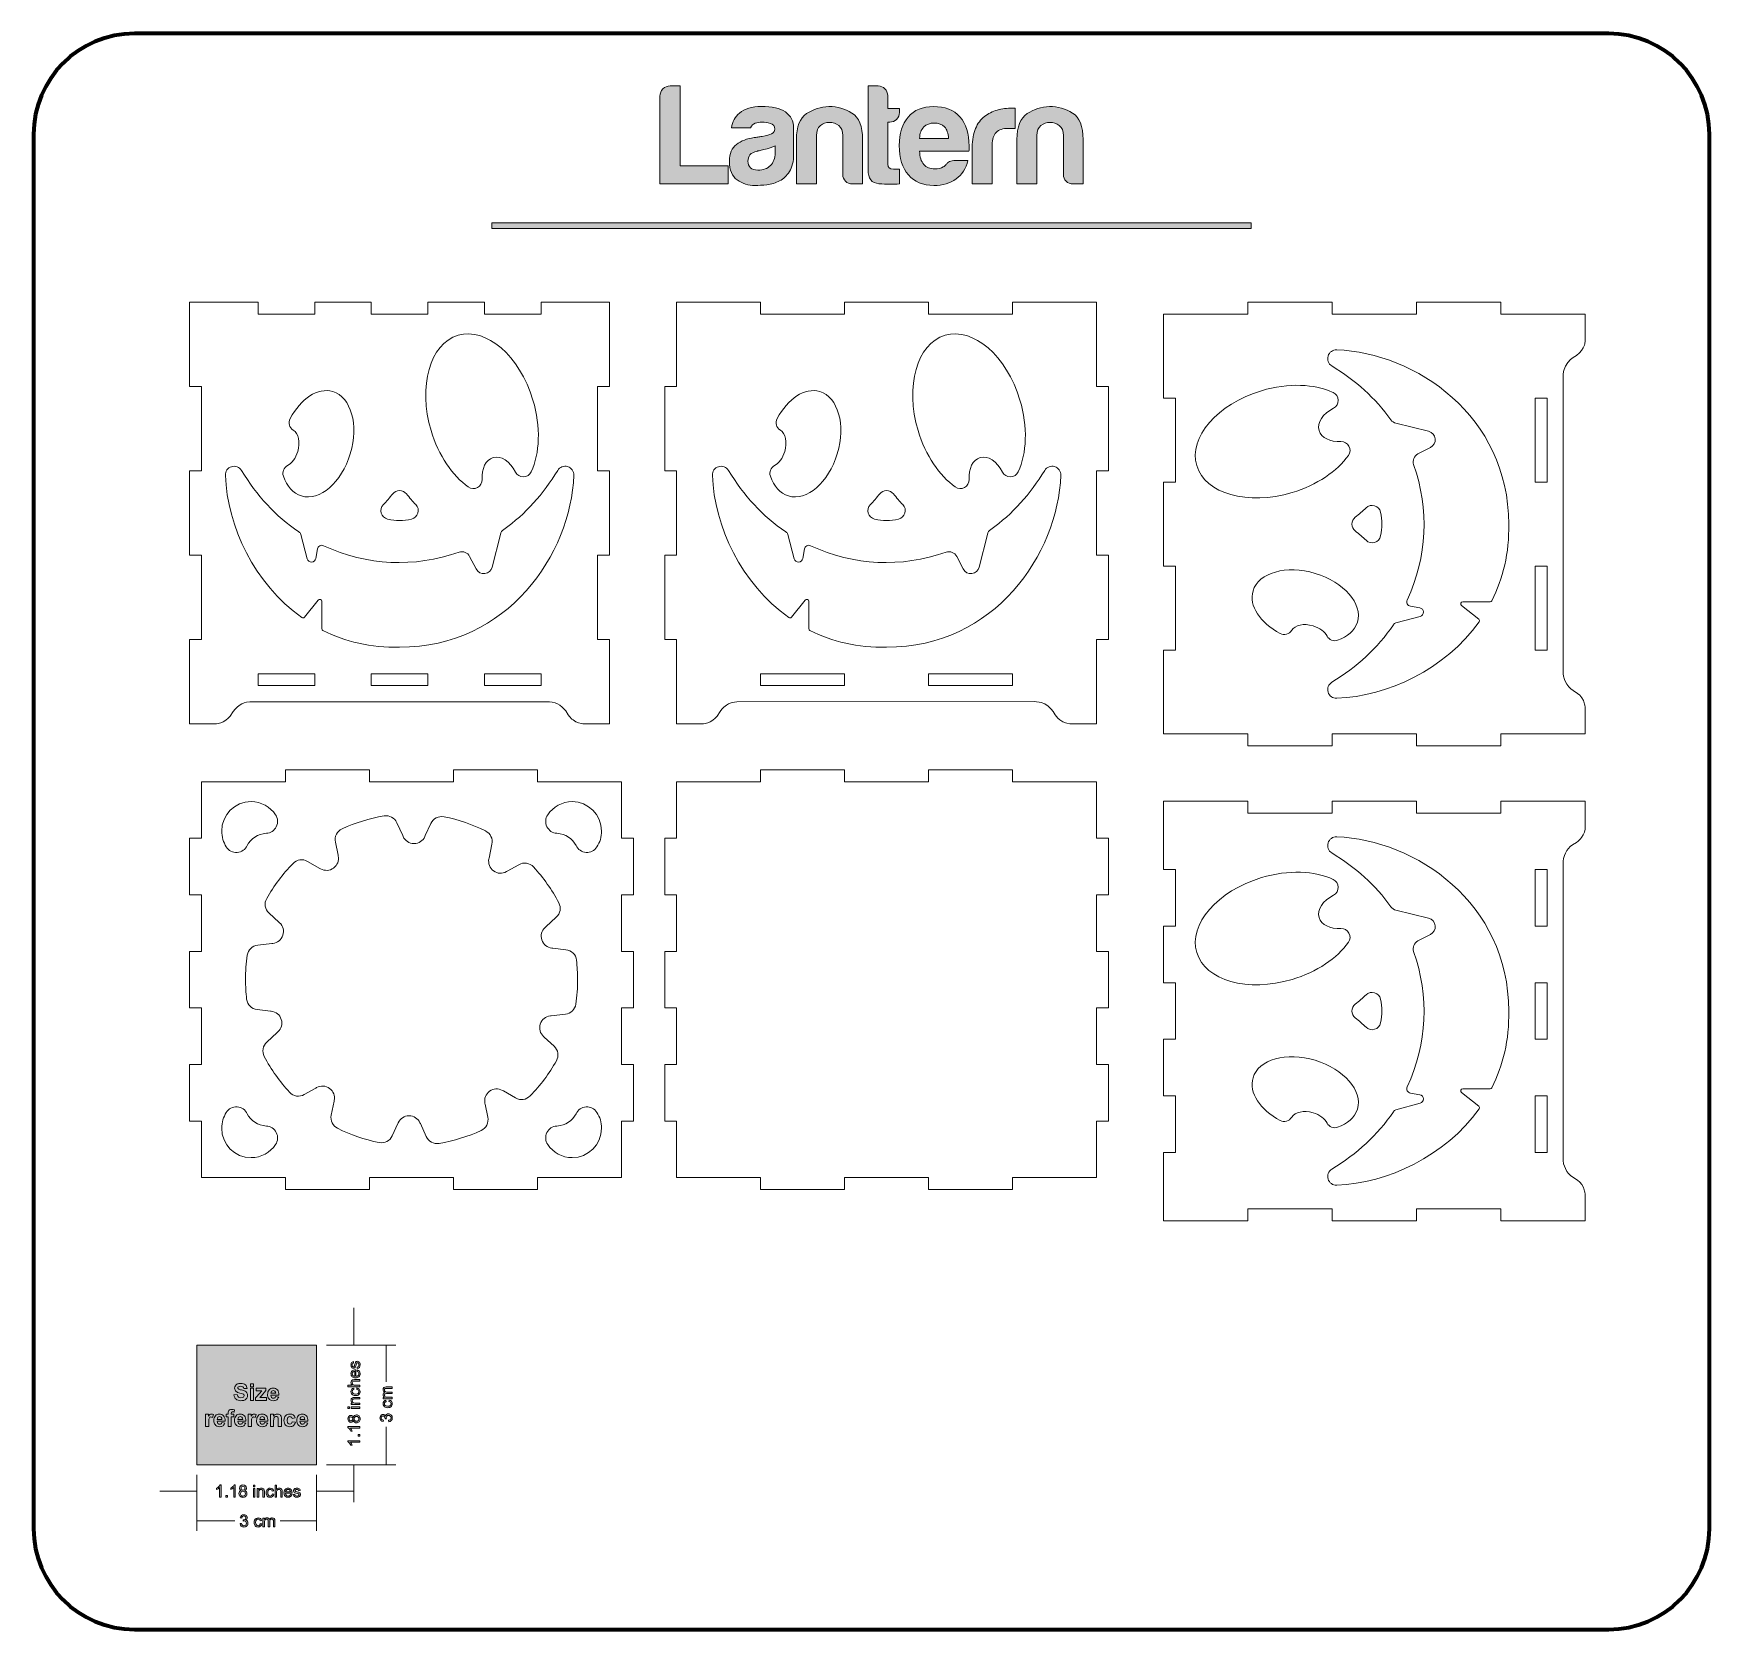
# Model space of a CAD drawing. Header units: centimetres. Extents: x 0 to 42, y -40 to 0.
import ezdxf

# ---------------------------------------------------------------- set-up
doc = ezdxf.new("R2010")
doc.units = ezdxf.units.CM
doc.header["$MEASUREMENT"] = 0
doc.layers.add('Layer 1', color=7, linetype='Continuous')

msp = doc.modelspace()

# ---------------------------------------------------------------- hatches: boundary and pattern name
at = {"true_color": 0xed3237}
msp.add_hatch(color=240, dxfattribs=at).paths.add_polyline_path([(4.089, -35.882), (7.089, -35.882), (7.089, -32.882), (4.089, -32.882)])
at = {"true_color": 0x3374a9}
h = msp.add_hatch(color=155, dxfattribs=at)
edge = h.paths.add_edge_path()
edge.add_spline(control_points=[(8.175, -35.276), (8.175, -35.276), (8.175, -35.313), (8.175, -35.313), (8.175, -35.313), (7.937, -35.313), (7.937, -35.313), (7.946, -35.322), (7.955, -35.334), (7.963, -35.348), (7.972, -35.363), (7.978, -35.376), (7.982, -35.388), (7.982, -35.388), (7.946, -35.388), (7.946, -35.388), (7.937, -35.367), (7.925, -35.349), (7.911, -35.333), (7.897, -35.317), (7.883, -35.306), (7.87, -35.3), (7.87, -35.3), (7.87, -35.276), (7.87, -35.276), (7.87, -35.276), (8.175, -35.276), (8.175, -35.276), (8.175, -35.276), (8.175, -35.276), (8.175, -35.276)], knot_values=[0, 0, 0, 0, 1, 1, 1, 2, 2, 2, 3, 3, 3, 4, 4, 4, 5, 5, 5, 6, 6, 6, 7, 7, 7, 8, 8, 8, 9, 9, 9, 10, 10, 10, 10], degree=3, periodic=1)
h.paths.add_polyline_path([(8.175, -35.159), (8.132, -35.159), (8.132, -35.117), (8.175, -35.117)])
edge = h.paths.add_edge_path()
edge.add_spline(control_points=[(8.175, -34.923), (8.175, -34.923), (8.175, -34.96), (8.175, -34.96), (8.175, -34.96), (7.937, -34.96), (7.937, -34.96), (7.946, -34.969), (7.955, -34.981), (7.963, -34.995), (7.972, -35.01), (7.978, -35.023), (7.982, -35.035), (7.982, -35.035), (7.946, -35.035), (7.946, -35.035), (7.937, -35.014), (7.925, -34.996), (7.911, -34.98), (7.897, -34.964), (7.883, -34.953), (7.87, -34.947), (7.87, -34.947), (7.87, -34.923), (7.87, -34.923), (7.87, -34.923), (8.175, -34.923), (8.175, -34.923), (8.175, -34.923), (8.175, -34.923), (8.175, -34.923)], knot_values=[0, 0, 0, 0, 1, 1, 1, 2, 2, 2, 3, 3, 3, 4, 4, 4, 5, 5, 5, 6, 6, 6, 7, 7, 7, 8, 8, 8, 9, 9, 9, 10, 10, 10, 10], degree=3, periodic=1)
edge = h.paths.add_edge_path()
edge.add_spline(control_points=[(8.01, -34.77), (8.005, -34.785), (7.997, -34.797), (7.986, -34.804), (7.976, -34.812), (7.963, -34.815), (7.948, -34.815), (7.926, -34.815), (7.908, -34.807), (7.893, -34.792), (7.878, -34.776), (7.87, -34.755), (7.87, -34.728), (7.87, -34.702), (7.878, -34.681), (7.893, -34.665), (7.909, -34.648), (7.927, -34.64), (7.95, -34.64), (7.964, -34.64), (7.976, -34.644), (7.986, -34.651), (7.997, -34.659), (8.005, -34.67), (8.01, -34.685), (8.016, -34.666), (8.026, -34.652), (8.04, -34.643), (8.053, -34.633), (8.069, -34.628), (8.088, -34.628), (8.114, -34.628), (8.136, -34.637), (8.153, -34.656), (8.171, -34.674), (8.18, -34.698), (8.18, -34.728), (8.18, -34.758), (8.171, -34.782), (8.153, -34.8), (8.136, -34.818), (8.113, -34.828), (8.087, -34.828), (8.067, -34.828), (8.051, -34.823), (8.038, -34.812), (8.024, -34.802), (8.015, -34.788), (8.01, -34.77), (8.01, -34.77), (8.01, -34.77), (8.01, -34.77)], knot_values=[0, 0, 0, 0, 1, 1, 1, 2, 2, 2, 3, 3, 3, 4, 4, 4, 5, 5, 5, 6, 6, 6, 7, 7, 7, 8, 8, 8, 9, 9, 9, 10, 10, 10, 11, 11, 11, 12, 12, 12, 13, 13, 13, 14, 14, 14, 15, 15, 15, 16, 16, 16, 17, 17, 17, 17], degree=3, periodic=1)
edge = h.paths.add_edge_path()
edge.add_spline(control_points=[(7.947, -34.777), (7.962, -34.777), (7.973, -34.773), (7.982, -34.763), (7.991, -34.754), (7.996, -34.742), (7.996, -34.727), (7.996, -34.713), (7.992, -34.701), (7.982, -34.692), (7.973, -34.683), (7.962, -34.679), (7.949, -34.679), (7.936, -34.679), (7.924, -34.683), (7.915, -34.693), (7.905, -34.702), (7.901, -34.714), (7.901, -34.728), (7.901, -34.742), (7.905, -34.754), (7.914, -34.763), (7.924, -34.772), (7.934, -34.777), (7.947, -34.777), (7.947, -34.777), (7.947, -34.777), (7.947, -34.777)], knot_values=[0, 0, 0, 0, 1, 1, 1, 2, 2, 2, 3, 3, 3, 4, 4, 4, 5, 5, 5, 6, 6, 6, 7, 7, 7, 8, 8, 8, 9, 9, 9, 9], degree=3, periodic=1)
edge = h.paths.add_edge_path()
edge.add_spline(control_points=[(8.087, -34.789), (8.098, -34.789), (8.108, -34.787), (8.118, -34.782), (8.128, -34.777), (8.136, -34.77), (8.141, -34.76), (8.147, -34.75), (8.149, -34.739), (8.149, -34.728), (8.149, -34.71), (8.144, -34.695), (8.132, -34.683), (8.121, -34.672), (8.106, -34.666), (8.089, -34.666), (8.071, -34.666), (8.056, -34.672), (8.044, -34.684), (8.032, -34.696), (8.027, -34.711), (8.027, -34.729), (8.027, -34.746), (8.032, -34.761), (8.044, -34.772), (8.055, -34.784), (8.07, -34.789), (8.087, -34.789), (8.087, -34.789), (8.087, -34.789), (8.087, -34.789)], knot_values=[0, 0, 0, 0, 1, 1, 1, 2, 2, 2, 3, 3, 3, 4, 4, 4, 5, 5, 5, 6, 6, 6, 7, 7, 7, 8, 8, 8, 9, 9, 9, 10, 10, 10, 10], degree=3, periodic=1)
h.paths.add_polyline_path([(7.914, -34.464), (7.872, -34.464), (7.872, -34.427), (7.914, -34.427)])
h.paths.add_polyline_path([(8.175, -34.464), (7.955, -34.464), (7.955, -34.427), (8.175, -34.427)])
edge = h.paths.add_edge_path()
edge.add_spline(control_points=[(8.175, -34.37), (8.175, -34.37), (7.955, -34.37), (7.955, -34.37), (7.955, -34.37), (7.955, -34.336), (7.955, -34.336), (7.955, -34.336), (7.986, -34.336), (7.986, -34.336), (7.962, -34.32), (7.95, -34.297), (7.95, -34.267), (7.95, -34.253), (7.953, -34.241), (7.957, -34.23), (7.962, -34.219), (7.968, -34.211), (7.976, -34.205), (7.984, -34.2), (7.993, -34.196), (8.004, -34.194), (8.011, -34.192), (8.023, -34.192), (8.04, -34.192), (8.04, -34.192), (8.175, -34.192), (8.175, -34.192), (8.175, -34.192), (8.175, -34.229), (8.175, -34.229), (8.175, -34.229), (8.041, -34.229), (8.041, -34.229), (8.026, -34.229), (8.015, -34.23), (8.007, -34.233), (8, -34.236), (7.994, -34.241), (7.989, -34.249), (7.985, -34.256), (7.982, -34.265), (7.982, -34.274), (7.982, -34.29), (7.987, -34.304), (7.998, -34.315), (8.008, -34.327), (8.027, -34.333), (8.055, -34.333), (8.055, -34.333), (8.175, -34.333), (8.175, -34.333), (8.175, -34.333), (8.175, -34.37), (8.175, -34.37), (8.175, -34.37), (8.175, -34.37), (8.175, -34.37)], knot_values=[0, 0, 0, 0, 1, 1, 1, 2, 2, 2, 3, 3, 3, 4, 4, 4, 5, 5, 5, 6, 6, 6, 7, 7, 7, 8, 8, 8, 9, 9, 9, 10, 10, 10, 11, 11, 11, 12, 12, 12, 13, 13, 13, 14, 14, 14, 15, 15, 15, 16, 16, 16, 17, 17, 17, 18, 18, 18, 19, 19, 19, 19], degree=3, periodic=1)
edge = h.paths.add_edge_path()
edge.add_spline(control_points=[(8.094, -33.991), (8.094, -33.991), (8.099, -33.954), (8.099, -33.954), (8.124, -33.958), (8.144, -33.969), (8.158, -33.985), (8.172, -34.002), (8.179, -34.022), (8.179, -34.046), (8.179, -34.076), (8.17, -34.1), (8.15, -34.118), (8.13, -34.136), (8.102, -34.145), (8.066, -34.145), (8.042, -34.145), (8.021, -34.141), (8.004, -34.134), (7.986, -34.126), (7.972, -34.114), (7.964, -34.098), (7.955, -34.082), (7.95, -34.064), (7.95, -34.045), (7.95, -34.022), (7.956, -34.002), (7.968, -33.987), (7.98, -33.972), (7.998, -33.962), (8.02, -33.958), (8.02, -33.958), (8.025, -33.994), (8.025, -33.994), (8.011, -33.997), (7.999, -34.003), (7.992, -34.012), (7.985, -34.021), (7.981, -34.032), (7.981, -34.044), (7.981, -34.063), (7.987, -34.078), (8.001, -34.09), (8.014, -34.101), (8.036, -34.107), (8.065, -34.107), (8.094, -34.107), (8.115, -34.102), (8.129, -34.09), (8.142, -34.079), (8.149, -34.064), (8.149, -34.046), (8.149, -34.031), (8.144, -34.019), (8.135, -34.01), (8.127, -34), (8.113, -33.993), (8.094, -33.991), (8.094, -33.991), (8.094, -33.991), (8.094, -33.991)], knot_values=[0, 0, 0, 0, 1, 1, 1, 2, 2, 2, 3, 3, 3, 4, 4, 4, 5, 5, 5, 6, 6, 6, 7, 7, 7, 8, 8, 8, 9, 9, 9, 10, 10, 10, 11, 11, 11, 12, 12, 12, 13, 13, 13, 14, 14, 14, 15, 15, 15, 16, 16, 16, 17, 17, 17, 18, 18, 18, 19, 19, 19, 20, 20, 20, 20], degree=3, periodic=1)
edge = h.paths.add_edge_path()
edge.add_spline(control_points=[(8.175, -33.923), (8.175, -33.923), (7.872, -33.923), (7.872, -33.923), (7.872, -33.923), (7.872, -33.885), (7.872, -33.885), (7.872, -33.885), (7.981, -33.885), (7.981, -33.885), (7.96, -33.868), (7.95, -33.846), (7.95, -33.82), (7.95, -33.804), (7.953, -33.79), (7.96, -33.778), (7.966, -33.766), (7.975, -33.757), (7.986, -33.752), (7.998, -33.747), (8.014, -33.744), (8.036, -33.744), (8.036, -33.744), (8.175, -33.744), (8.175, -33.744), (8.175, -33.744), (8.175, -33.782), (8.175, -33.782), (8.175, -33.782), (8.036, -33.782), (8.036, -33.782), (8.017, -33.782), (8.004, -33.786), (7.995, -33.794), (7.987, -33.802), (7.982, -33.813), (7.982, -33.828), (7.982, -33.839), (7.985, -33.849), (7.991, -33.859), (7.997, -33.868), (8.004, -33.875), (8.014, -33.879), (8.024, -33.883), (8.038, -33.885), (8.055, -33.885), (8.055, -33.885), (8.175, -33.885), (8.175, -33.885), (8.175, -33.885), (8.175, -33.923), (8.175, -33.923), (8.175, -33.923), (8.175, -33.923), (8.175, -33.923)], knot_values=[0, 0, 0, 0, 1, 1, 1, 2, 2, 2, 3, 3, 3, 4, 4, 4, 5, 5, 5, 6, 6, 6, 7, 7, 7, 8, 8, 8, 9, 9, 9, 10, 10, 10, 11, 11, 11, 12, 12, 12, 13, 13, 13, 14, 14, 14, 15, 15, 15, 16, 16, 16, 17, 17, 17, 18, 18, 18, 18], degree=3, periodic=1)
edge = h.paths.add_edge_path()
edge.add_spline(control_points=[(8.104, -33.537), (8.104, -33.537), (8.109, -33.499), (8.109, -33.499), (8.131, -33.505), (8.148, -33.516), (8.161, -33.532), (8.173, -33.549), (8.179, -33.57), (8.179, -33.595), (8.179, -33.627), (8.169, -33.653), (8.15, -33.671), (8.13, -33.69), (8.102, -33.7), (8.067, -33.7), (8.03, -33.7), (8.001, -33.69), (7.981, -33.671), (7.96, -33.652), (7.95, -33.628), (7.95, -33.597), (7.95, -33.568), (7.96, -33.544), (7.98, -33.525), (8, -33.507), (8.028, -33.498), (8.064, -33.498), (8.067, -33.498), (8.07, -33.498), (8.074, -33.498), (8.074, -33.498), (8.074, -33.661), (8.074, -33.661), (8.098, -33.66), (8.117, -33.653), (8.13, -33.641), (8.142, -33.629), (8.149, -33.613), (8.149, -33.595), (8.149, -33.582), (8.145, -33.57), (8.138, -33.56), (8.131, -33.551), (8.119, -33.543), (8.104, -33.537), (8.104, -33.537), (8.104, -33.537), (8.104, -33.537)], knot_values=[0, 0, 0, 0, 1, 1, 1, 2, 2, 2, 3, 3, 3, 4, 4, 4, 5, 5, 5, 6, 6, 6, 7, 7, 7, 8, 8, 8, 9, 9, 9, 10, 10, 10, 11, 11, 11, 12, 12, 12, 13, 13, 13, 14, 14, 14, 15, 15, 15, 16, 16, 16, 16], degree=3, periodic=1)
edge = h.paths.add_edge_path()
edge.add_spline(control_points=[(8.044, -33.659), (8.044, -33.659), (8.044, -33.537), (8.044, -33.537), (8.025, -33.539), (8.012, -33.543), (8.002, -33.551), (7.988, -33.563), (7.981, -33.578), (7.981, -33.597), (7.981, -33.614), (7.987, -33.628), (7.998, -33.64), (8.009, -33.652), (8.025, -33.658), (8.044, -33.659), (8.044, -33.659), (8.044, -33.659), (8.044, -33.659)], knot_values=[0, 0, 0, 0, 1, 1, 1, 2, 2, 2, 3, 3, 3, 4, 4, 4, 5, 5, 5, 6, 6, 6, 6], degree=3, periodic=1)
edge = h.paths.add_edge_path()
edge.add_spline(control_points=[(8.109, -33.467), (8.109, -33.467), (8.103, -33.43), (8.103, -33.43), (8.118, -33.428), (8.129, -33.422), (8.137, -33.413), (8.145, -33.403), (8.149, -33.39), (8.149, -33.373), (8.149, -33.356), (8.145, -33.343), (8.138, -33.335), (8.131, -33.326), (8.123, -33.322), (8.114, -33.322), (8.106, -33.322), (8.099, -33.326), (8.094, -33.333), (8.091, -33.339), (8.087, -33.351), (8.081, -33.372), (8.075, -33.399), (8.069, -33.418), (8.064, -33.428), (8.059, -33.439), (8.052, -33.447), (8.043, -33.452), (8.034, -33.458), (8.024, -33.46), (8.013, -33.46), (8.004, -33.46), (7.995, -33.458), (7.986, -33.454), (7.978, -33.449), (7.971, -33.443), (7.966, -33.435), (7.961, -33.43), (7.958, -33.422), (7.955, -33.412), (7.952, -33.402), (7.95, -33.391), (7.95, -33.38), (7.95, -33.362), (7.953, -33.347), (7.958, -33.334), (7.963, -33.321), (7.97, -33.312), (7.978, -33.305), (7.987, -33.299), (7.998, -33.295), (8.012, -33.293), (8.012, -33.293), (8.017, -33.329), (8.017, -33.329), (8.006, -33.331), (7.997, -33.335), (7.99, -33.343), (7.984, -33.351), (7.981, -33.362), (7.981, -33.377), (7.981, -33.394), (7.984, -33.406), (7.989, -33.413), (7.995, -33.421), (8.002, -33.424), (8.009, -33.424), (8.014, -33.424), (8.018, -33.423), (8.022, -33.42), (8.026, -33.417), (8.029, -33.412), (8.032, -33.406), (8.033, -33.402), (8.037, -33.391), (8.042, -33.373), (8.049, -33.346), (8.054, -33.328), (8.059, -33.318), (8.063, -33.307), (8.07, -33.299), (8.078, -33.293), (8.087, -33.287), (8.097, -33.284), (8.11, -33.284), (8.122, -33.284), (8.134, -33.288), (8.145, -33.295), (8.156, -33.302), (8.164, -33.313), (8.17, -33.326), (8.176, -33.34), (8.179, -33.356), (8.179, -33.373), (8.179, -33.401), (8.173, -33.423), (8.162, -33.438), (8.15, -33.453), (8.132, -33.462), (8.109, -33.467)], knot_values=[0, 0, 0, 0, 1, 1, 1, 2, 2, 2, 3, 3, 3, 4, 4, 4, 5, 5, 5, 6, 6, 6, 7, 7, 7, 8, 8, 8, 9, 9, 9, 10, 10, 10, 11, 11, 11, 12, 12, 12, 13, 13, 13, 14, 14, 14, 15, 15, 15, 16, 16, 16, 17, 17, 17, 18, 18, 18, 19, 19, 19, 20, 20, 20, 21, 21, 21, 22, 22, 22, 23, 23, 23, 24, 24, 24, 25, 25, 25, 26, 26, 26, 27, 27, 27, 28, 28, 28, 29, 29, 29, 30, 30, 30, 31, 31, 31, 32, 32, 32, 33, 33, 33, 33], degree=3, periodic=1)
at = {"true_color": 0xfefefe}
h = msp.add_hatch(color=7, dxfattribs=at)
edge = h.paths.add_edge_path()
edge.add_spline(control_points=[(5.018, -34.129), (5.018, -34.129), (5.101, -34.121), (5.101, -34.121), (5.105, -34.149), (5.115, -34.169), (5.131, -34.182), (5.146, -34.195), (5.166, -34.201), (5.191, -34.201), (5.219, -34.201), (5.239, -34.195), (5.253, -34.184), (5.266, -34.172), (5.273, -34.159), (5.273, -34.144), (5.273, -34.134), (5.27, -34.125), (5.265, -34.118), (5.259, -34.111), (5.249, -34.105), (5.234, -34.1), (5.225, -34.097), (5.202, -34.091), (5.167, -34.082), (5.122, -34.071), (5.091, -34.057), (5.072, -34.04), (5.047, -34.017), (5.034, -33.989), (5.034, -33.956), (5.034, -33.935), (5.04, -33.915), (5.052, -33.896), (5.064, -33.878), (5.081, -33.864), (5.104, -33.854), (5.127, -33.844), (5.154, -33.839), (5.186, -33.839), (5.238, -33.839), (5.278, -33.851), (5.304, -33.874), (5.33, -33.897), (5.344, -33.928), (5.346, -33.967), (5.346, -33.967), (5.261, -33.97), (5.261, -33.97), (5.257, -33.948), (5.25, -33.933), (5.238, -33.923), (5.226, -33.914), (5.208, -33.909), (5.185, -33.909), (5.161, -33.909), (5.142, -33.914), (5.128, -33.924), (5.119, -33.931), (5.115, -33.94), (5.115, -33.95), (5.115, -33.96), (5.119, -33.969), (5.127, -33.976), (5.138, -33.985), (5.163, -33.994), (5.204, -34.004), (5.245, -34.014), (5.276, -34.024), (5.295, -34.034), (5.315, -34.044), (5.33, -34.059), (5.341, -34.077), (5.352, -34.095), (5.358, -34.117), (5.358, -34.143), (5.358, -34.167), (5.351, -34.189), (5.338, -34.21), (5.325, -34.231), (5.306, -34.247), (5.282, -34.257), (5.257, -34.267), (5.227, -34.272), (5.191, -34.272), (5.138, -34.272), (5.097, -34.26), (5.069, -34.236), (5.041, -34.211), (5.024, -34.176), (5.018, -34.129), (5.018, -34.129), (5.018, -34.129), (5.018, -34.129)], knot_values=[0, 0, 0, 0, 1, 1, 1, 2, 2, 2, 3, 3, 3, 4, 4, 4, 5, 5, 5, 6, 6, 6, 7, 7, 7, 8, 8, 8, 9, 9, 9, 10, 10, 10, 11, 11, 11, 12, 12, 12, 13, 13, 13, 14, 14, 14, 15, 15, 15, 16, 16, 16, 17, 17, 17, 18, 18, 18, 19, 19, 19, 20, 20, 20, 21, 21, 21, 22, 22, 22, 23, 23, 23, 24, 24, 24, 25, 25, 25, 26, 26, 26, 27, 27, 27, 28, 28, 28, 29, 29, 29, 30, 30, 30, 31, 31, 31, 31], degree=3, periodic=1)
h.paths.add_polyline_path([(5.429, -33.921), (5.429, -33.847), (5.509, -33.847), (5.509, -33.921)])
h.paths.add_polyline_path([(5.429, -34.265), (5.429, -33.962), (5.509, -33.962), (5.509, -34.265)])
edge = h.paths.add_edge_path()
edge.add_spline(control_points=[(5.559, -34.265), (5.559, -34.265), (5.559, -34.202), (5.559, -34.202), (5.559, -34.202), (5.672, -34.072), (5.672, -34.072), (5.69, -34.05), (5.704, -34.035), (5.713, -34.027), (5.704, -34.027), (5.692, -34.028), (5.676, -34.028), (5.676, -34.028), (5.57, -34.028), (5.57, -34.028), (5.57, -34.028), (5.57, -33.962), (5.57, -33.962), (5.57, -33.962), (5.82, -33.962), (5.82, -33.962), (5.82, -33.962), (5.82, -34.018), (5.82, -34.018), (5.82, -34.018), (5.704, -34.152), (5.704, -34.152), (5.704, -34.152), (5.664, -34.196), (5.664, -34.196), (5.686, -34.195), (5.7, -34.194), (5.705, -34.194), (5.705, -34.194), (5.829, -34.194), (5.829, -34.194), (5.829, -34.194), (5.829, -34.265), (5.829, -34.265), (5.829, -34.265), (5.559, -34.265), (5.559, -34.265), (5.559, -34.265), (5.559, -34.265), (5.559, -34.265)], knot_values=[0, 0, 0, 0, 1, 1, 1, 2, 2, 2, 3, 3, 3, 4, 4, 4, 5, 5, 5, 6, 6, 6, 7, 7, 7, 8, 8, 8, 9, 9, 9, 10, 10, 10, 11, 11, 11, 12, 12, 12, 13, 13, 13, 14, 14, 14, 15, 15, 15, 15], degree=3, periodic=1)
edge = h.paths.add_edge_path()
edge.add_spline(control_points=[(6.058, -34.169), (6.058, -34.169), (6.138, -34.182), (6.138, -34.182), (6.128, -34.212), (6.111, -34.234), (6.089, -34.249), (6.067, -34.265), (6.04, -34.272), (6.006, -34.272), (5.954, -34.272), (5.915, -34.255), (5.89, -34.221), (5.87, -34.193), (5.86, -34.158), (5.86, -34.116), (5.86, -34.066), (5.873, -34.026), (5.899, -33.998), (5.925, -33.97), (5.958, -33.955), (5.998, -33.955), (6.043, -33.955), (6.079, -33.97), (6.105, -34), (6.131, -34.03), (6.143, -34.075), (6.142, -34.137), (6.142, -34.137), (5.942, -34.137), (5.942, -34.137), (5.942, -34.161), (5.949, -34.179), (5.961, -34.192), (5.973, -34.205), (5.989, -34.212), (6.007, -34.212), (6.02, -34.212), (6.03, -34.209), (6.039, -34.202), (6.047, -34.195), (6.054, -34.184), (6.058, -34.169), (6.058, -34.169), (6.058, -34.169), (6.058, -34.169)], knot_values=[0, 0, 0, 0, 1, 1, 1, 2, 2, 2, 3, 3, 3, 4, 4, 4, 5, 5, 5, 6, 6, 6, 7, 7, 7, 8, 8, 8, 9, 9, 9, 10, 10, 10, 11, 11, 11, 12, 12, 12, 13, 13, 13, 14, 14, 14, 15, 15, 15, 15], degree=3, periodic=1)
edge = h.paths.add_edge_path()
edge.add_spline(control_points=[(6.063, -34.088), (6.062, -34.065), (6.056, -34.047), (6.045, -34.035), (6.033, -34.023), (6.02, -34.017), (6.003, -34.017), (5.986, -34.017), (5.971, -34.023), (5.96, -34.036), (5.949, -34.049), (5.943, -34.066), (5.943, -34.088), (5.943, -34.088), (6.063, -34.088), (6.063, -34.088), (6.063, -34.088), (6.063, -34.088), (6.063, -34.088)], knot_values=[0, 0, 0, 0, 1, 1, 1, 2, 2, 2, 3, 3, 3, 4, 4, 4, 5, 5, 5, 6, 6, 6, 6], degree=3, periodic=1)
edge = h.paths.add_edge_path()
edge.add_spline(control_points=[(4.386, -34.916), (4.386, -34.916), (4.306, -34.916), (4.306, -34.916), (4.306, -34.916), (4.306, -34.614), (4.306, -34.614), (4.306, -34.614), (4.38, -34.614), (4.38, -34.614), (4.38, -34.614), (4.38, -34.657), (4.38, -34.657), (4.393, -34.636), (4.405, -34.623), (4.415, -34.617), (4.425, -34.61), (4.437, -34.607), (4.45, -34.607), (4.468, -34.607), (4.486, -34.612), (4.502, -34.622), (4.502, -34.622), (4.478, -34.692), (4.478, -34.692), (4.464, -34.683), (4.452, -34.679), (4.44, -34.679), (4.429, -34.679), (4.419, -34.682), (4.411, -34.688), (4.404, -34.694), (4.397, -34.706), (4.393, -34.722), (4.389, -34.738), (4.386, -34.772), (4.386, -34.823), (4.386, -34.823), (4.386, -34.916), (4.386, -34.916), (4.386, -34.916), (4.386, -34.916), (4.386, -34.916)], knot_values=[0, 0, 0, 0, 1, 1, 1, 2, 2, 2, 3, 3, 3, 4, 4, 4, 5, 5, 5, 6, 6, 6, 7, 7, 7, 8, 8, 8, 9, 9, 9, 10, 10, 10, 11, 11, 11, 12, 12, 12, 13, 13, 13, 14, 14, 14, 14], degree=3, periodic=1)
edge = h.paths.add_edge_path()
edge.add_spline(control_points=[(4.712, -34.821), (4.712, -34.821), (4.792, -34.834), (4.792, -34.834), (4.782, -34.863), (4.765, -34.886), (4.743, -34.901), (4.721, -34.916), (4.694, -34.924), (4.66, -34.924), (4.608, -34.924), (4.569, -34.907), (4.544, -34.872), (4.524, -34.845), (4.514, -34.81), (4.514, -34.768), (4.514, -34.718), (4.527, -34.678), (4.553, -34.65), (4.579, -34.621), (4.612, -34.607), (4.652, -34.607), (4.697, -34.607), (4.733, -34.622), (4.759, -34.652), (4.785, -34.682), (4.797, -34.727), (4.796, -34.789), (4.796, -34.789), (4.596, -34.789), (4.596, -34.789), (4.596, -34.812), (4.603, -34.831), (4.615, -34.844), (4.628, -34.857), (4.643, -34.864), (4.661, -34.864), (4.674, -34.864), (4.684, -34.861), (4.693, -34.854), (4.701, -34.847), (4.708, -34.836), (4.712, -34.821), (4.712, -34.821), (4.712, -34.821), (4.712, -34.821)], knot_values=[0, 0, 0, 0, 1, 1, 1, 2, 2, 2, 3, 3, 3, 4, 4, 4, 5, 5, 5, 6, 6, 6, 7, 7, 7, 8, 8, 8, 9, 9, 9, 10, 10, 10, 11, 11, 11, 12, 12, 12, 13, 13, 13, 14, 14, 14, 15, 15, 15, 15], degree=3, periodic=1)
edge = h.paths.add_edge_path()
edge.add_spline(control_points=[(4.717, -34.74), (4.716, -34.716), (4.71, -34.699), (4.699, -34.687), (4.687, -34.675), (4.674, -34.668), (4.657, -34.668), (4.64, -34.668), (4.625, -34.675), (4.614, -34.688), (4.603, -34.7), (4.597, -34.718), (4.597, -34.74), (4.597, -34.74), (4.717, -34.74), (4.717, -34.74), (4.717, -34.74), (4.717, -34.74), (4.717, -34.74)], knot_values=[0, 0, 0, 0, 1, 1, 1, 2, 2, 2, 3, 3, 3, 4, 4, 4, 5, 5, 5, 6, 6, 6, 6], degree=3, periodic=1)
edge = h.paths.add_edge_path()
edge.add_spline(control_points=[(4.826, -34.614), (4.826, -34.614), (4.871, -34.614), (4.871, -34.614), (4.871, -34.614), (4.871, -34.591), (4.871, -34.591), (4.871, -34.565), (4.874, -34.546), (4.879, -34.534), (4.884, -34.521), (4.894, -34.511), (4.909, -34.503), (4.924, -34.495), (4.942, -34.491), (4.965, -34.491), (4.987, -34.491), (5.01, -34.495), (5.032, -34.501), (5.032, -34.501), (5.022, -34.557), (5.022, -34.557), (5.009, -34.554), (4.996, -34.552), (4.984, -34.552), (4.972, -34.552), (4.964, -34.555), (4.959, -34.561), (4.953, -34.566), (4.951, -34.576), (4.951, -34.592), (4.951, -34.592), (4.951, -34.614), (4.951, -34.614), (4.951, -34.614), (5.011, -34.614), (5.011, -34.614), (5.011, -34.614), (5.011, -34.677), (5.011, -34.677), (5.011, -34.677), (4.951, -34.677), (4.951, -34.677), (4.951, -34.677), (4.951, -34.916), (4.951, -34.916), (4.951, -34.916), (4.871, -34.916), (4.871, -34.916), (4.871, -34.916), (4.871, -34.677), (4.871, -34.677), (4.871, -34.677), (4.826, -34.677), (4.826, -34.677), (4.826, -34.677), (4.826, -34.614), (4.826, -34.614), (4.826, -34.614), (4.826, -34.614), (4.826, -34.614)], knot_values=[0, 0, 0, 0, 1, 1, 1, 2, 2, 2, 3, 3, 3, 4, 4, 4, 5, 5, 5, 6, 6, 6, 7, 7, 7, 8, 8, 8, 9, 9, 9, 10, 10, 10, 11, 11, 11, 12, 12, 12, 13, 13, 13, 14, 14, 14, 15, 15, 15, 16, 16, 16, 17, 17, 17, 18, 18, 18, 19, 19, 19, 20, 20, 20, 20], degree=3, periodic=1)
edge = h.paths.add_edge_path()
edge.add_spline(control_points=[(5.231, -34.821), (5.231, -34.821), (5.311, -34.834), (5.311, -34.834), (5.301, -34.863), (5.284, -34.886), (5.262, -34.901), (5.24, -34.916), (5.212, -34.924), (5.179, -34.924), (5.127, -34.924), (5.088, -34.907), (5.062, -34.872), (5.042, -34.845), (5.032, -34.81), (5.032, -34.768), (5.032, -34.718), (5.046, -34.678), (5.072, -34.65), (5.098, -34.621), (5.131, -34.607), (5.171, -34.607), (5.216, -34.607), (5.252, -34.622), (5.278, -34.652), (5.304, -34.682), (5.316, -34.727), (5.315, -34.789), (5.315, -34.789), (5.115, -34.789), (5.115, -34.789), (5.115, -34.812), (5.122, -34.831), (5.134, -34.844), (5.146, -34.857), (5.162, -34.864), (5.18, -34.864), (5.193, -34.864), (5.203, -34.861), (5.212, -34.854), (5.22, -34.847), (5.226, -34.836), (5.231, -34.821), (5.231, -34.821), (5.231, -34.821), (5.231, -34.821)], knot_values=[0, 0, 0, 0, 1, 1, 1, 2, 2, 2, 3, 3, 3, 4, 4, 4, 5, 5, 5, 6, 6, 6, 7, 7, 7, 8, 8, 8, 9, 9, 9, 10, 10, 10, 11, 11, 11, 12, 12, 12, 13, 13, 13, 14, 14, 14, 15, 15, 15, 15], degree=3, periodic=1)
edge = h.paths.add_edge_path()
edge.add_spline(control_points=[(5.236, -34.74), (5.235, -34.716), (5.229, -34.699), (5.218, -34.687), (5.206, -34.675), (5.192, -34.668), (5.176, -34.668), (5.159, -34.668), (5.144, -34.675), (5.133, -34.688), (5.122, -34.7), (5.116, -34.718), (5.116, -34.74), (5.116, -34.74), (5.236, -34.74), (5.236, -34.74), (5.236, -34.74), (5.236, -34.74), (5.236, -34.74)], knot_values=[0, 0, 0, 0, 1, 1, 1, 2, 2, 2, 3, 3, 3, 4, 4, 4, 5, 5, 5, 6, 6, 6, 6], degree=3, periodic=1)
edge = h.paths.add_edge_path()
edge.add_spline(control_points=[(5.457, -34.916), (5.457, -34.916), (5.377, -34.916), (5.377, -34.916), (5.377, -34.916), (5.377, -34.614), (5.377, -34.614), (5.377, -34.614), (5.451, -34.614), (5.451, -34.614), (5.451, -34.614), (5.451, -34.657), (5.451, -34.657), (5.464, -34.636), (5.475, -34.623), (5.485, -34.617), (5.496, -34.61), (5.507, -34.607), (5.52, -34.607), (5.538, -34.607), (5.556, -34.612), (5.573, -34.622), (5.573, -34.622), (5.548, -34.692), (5.548, -34.692), (5.535, -34.683), (5.522, -34.679), (5.51, -34.679), (5.499, -34.679), (5.49, -34.682), (5.482, -34.688), (5.474, -34.694), (5.468, -34.706), (5.463, -34.722), (5.459, -34.738), (5.457, -34.772), (5.457, -34.823), (5.457, -34.823), (5.457, -34.916), (5.457, -34.916), (5.457, -34.916), (5.457, -34.916), (5.457, -34.916)], knot_values=[0, 0, 0, 0, 1, 1, 1, 2, 2, 2, 3, 3, 3, 4, 4, 4, 5, 5, 5, 6, 6, 6, 7, 7, 7, 8, 8, 8, 9, 9, 9, 10, 10, 10, 11, 11, 11, 12, 12, 12, 13, 13, 13, 14, 14, 14, 14], degree=3, periodic=1)
edge = h.paths.add_edge_path()
edge.add_spline(control_points=[(5.782, -34.821), (5.782, -34.821), (5.862, -34.834), (5.862, -34.834), (5.852, -34.863), (5.836, -34.886), (5.814, -34.901), (5.792, -34.916), (5.764, -34.924), (5.731, -34.924), (5.678, -34.924), (5.639, -34.907), (5.614, -34.872), (5.594, -34.845), (5.584, -34.81), (5.584, -34.768), (5.584, -34.718), (5.597, -34.678), (5.623, -34.65), (5.65, -34.621), (5.683, -34.607), (5.723, -34.607), (5.768, -34.607), (5.803, -34.622), (5.829, -34.652), (5.855, -34.682), (5.868, -34.727), (5.867, -34.789), (5.867, -34.789), (5.666, -34.789), (5.666, -34.789), (5.667, -34.812), (5.673, -34.831), (5.686, -34.844), (5.698, -34.857), (5.713, -34.864), (5.732, -34.864), (5.744, -34.864), (5.755, -34.861), (5.763, -34.854), (5.772, -34.847), (5.778, -34.836), (5.782, -34.821), (5.782, -34.821), (5.782, -34.821), (5.782, -34.821)], knot_values=[0, 0, 0, 0, 1, 1, 1, 2, 2, 2, 3, 3, 3, 4, 4, 4, 5, 5, 5, 6, 6, 6, 7, 7, 7, 8, 8, 8, 9, 9, 9, 10, 10, 10, 11, 11, 11, 12, 12, 12, 13, 13, 13, 14, 14, 14, 15, 15, 15, 15], degree=3, periodic=1)
edge = h.paths.add_edge_path()
edge.add_spline(control_points=[(5.787, -34.74), (5.787, -34.716), (5.781, -34.699), (5.769, -34.687), (5.758, -34.675), (5.744, -34.668), (5.728, -34.668), (5.71, -34.668), (5.696, -34.675), (5.685, -34.688), (5.673, -34.7), (5.668, -34.718), (5.668, -34.74), (5.668, -34.74), (5.787, -34.74), (5.787, -34.74), (5.787, -34.74), (5.787, -34.74), (5.787, -34.74)], knot_values=[0, 0, 0, 0, 1, 1, 1, 2, 2, 2, 3, 3, 3, 4, 4, 4, 5, 5, 5, 6, 6, 6, 6], degree=3, periodic=1)
edge = h.paths.add_edge_path()
edge.add_spline(control_points=[(6.207, -34.916), (6.207, -34.916), (6.127, -34.916), (6.127, -34.916), (6.127, -34.916), (6.127, -34.762), (6.127, -34.762), (6.127, -34.729), (6.126, -34.708), (6.122, -34.699), (6.119, -34.689), (6.113, -34.682), (6.105, -34.676), (6.098, -34.671), (6.088, -34.668), (6.077, -34.668), (6.063, -34.668), (6.051, -34.672), (6.04, -34.68), (6.029, -34.687), (6.021, -34.698), (6.017, -34.71), (6.013, -34.723), (6.011, -34.746), (6.011, -34.78), (6.011, -34.78), (6.011, -34.916), (6.011, -34.916), (6.011, -34.916), (5.931, -34.916), (5.931, -34.916), (5.931, -34.916), (5.931, -34.614), (5.931, -34.614), (5.931, -34.614), (6.005, -34.614), (6.005, -34.614), (6.005, -34.614), (6.005, -34.658), (6.005, -34.658), (6.031, -34.624), (6.065, -34.607), (6.105, -34.607), (6.123, -34.607), (6.139, -34.61), (6.154, -34.617), (6.169, -34.623), (6.18, -34.631), (6.187, -34.641), (6.195, -34.651), (6.2, -34.662), (6.203, -34.675), (6.206, -34.687), (6.207, -34.705), (6.207, -34.728), (6.207, -34.728), (6.207, -34.916), (6.207, -34.916), (6.207, -34.916), (6.207, -34.916), (6.207, -34.916)], knot_values=[0, 0, 0, 0, 1, 1, 1, 2, 2, 2, 3, 3, 3, 4, 4, 4, 5, 5, 5, 6, 6, 6, 7, 7, 7, 8, 8, 8, 9, 9, 9, 10, 10, 10, 11, 11, 11, 12, 12, 12, 13, 13, 13, 14, 14, 14, 15, 15, 15, 16, 16, 16, 17, 17, 17, 18, 18, 18, 19, 19, 19, 20, 20, 20, 20], degree=3, periodic=1)
edge = h.paths.add_edge_path()
edge.add_spline(control_points=[(6.552, -34.704), (6.552, -34.704), (6.473, -34.718), (6.473, -34.718), (6.471, -34.702), (6.465, -34.69), (6.455, -34.682), (6.446, -34.674), (6.434, -34.67), (6.419, -34.67), (6.399, -34.67), (6.383, -34.677), (6.371, -34.691), (6.359, -34.705), (6.353, -34.728), (6.353, -34.76), (6.353, -34.796), (6.359, -34.822), (6.371, -34.836), (6.383, -34.851), (6.399, -34.859), (6.42, -34.859), (6.435, -34.859), (6.447, -34.854), (6.457, -34.846), (6.467, -34.837), (6.473, -34.822), (6.477, -34.801), (6.477, -34.801), (6.556, -34.814), (6.556, -34.814), (6.548, -34.851), (6.532, -34.878), (6.509, -34.896), (6.486, -34.915), (6.455, -34.924), (6.416, -34.924), (6.372, -34.924), (6.337, -34.91), (6.31, -34.882), (6.284, -34.854), (6.271, -34.815), (6.271, -34.766), (6.271, -34.716), (6.284, -34.677), (6.31, -34.649), (6.337, -34.621), (6.373, -34.607), (6.418, -34.607), (6.454, -34.607), (6.484, -34.615), (6.505, -34.631), (6.527, -34.647), (6.543, -34.671), (6.552, -34.704), (6.552, -34.704), (6.552, -34.704), (6.552, -34.704)], knot_values=[0, 0, 0, 0, 1, 1, 1, 2, 2, 2, 3, 3, 3, 4, 4, 4, 5, 5, 5, 6, 6, 6, 7, 7, 7, 8, 8, 8, 9, 9, 9, 10, 10, 10, 11, 11, 11, 12, 12, 12, 13, 13, 13, 14, 14, 14, 15, 15, 15, 16, 16, 16, 17, 17, 17, 18, 18, 18, 19, 19, 19, 19], degree=3, periodic=1)
edge = h.paths.add_edge_path()
edge.add_spline(control_points=[(6.788, -34.821), (6.788, -34.821), (6.868, -34.834), (6.868, -34.834), (6.858, -34.863), (6.841, -34.886), (6.819, -34.901), (6.797, -34.916), (6.77, -34.924), (6.736, -34.924), (6.684, -34.924), (6.645, -34.907), (6.62, -34.872), (6.6, -34.845), (6.59, -34.81), (6.59, -34.768), (6.59, -34.718), (6.603, -34.678), (6.629, -34.65), (6.655, -34.621), (6.688, -34.607), (6.728, -34.607), (6.773, -34.607), (6.809, -34.622), (6.835, -34.652), (6.861, -34.682), (6.873, -34.727), (6.872, -34.789), (6.872, -34.789), (6.672, -34.789), (6.672, -34.789), (6.672, -34.812), (6.679, -34.831), (6.691, -34.844), (6.703, -34.857), (6.719, -34.864), (6.737, -34.864), (6.75, -34.864), (6.76, -34.861), (6.769, -34.854), (6.777, -34.847), (6.784, -34.836), (6.788, -34.821), (6.788, -34.821), (6.788, -34.821), (6.788, -34.821)], knot_values=[0, 0, 0, 0, 1, 1, 1, 2, 2, 2, 3, 3, 3, 4, 4, 4, 5, 5, 5, 6, 6, 6, 7, 7, 7, 8, 8, 8, 9, 9, 9, 10, 10, 10, 11, 11, 11, 12, 12, 12, 13, 13, 13, 14, 14, 14, 15, 15, 15, 15], degree=3, periodic=1)
edge = h.paths.add_edge_path()
edge.add_spline(control_points=[(6.793, -34.74), (6.792, -34.716), (6.786, -34.699), (6.775, -34.687), (6.763, -34.675), (6.75, -34.668), (6.733, -34.668), (6.716, -34.668), (6.701, -34.675), (6.69, -34.688), (6.679, -34.7), (6.673, -34.718), (6.673, -34.74), (6.673, -34.74), (6.793, -34.74), (6.793, -34.74)], knot_values=[0, 0, 0, 0, 1, 1, 1, 2, 2, 2, 3, 3, 3, 4, 4, 4, 5, 5, 5, 5], degree=3, periodic=1)
at = {"true_color": 0x3374a9}
h = msp.add_hatch(color=155, dxfattribs=at)
edge = h.paths.add_edge_path()
edge.add_spline(control_points=[(8.899, -34.8), (8.899, -34.8), (8.894, -34.763), (8.894, -34.763), (8.916, -34.759), (8.931, -34.752), (8.94, -34.741), (8.949, -34.731), (8.954, -34.719), (8.954, -34.704), (8.954, -34.686), (8.948, -34.671), (8.936, -34.659), (8.924, -34.647), (8.909, -34.641), (8.891, -34.641), (8.874, -34.641), (8.86, -34.647), (8.848, -34.658), (8.837, -34.669), (8.832, -34.683), (8.832, -34.701), (8.832, -34.708), (8.833, -34.716), (8.836, -34.727), (8.836, -34.727), (8.803, -34.723), (8.803, -34.723), (8.804, -34.72), (8.804, -34.718), (8.804, -34.717), (8.804, -34.701), (8.8, -34.687), (8.791, -34.674), (8.783, -34.661), (8.77, -34.655), (8.753, -34.655), (8.74, -34.655), (8.728, -34.659), (8.719, -34.669), (8.71, -34.678), (8.706, -34.69), (8.706, -34.704), (8.706, -34.719), (8.711, -34.731), (8.72, -34.741), (8.729, -34.75), (8.743, -34.757), (8.761, -34.759), (8.761, -34.759), (8.754, -34.797), (8.754, -34.797), (8.729, -34.792), (8.71, -34.782), (8.696, -34.765), (8.682, -34.749), (8.676, -34.729), (8.676, -34.705), (8.676, -34.689), (8.679, -34.674), (8.686, -34.66), (8.693, -34.646), (8.703, -34.635), (8.715, -34.628), (8.727, -34.62), (8.74, -34.617), (8.754, -34.617), (8.767, -34.617), (8.779, -34.62), (8.79, -34.627), (8.8, -34.634), (8.809, -34.645), (8.815, -34.658), (8.819, -34.64), (8.828, -34.627), (8.841, -34.617), (8.854, -34.607), (8.87, -34.602), (8.89, -34.602), (8.916, -34.602), (8.939, -34.611), (8.957, -34.631), (8.976, -34.65), (8.985, -34.674), (8.985, -34.704), (8.985, -34.731), (8.977, -34.753), (8.961, -34.77), (8.945, -34.788), (8.925, -34.798), (8.899, -34.8), (8.899, -34.8), (8.899, -34.8), (8.899, -34.8)], knot_values=[0, 0, 0, 0, 1, 1, 1, 2, 2, 2, 3, 3, 3, 4, 4, 4, 5, 5, 5, 6, 6, 6, 7, 7, 7, 8, 8, 8, 9, 9, 9, 10, 10, 10, 11, 11, 11, 12, 12, 12, 13, 13, 13, 14, 14, 14, 15, 15, 15, 16, 16, 16, 17, 17, 17, 18, 18, 18, 19, 19, 19, 20, 20, 20, 21, 21, 21, 22, 22, 22, 23, 23, 23, 24, 24, 24, 25, 25, 25, 26, 26, 26, 27, 27, 27, 28, 28, 28, 29, 29, 29, 30, 30, 30, 31, 31, 31, 31], degree=3, periodic=1)
edge = h.paths.add_edge_path()
edge.add_spline(control_points=[(8.899, -34.294), (8.899, -34.294), (8.905, -34.257), (8.905, -34.257), (8.93, -34.261), (8.949, -34.271), (8.963, -34.288), (8.978, -34.304), (8.985, -34.324), (8.985, -34.348), (8.985, -34.378), (8.975, -34.403), (8.955, -34.421), (8.936, -34.439), (8.907, -34.448), (8.871, -34.448), (8.847, -34.448), (8.827, -34.444), (8.809, -34.436), (8.791, -34.428), (8.778, -34.417), (8.769, -34.4), (8.76, -34.384), (8.756, -34.367), (8.756, -34.348), (8.756, -34.324), (8.762, -34.305), (8.774, -34.29), (8.786, -34.275), (8.803, -34.265), (8.825, -34.261), (8.825, -34.261), (8.83, -34.297), (8.83, -34.297), (8.816, -34.3), (8.805, -34.306), (8.797, -34.315), (8.79, -34.324), (8.786, -34.334), (8.786, -34.347), (8.786, -34.365), (8.793, -34.381), (8.806, -34.392), (8.82, -34.404), (8.841, -34.41), (8.87, -34.41), (8.899, -34.41), (8.921, -34.404), (8.934, -34.393), (8.947, -34.382), (8.954, -34.367), (8.954, -34.349), (8.954, -34.334), (8.95, -34.322), (8.941, -34.312), (8.932, -34.302), (8.918, -34.296), (8.899, -34.294), (8.899, -34.294), (8.899, -34.294), (8.899, -34.294)], knot_values=[0, 0, 0, 0, 1, 1, 1, 2, 2, 2, 3, 3, 3, 4, 4, 4, 5, 5, 5, 6, 6, 6, 7, 7, 7, 8, 8, 8, 9, 9, 9, 10, 10, 10, 11, 11, 11, 12, 12, 12, 13, 13, 13, 14, 14, 14, 15, 15, 15, 16, 16, 16, 17, 17, 17, 18, 18, 18, 19, 19, 19, 20, 20, 20, 20], degree=3, periodic=1)
edge = h.paths.add_edge_path()
edge.add_spline(control_points=[(8.98, -34.225), (8.98, -34.225), (8.76, -34.225), (8.76, -34.225), (8.76, -34.225), (8.76, -34.192), (8.76, -34.192), (8.76, -34.192), (8.791, -34.192), (8.791, -34.192), (8.781, -34.185), (8.772, -34.176), (8.765, -34.165), (8.759, -34.153), (8.756, -34.14), (8.756, -34.126), (8.756, -34.109), (8.759, -34.096), (8.766, -34.086), (8.772, -34.075), (8.782, -34.068), (8.794, -34.064), (8.768, -34.046), (8.756, -34.024), (8.756, -33.996), (8.756, -33.974), (8.762, -33.957), (8.774, -33.945), (8.786, -33.933), (8.804, -33.927), (8.829, -33.927), (8.829, -33.927), (8.98, -33.927), (8.98, -33.927), (8.98, -33.927), (8.98, -33.965), (8.98, -33.965), (8.98, -33.965), (8.842, -33.965), (8.842, -33.965), (8.827, -33.965), (8.816, -33.966), (8.81, -33.968), (8.803, -33.971), (8.798, -33.975), (8.794, -33.982), (8.79, -33.988), (8.788, -33.995), (8.788, -34.004), (8.788, -34.019), (8.793, -34.032), (8.803, -34.042), (8.813, -34.053), (8.83, -34.058), (8.852, -34.058), (8.852, -34.058), (8.98, -34.058), (8.98, -34.058), (8.98, -34.058), (8.98, -34.095), (8.98, -34.095), (8.98, -34.095), (8.837, -34.095), (8.837, -34.095), (8.821, -34.095), (8.808, -34.098), (8.8, -34.104), (8.792, -34.11), (8.788, -34.12), (8.788, -34.134), (8.788, -34.144), (8.79, -34.154), (8.796, -34.163), (8.801, -34.172), (8.81, -34.178), (8.82, -34.182), (8.831, -34.186), (8.846, -34.188), (8.866, -34.188), (8.866, -34.188), (8.98, -34.188), (8.98, -34.188), (8.98, -34.188), (8.98, -34.225), (8.98, -34.225)], knot_values=[0, 0, 0, 0, 1, 1, 1, 2, 2, 2, 3, 3, 3, 4, 4, 4, 5, 5, 5, 6, 6, 6, 7, 7, 7, 8, 8, 8, 9, 9, 9, 10, 10, 10, 11, 11, 11, 12, 12, 12, 13, 13, 13, 14, 14, 14, 15, 15, 15, 16, 16, 16, 17, 17, 17, 18, 18, 18, 19, 19, 19, 20, 20, 20, 21, 21, 21, 22, 22, 22, 23, 23, 23, 24, 24, 24, 25, 25, 25, 26, 26, 26, 27, 27, 27, 28, 28, 28, 28], degree=3, periodic=1)
h = msp.add_hatch(color=155, dxfattribs=at)
edge = h.paths.add_edge_path()
edge.add_spline(control_points=[(4.695, -36.69), (4.695, -36.69), (4.658, -36.69), (4.658, -36.69), (4.658, -36.69), (4.658, -36.452), (4.658, -36.452), (4.649, -36.461), (4.637, -36.47), (4.622, -36.478), (4.608, -36.487), (4.595, -36.493), (4.583, -36.497), (4.583, -36.497), (4.583, -36.461), (4.583, -36.461), (4.604, -36.452), (4.622, -36.44), (4.638, -36.426), (4.653, -36.412), (4.664, -36.398), (4.671, -36.385), (4.671, -36.385), (4.695, -36.385), (4.695, -36.385), (4.695, -36.385), (4.695, -36.69), (4.695, -36.69), (4.695, -36.69), (4.695, -36.69), (4.695, -36.69)], knot_values=[0, 0, 0, 0, 1, 1, 1, 2, 2, 2, 3, 3, 3, 4, 4, 4, 5, 5, 5, 6, 6, 6, 7, 7, 7, 8, 8, 8, 9, 9, 9, 10, 10, 10, 10], degree=3, periodic=1)
h.paths.add_polyline_path([(4.811, -36.69), (4.811, -36.647), (4.854, -36.647), (4.854, -36.69)])
edge = h.paths.add_edge_path()
edge.add_spline(control_points=[(5.048, -36.69), (5.048, -36.69), (5.011, -36.69), (5.011, -36.69), (5.011, -36.69), (5.011, -36.452), (5.011, -36.452), (5.002, -36.461), (4.99, -36.47), (4.976, -36.478), (4.961, -36.487), (4.948, -36.493), (4.936, -36.497), (4.936, -36.497), (4.936, -36.461), (4.936, -36.461), (4.957, -36.452), (4.975, -36.44), (4.991, -36.426), (5.006, -36.412), (5.018, -36.398), (5.024, -36.385), (5.024, -36.385), (5.048, -36.385), (5.048, -36.385), (5.048, -36.385), (5.048, -36.69), (5.048, -36.69), (5.048, -36.69), (5.048, -36.69), (5.048, -36.69)], knot_values=[0, 0, 0, 0, 1, 1, 1, 2, 2, 2, 3, 3, 3, 4, 4, 4, 5, 5, 5, 6, 6, 6, 7, 7, 7, 8, 8, 8, 9, 9, 9, 10, 10, 10, 10], degree=3, periodic=1)
edge = h.paths.add_edge_path()
edge.add_spline(control_points=[(5.201, -36.525), (5.186, -36.52), (5.174, -36.512), (5.167, -36.501), (5.159, -36.491), (5.156, -36.478), (5.156, -36.463), (5.156, -36.441), (5.164, -36.423), (5.179, -36.408), (5.195, -36.393), (5.216, -36.385), (5.243, -36.385), (5.269, -36.385), (5.29, -36.393), (5.306, -36.408), (5.322, -36.424), (5.33, -36.442), (5.33, -36.465), (5.33, -36.479), (5.327, -36.491), (5.319, -36.501), (5.312, -36.512), (5.301, -36.52), (5.286, -36.525), (5.305, -36.531), (5.319, -36.541), (5.328, -36.555), (5.338, -36.568), (5.343, -36.584), (5.343, -36.603), (5.343, -36.629), (5.334, -36.651), (5.315, -36.668), (5.297, -36.686), (5.273, -36.695), (5.243, -36.695), (5.213, -36.695), (5.189, -36.686), (5.171, -36.668), (5.153, -36.65), (5.143, -36.628), (5.143, -36.602), (5.143, -36.582), (5.148, -36.566), (5.158, -36.552), (5.168, -36.539), (5.183, -36.53), (5.201, -36.525), (5.201, -36.525), (5.201, -36.525), (5.201, -36.525)], knot_values=[0, 0, 0, 0, 1, 1, 1, 2, 2, 2, 3, 3, 3, 4, 4, 4, 5, 5, 5, 6, 6, 6, 7, 7, 7, 8, 8, 8, 9, 9, 9, 10, 10, 10, 11, 11, 11, 12, 12, 12, 13, 13, 13, 14, 14, 14, 15, 15, 15, 16, 16, 16, 17, 17, 17, 17], degree=3, periodic=1)
edge = h.paths.add_edge_path()
edge.add_spline(control_points=[(5.194, -36.462), (5.194, -36.476), (5.198, -36.488), (5.207, -36.497), (5.217, -36.506), (5.229, -36.511), (5.243, -36.511), (5.258, -36.511), (5.27, -36.506), (5.279, -36.497), (5.288, -36.488), (5.292, -36.477), (5.292, -36.464), (5.292, -36.451), (5.288, -36.439), (5.278, -36.43), (5.269, -36.42), (5.257, -36.416), (5.243, -36.416), (5.229, -36.416), (5.217, -36.42), (5.208, -36.429), (5.198, -36.439), (5.194, -36.449), (5.194, -36.462), (5.194, -36.462), (5.194, -36.462), (5.194, -36.462)], knot_values=[0, 0, 0, 0, 1, 1, 1, 2, 2, 2, 3, 3, 3, 4, 4, 4, 5, 5, 5, 6, 6, 6, 7, 7, 7, 8, 8, 8, 9, 9, 9, 9], degree=3, periodic=1)
edge = h.paths.add_edge_path()
edge.add_spline(control_points=[(5.181, -36.602), (5.181, -36.613), (5.184, -36.623), (5.189, -36.633), (5.194, -36.643), (5.201, -36.651), (5.211, -36.656), (5.221, -36.661), (5.232, -36.664), (5.243, -36.664), (5.261, -36.664), (5.276, -36.659), (5.287, -36.647), (5.299, -36.636), (5.305, -36.621), (5.305, -36.603), (5.305, -36.586), (5.299, -36.571), (5.287, -36.559), (5.275, -36.547), (5.26, -36.541), (5.242, -36.541), (5.224, -36.541), (5.21, -36.547), (5.199, -36.559), (5.187, -36.57), (5.181, -36.585), (5.181, -36.602), (5.181, -36.602), (5.181, -36.602), (5.181, -36.602)], knot_values=[0, 0, 0, 0, 1, 1, 1, 2, 2, 2, 3, 3, 3, 4, 4, 4, 5, 5, 5, 6, 6, 6, 7, 7, 7, 8, 8, 8, 9, 9, 9, 10, 10, 10, 10], degree=3, periodic=1)
h.paths.add_polyline_path([(5.507, -36.429), (5.507, -36.387), (5.544, -36.387), (5.544, -36.429)])
h.paths.add_polyline_path([(5.507, -36.69), (5.507, -36.47), (5.544, -36.47), (5.544, -36.69)])
edge = h.paths.add_edge_path()
edge.add_spline(control_points=[(5.601, -36.69), (5.601, -36.69), (5.601, -36.47), (5.601, -36.47), (5.601, -36.47), (5.634, -36.47), (5.634, -36.47), (5.634, -36.47), (5.634, -36.501), (5.634, -36.501), (5.651, -36.477), (5.674, -36.465), (5.704, -36.465), (5.718, -36.465), (5.73, -36.468), (5.741, -36.472), (5.752, -36.477), (5.76, -36.483), (5.766, -36.491), (5.771, -36.499), (5.775, -36.508), (5.777, -36.519), (5.779, -36.525), (5.779, -36.538), (5.779, -36.555), (5.779, -36.555), (5.779, -36.69), (5.779, -36.69), (5.779, -36.69), (5.742, -36.69), (5.742, -36.69), (5.742, -36.69), (5.742, -36.556), (5.742, -36.556), (5.742, -36.541), (5.741, -36.53), (5.738, -36.522), (5.735, -36.515), (5.73, -36.509), (5.722, -36.504), (5.715, -36.5), (5.706, -36.497), (5.696, -36.497), (5.681, -36.497), (5.667, -36.502), (5.656, -36.513), (5.644, -36.523), (5.638, -36.542), (5.638, -36.57), (5.638, -36.57), (5.638, -36.69), (5.638, -36.69), (5.638, -36.69), (5.601, -36.69), (5.601, -36.69), (5.601, -36.69), (5.601, -36.69), (5.601, -36.69)], knot_values=[0, 0, 0, 0, 1, 1, 1, 2, 2, 2, 3, 3, 3, 4, 4, 4, 5, 5, 5, 6, 6, 6, 7, 7, 7, 8, 8, 8, 9, 9, 9, 10, 10, 10, 11, 11, 11, 12, 12, 12, 13, 13, 13, 14, 14, 14, 15, 15, 15, 16, 16, 16, 17, 17, 17, 18, 18, 18, 19, 19, 19, 19], degree=3, periodic=1)
edge = h.paths.add_edge_path()
edge.add_spline(control_points=[(5.98, -36.609), (5.98, -36.609), (6.016, -36.614), (6.016, -36.614), (6.012, -36.639), (6.002, -36.659), (5.986, -36.673), (5.969, -36.687), (5.949, -36.694), (5.925, -36.694), (5.895, -36.694), (5.871, -36.685), (5.853, -36.665), (5.835, -36.645), (5.825, -36.617), (5.825, -36.581), (5.825, -36.557), (5.829, -36.536), (5.837, -36.518), (5.845, -36.501), (5.857, -36.487), (5.873, -36.479), (5.889, -36.47), (5.907, -36.465), (5.925, -36.465), (5.949, -36.465), (5.969, -36.471), (5.984, -36.483), (5.999, -36.495), (6.009, -36.513), (6.013, -36.535), (6.013, -36.535), (5.977, -36.54), (5.977, -36.54), (5.974, -36.525), (5.968, -36.514), (5.959, -36.507), (5.95, -36.5), (5.939, -36.496), (5.927, -36.496), (5.908, -36.496), (5.893, -36.502), (5.881, -36.516), (5.869, -36.529), (5.864, -36.551), (5.864, -36.58), (5.864, -36.609), (5.869, -36.63), (5.881, -36.644), (5.892, -36.657), (5.907, -36.664), (5.925, -36.664), (5.939, -36.664), (5.952, -36.659), (5.961, -36.65), (5.971, -36.642), (5.977, -36.628), (5.98, -36.609), (5.98, -36.609), (5.98, -36.609), (5.98, -36.609)], knot_values=[0, 0, 0, 0, 1, 1, 1, 2, 2, 2, 3, 3, 3, 4, 4, 4, 5, 5, 5, 6, 6, 6, 7, 7, 7, 8, 8, 8, 9, 9, 9, 10, 10, 10, 11, 11, 11, 12, 12, 12, 13, 13, 13, 14, 14, 14, 15, 15, 15, 16, 16, 16, 17, 17, 17, 18, 18, 18, 19, 19, 19, 20, 20, 20, 20], degree=3, periodic=1)
edge = h.paths.add_edge_path()
edge.add_spline(control_points=[(6.048, -36.69), (6.048, -36.69), (6.048, -36.387), (6.048, -36.387), (6.048, -36.387), (6.085, -36.387), (6.085, -36.387), (6.085, -36.387), (6.085, -36.496), (6.085, -36.496), (6.103, -36.475), (6.125, -36.465), (6.151, -36.465), (6.167, -36.465), (6.181, -36.468), (6.193, -36.475), (6.205, -36.481), (6.214, -36.49), (6.219, -36.501), (6.224, -36.513), (6.226, -36.529), (6.226, -36.551), (6.226, -36.551), (6.226, -36.69), (6.226, -36.69), (6.226, -36.69), (6.189, -36.69), (6.189, -36.69), (6.189, -36.69), (6.189, -36.551), (6.189, -36.551), (6.189, -36.532), (6.185, -36.519), (6.177, -36.51), (6.169, -36.502), (6.158, -36.497), (6.143, -36.497), (6.132, -36.497), (6.122, -36.5), (6.112, -36.506), (6.103, -36.512), (6.096, -36.519), (6.092, -36.529), (6.087, -36.539), (6.085, -36.552), (6.085, -36.57), (6.085, -36.57), (6.085, -36.69), (6.085, -36.69), (6.085, -36.69), (6.048, -36.69), (6.048, -36.69), (6.048, -36.69), (6.048, -36.69), (6.048, -36.69)], knot_values=[0, 0, 0, 0, 1, 1, 1, 2, 2, 2, 3, 3, 3, 4, 4, 4, 5, 5, 5, 6, 6, 6, 7, 7, 7, 8, 8, 8, 9, 9, 9, 10, 10, 10, 11, 11, 11, 12, 12, 12, 13, 13, 13, 14, 14, 14, 15, 15, 15, 16, 16, 16, 17, 17, 17, 18, 18, 18, 18], degree=3, periodic=1)
edge = h.paths.add_edge_path()
edge.add_spline(control_points=[(6.433, -36.619), (6.433, -36.619), (6.472, -36.624), (6.472, -36.624), (6.466, -36.646), (6.455, -36.663), (6.438, -36.676), (6.422, -36.688), (6.401, -36.694), (6.376, -36.694), (6.344, -36.694), (6.318, -36.684), (6.299, -36.665), (6.281, -36.645), (6.271, -36.617), (6.271, -36.582), (6.271, -36.545), (6.281, -36.516), (6.3, -36.496), (6.319, -36.475), (6.343, -36.465), (6.374, -36.465), (6.403, -36.465), (6.427, -36.475), (6.445, -36.495), (6.464, -36.515), (6.473, -36.543), (6.473, -36.579), (6.473, -36.582), (6.473, -36.585), (6.473, -36.589), (6.473, -36.589), (6.309, -36.589), (6.309, -36.589), (6.311, -36.613), (6.318, -36.632), (6.33, -36.645), (6.342, -36.657), (6.357, -36.664), (6.376, -36.664), (6.389, -36.664), (6.401, -36.66), (6.411, -36.653), (6.42, -36.646), (6.428, -36.634), (6.433, -36.619), (6.433, -36.619), (6.433, -36.619), (6.433, -36.619)], knot_values=[0, 0, 0, 0, 1, 1, 1, 2, 2, 2, 3, 3, 3, 4, 4, 4, 5, 5, 5, 6, 6, 6, 7, 7, 7, 8, 8, 8, 9, 9, 9, 10, 10, 10, 11, 11, 11, 12, 12, 12, 13, 13, 13, 14, 14, 14, 15, 15, 15, 16, 16, 16, 16], degree=3, periodic=1)
edge = h.paths.add_edge_path()
edge.add_spline(control_points=[(6.312, -36.559), (6.312, -36.559), (6.434, -36.559), (6.434, -36.559), (6.432, -36.54), (6.428, -36.527), (6.42, -36.517), (6.408, -36.503), (6.393, -36.496), (6.374, -36.496), (6.357, -36.496), (6.342, -36.501), (6.331, -36.513), (6.319, -36.524), (6.313, -36.54), (6.312, -36.559), (6.312, -36.559), (6.312, -36.559), (6.312, -36.559)], knot_values=[0, 0, 0, 0, 1, 1, 1, 2, 2, 2, 3, 3, 3, 4, 4, 4, 5, 5, 5, 6, 6, 6, 6], degree=3, periodic=1)
edge = h.paths.add_edge_path()
edge.add_spline(control_points=[(6.504, -36.624), (6.504, -36.624), (6.541, -36.618), (6.541, -36.618), (6.543, -36.633), (6.549, -36.644), (6.558, -36.652), (6.568, -36.66), (6.581, -36.664), (6.598, -36.664), (6.615, -36.664), (6.628, -36.66), (6.636, -36.653), (6.644, -36.646), (6.649, -36.638), (6.649, -36.629), (6.649, -36.621), (6.645, -36.614), (6.637, -36.609), (6.632, -36.606), (6.62, -36.602), (6.599, -36.596), (6.572, -36.59), (6.553, -36.584), (6.543, -36.579), (6.532, -36.574), (6.524, -36.567), (6.519, -36.558), (6.513, -36.549), (6.511, -36.539), (6.511, -36.528), (6.511, -36.519), (6.513, -36.51), (6.517, -36.501), (6.522, -36.493), (6.528, -36.486), (6.536, -36.481), (6.541, -36.476), (6.549, -36.473), (6.559, -36.47), (6.569, -36.467), (6.58, -36.465), (6.591, -36.465), (6.609, -36.465), (6.624, -36.468), (6.637, -36.473), (6.65, -36.478), (6.659, -36.484), (6.665, -36.493), (6.672, -36.501), (6.676, -36.513), (6.678, -36.527), (6.678, -36.527), (6.642, -36.532), (6.642, -36.532), (6.64, -36.521), (6.635, -36.512), (6.627, -36.505), (6.62, -36.499), (6.608, -36.496), (6.594, -36.496), (6.577, -36.496), (6.565, -36.499), (6.557, -36.504), (6.55, -36.51), (6.547, -36.517), (6.547, -36.524), (6.547, -36.529), (6.548, -36.533), (6.551, -36.537), (6.554, -36.541), (6.559, -36.544), (6.565, -36.547), (6.569, -36.548), (6.58, -36.552), (6.598, -36.557), (6.624, -36.564), (6.643, -36.569), (6.653, -36.574), (6.664, -36.578), (6.672, -36.585), (6.678, -36.593), (6.684, -36.602), (6.687, -36.612), (6.687, -36.625), (6.687, -36.637), (6.683, -36.649), (6.676, -36.66), (6.669, -36.671), (6.658, -36.679), (6.644, -36.685), (6.631, -36.691), (6.615, -36.694), (6.598, -36.694), (6.57, -36.694), (6.548, -36.688), (6.533, -36.677), (6.518, -36.665), (6.508, -36.647), (6.504, -36.624)], knot_values=[0, 0, 0, 0, 1, 1, 1, 2, 2, 2, 3, 3, 3, 4, 4, 4, 5, 5, 5, 6, 6, 6, 7, 7, 7, 8, 8, 8, 9, 9, 9, 10, 10, 10, 11, 11, 11, 12, 12, 12, 13, 13, 13, 14, 14, 14, 15, 15, 15, 16, 16, 16, 17, 17, 17, 18, 18, 18, 19, 19, 19, 20, 20, 20, 21, 21, 21, 22, 22, 22, 23, 23, 23, 24, 24, 24, 25, 25, 25, 26, 26, 26, 27, 27, 27, 28, 28, 28, 29, 29, 29, 30, 30, 30, 31, 31, 31, 32, 32, 32, 33, 33, 33, 33], degree=3, periodic=1)
h = msp.add_hatch(color=155, dxfattribs=at)
edge = h.paths.add_edge_path()
edge.add_spline(control_points=[(5.171, -37.354), (5.171, -37.354), (5.208, -37.349), (5.208, -37.349), (5.212, -37.37), (5.219, -37.385), (5.23, -37.395), (5.24, -37.404), (5.252, -37.408), (5.267, -37.408), (5.285, -37.408), (5.3, -37.402), (5.312, -37.39), (5.324, -37.378), (5.33, -37.363), (5.33, -37.345), (5.33, -37.328), (5.324, -37.314), (5.313, -37.303), (5.302, -37.292), (5.288, -37.286), (5.27, -37.286), (5.263, -37.286), (5.255, -37.288), (5.244, -37.29), (5.244, -37.29), (5.248, -37.258), (5.248, -37.258), (5.251, -37.258), (5.253, -37.258), (5.254, -37.258), (5.27, -37.258), (5.284, -37.254), (5.297, -37.246), (5.31, -37.238), (5.316, -37.225), (5.316, -37.208), (5.316, -37.194), (5.312, -37.183), (5.302, -37.174), (5.293, -37.165), (5.281, -37.16), (5.267, -37.16), (5.252, -37.16), (5.24, -37.165), (5.23, -37.174), (5.221, -37.183), (5.214, -37.197), (5.212, -37.215), (5.212, -37.215), (5.174, -37.209), (5.174, -37.209), (5.179, -37.184), (5.189, -37.164), (5.205, -37.151), (5.221, -37.137), (5.242, -37.13), (5.266, -37.13), (5.282, -37.13), (5.297, -37.133), (5.311, -37.141), (5.325, -37.148), (5.336, -37.157), (5.343, -37.17), (5.351, -37.182), (5.354, -37.195), (5.354, -37.209), (5.354, -37.222), (5.351, -37.233), (5.344, -37.244), (5.337, -37.255), (5.326, -37.263), (5.313, -37.27), (5.33, -37.274), (5.344, -37.282), (5.354, -37.296), (5.364, -37.309), (5.369, -37.325), (5.369, -37.344), (5.369, -37.371), (5.359, -37.393), (5.34, -37.412), (5.321, -37.43), (5.296, -37.439), (5.267, -37.439), (5.24, -37.439), (5.218, -37.431), (5.201, -37.416), (5.183, -37.4), (5.173, -37.379), (5.171, -37.354), (5.171, -37.354), (5.171, -37.354), (5.171, -37.354)], knot_values=[0, 0, 0, 0, 1, 1, 1, 2, 2, 2, 3, 3, 3, 4, 4, 4, 5, 5, 5, 6, 6, 6, 7, 7, 7, 8, 8, 8, 9, 9, 9, 10, 10, 10, 11, 11, 11, 12, 12, 12, 13, 13, 13, 14, 14, 14, 15, 15, 15, 16, 16, 16, 17, 17, 17, 18, 18, 18, 19, 19, 19, 20, 20, 20, 21, 21, 21, 22, 22, 22, 23, 23, 23, 24, 24, 24, 25, 25, 25, 26, 26, 26, 27, 27, 27, 28, 28, 28, 29, 29, 29, 30, 30, 30, 31, 31, 31, 31], degree=3, periodic=1)
edge = h.paths.add_edge_path()
edge.add_spline(control_points=[(5.677, -37.354), (5.677, -37.354), (5.714, -37.359), (5.714, -37.359), (5.71, -37.384), (5.7, -37.404), (5.683, -37.418), (5.667, -37.432), (5.646, -37.439), (5.622, -37.439), (5.592, -37.439), (5.568, -37.429), (5.55, -37.41), (5.532, -37.39), (5.523, -37.362), (5.523, -37.325), (5.523, -37.302), (5.527, -37.281), (5.535, -37.263), (5.542, -37.245), (5.554, -37.232), (5.57, -37.223), (5.586, -37.214), (5.604, -37.21), (5.623, -37.21), (5.647, -37.21), (5.666, -37.216), (5.681, -37.228), (5.696, -37.24), (5.706, -37.257), (5.71, -37.279), (5.71, -37.279), (5.674, -37.285), (5.674, -37.285), (5.671, -37.27), (5.665, -37.259), (5.656, -37.252), (5.647, -37.244), (5.637, -37.24), (5.624, -37.24), (5.605, -37.24), (5.59, -37.247), (5.578, -37.261), (5.567, -37.274), (5.561, -37.295), (5.561, -37.324), (5.561, -37.354), (5.567, -37.375), (5.578, -37.388), (5.589, -37.402), (5.604, -37.408), (5.622, -37.408), (5.637, -37.408), (5.649, -37.404), (5.659, -37.395), (5.668, -37.386), (5.675, -37.372), (5.677, -37.354), (5.677, -37.354), (5.677, -37.354), (5.677, -37.354)], knot_values=[0, 0, 0, 0, 1, 1, 1, 2, 2, 2, 3, 3, 3, 4, 4, 4, 5, 5, 5, 6, 6, 6, 7, 7, 7, 8, 8, 8, 9, 9, 9, 10, 10, 10, 11, 11, 11, 12, 12, 12, 13, 13, 13, 14, 14, 14, 15, 15, 15, 16, 16, 16, 17, 17, 17, 18, 18, 18, 19, 19, 19, 20, 20, 20, 20], degree=3, periodic=1)
edge = h.paths.add_edge_path()
edge.add_spline(control_points=[(5.745, -37.434), (5.745, -37.434), (5.745, -37.215), (5.745, -37.215), (5.745, -37.215), (5.779, -37.215), (5.779, -37.215), (5.779, -37.215), (5.779, -37.246), (5.779, -37.246), (5.786, -37.235), (5.795, -37.226), (5.806, -37.22), (5.818, -37.213), (5.831, -37.21), (5.845, -37.21), (5.862, -37.21), (5.875, -37.213), (5.885, -37.22), (5.896, -37.227), (5.903, -37.236), (5.907, -37.248), (5.925, -37.223), (5.947, -37.21), (5.975, -37.21), (5.997, -37.21), (6.014, -37.216), (6.026, -37.228), (6.038, -37.24), (6.043, -37.259), (6.043, -37.284), (6.043, -37.284), (6.043, -37.434), (6.043, -37.434), (6.043, -37.434), (6.006, -37.434), (6.006, -37.434), (6.006, -37.434), (6.006, -37.296), (6.006, -37.296), (6.006, -37.281), (6.005, -37.27), (6.003, -37.264), (6, -37.257), (5.996, -37.252), (5.989, -37.248), (5.983, -37.244), (5.976, -37.242), (5.967, -37.242), (5.951, -37.242), (5.939, -37.247), (5.928, -37.257), (5.918, -37.268), (5.913, -37.284), (5.913, -37.307), (5.913, -37.307), (5.913, -37.434), (5.913, -37.434), (5.913, -37.434), (5.876, -37.434), (5.876, -37.434), (5.876, -37.434), (5.876, -37.292), (5.876, -37.292), (5.876, -37.275), (5.873, -37.263), (5.867, -37.255), (5.861, -37.246), (5.851, -37.242), (5.837, -37.242), (5.827, -37.242), (5.817, -37.245), (5.808, -37.25), (5.799, -37.256), (5.793, -37.264), (5.789, -37.275), (5.785, -37.285), (5.783, -37.3), (5.783, -37.32), (5.783, -37.32), (5.783, -37.434), (5.783, -37.434), (5.783, -37.434), (5.745, -37.434), (5.745, -37.434)], knot_values=[0, 0, 0, 0, 1, 1, 1, 2, 2, 2, 3, 3, 3, 4, 4, 4, 5, 5, 5, 6, 6, 6, 7, 7, 7, 8, 8, 8, 9, 9, 9, 10, 10, 10, 11, 11, 11, 12, 12, 12, 13, 13, 13, 14, 14, 14, 15, 15, 15, 16, 16, 16, 17, 17, 17, 18, 18, 18, 19, 19, 19, 20, 20, 20, 21, 21, 21, 22, 22, 22, 23, 23, 23, 24, 24, 24, 25, 25, 25, 26, 26, 26, 27, 27, 27, 28, 28, 28, 28], degree=3, periodic=1)
at = {"layer": 'Layer 1', "true_color": 0x373435}
h = msp.add_hatch(color=250, dxfattribs=at)
edge = h.paths.add_edge_path()
edge.add_spline(control_points=[(15.692, -3.778), (15.692, -3.778), (15.692, -1.578), (15.692, -1.578), (15.692, -1.507), (15.717, -1.446), (15.767, -1.396), (15.817, -1.346), (15.878, -1.321), (15.95, -1.321), (15.95, -1.321), (16.2, -1.321), (16.2, -1.321), (16.2, -1.321), (16.2, -3.321), (16.2, -3.321), (16.2, -3.321), (17.4, -3.321), (17.4, -3.321), (17.4, -3.321), (17.4, -3.778), (17.4, -3.778), (17.4, -3.778), (15.692, -3.778), (15.692, -3.778), (15.692, -3.778), (15.692, -3.778), (15.692, -3.778)], knot_values=[0, 0, 0, 0, 1, 1, 1, 2, 2, 2, 3, 3, 3, 4, 4, 4, 5, 5, 5, 6, 6, 6, 7, 7, 7, 8, 8, 8, 9, 9, 9, 9], degree=3, periodic=1)
edge = h.paths.add_edge_path()
edge.add_spline(control_points=[(18.578, -2.824), (18.511, -2.857), (18.418, -2.888), (18.299, -2.916), (18.189, -2.94), (18.134, -2.952), (18.134, -2.952), (18.048, -2.976), (17.986, -3.007), (17.948, -3.045), (17.914, -3.097), (17.898, -3.15), (17.898, -3.202), (17.898, -3.273), (17.919, -3.331), (17.962, -3.373), (18.005, -3.412), (18.067, -3.431), (18.148, -3.431), (18.282, -3.431), (18.387, -3.392), (18.463, -3.316), (18.539, -3.24), (18.578, -3.136), (18.578, -3.002), (18.578, -3.002), (18.578, -2.824), (18.578, -2.824), (18.578, -2.824), (18.578, -2.824), (18.578, -2.824)], knot_values=[0, 0, 0, 0, 1, 1, 1, 2, 2, 2, 3, 3, 3, 4, 4, 4, 5, 5, 5, 6, 6, 6, 7, 7, 7, 8, 8, 8, 9, 9, 9, 10, 10, 10, 10], degree=3, periodic=1)
edge = h.paths.add_edge_path()
edge.add_spline(control_points=[(18.692, -3.7), (18.592, -3.752), (18.486, -3.785), (18.374, -3.797), (18.262, -3.808), (18.163, -3.815), (18.077, -3.815), (17.905, -3.815), (17.755, -3.768), (17.627, -3.675), (17.498, -3.582), (17.433, -3.429), (17.433, -3.214), (17.433, -3.014), (17.492, -2.871), (17.609, -2.785), (17.725, -2.699), (17.875, -2.642), (18.056, -2.614), (18.079, -2.614), (18.108, -2.61), (18.142, -2.603), (18.175, -2.596), (18.213, -2.59), (18.256, -2.585), (18.466, -2.557), (18.571, -2.495), (18.571, -2.4), (18.571, -2.328), (18.533, -2.281), (18.46, -2.26), (18.386, -2.239), (18.318, -2.228), (18.256, -2.228), (18.19, -2.228), (18.13, -2.238), (18.078, -2.257), (18.025, -2.277), (17.987, -2.313), (17.964, -2.367), (17.964, -2.367), (17.485, -2.367), (17.485, -2.367), (17.504, -2.219), (17.571, -2.097), (17.685, -2.001), (17.814, -1.891), (17.997, -1.837), (18.235, -1.837), (18.502, -1.837), (18.702, -1.882), (18.835, -1.972), (18.973, -2.068), (19.042, -2.201), (19.042, -2.372), (19.042, -2.372), (19.042, -3.022), (19.042, -3.022), (19.042, -3.213), (19.007, -3.361), (18.939, -3.468), (18.869, -3.575), (18.787, -3.652), (18.692, -3.7), (18.692, -3.7), (18.692, -3.7), (18.692, -3.7)], knot_values=[0, 0, 0, 0, 1, 1, 1, 2, 2, 2, 3, 3, 3, 4, 4, 4, 5, 5, 5, 6, 6, 6, 7, 7, 7, 8, 8, 8, 9, 9, 9, 10, 10, 10, 11, 11, 11, 12, 12, 12, 13, 13, 13, 14, 14, 14, 15, 15, 15, 16, 16, 16, 17, 17, 17, 18, 18, 18, 19, 19, 19, 20, 20, 20, 21, 21, 21, 22, 22, 22, 22], degree=3, periodic=1)
edge = h.paths.add_edge_path()
edge.add_spline(control_points=[(20.769, -3.778), (20.769, -3.778), (20.519, -3.778), (20.519, -3.778), (20.447, -3.778), (20.389, -3.755), (20.344, -3.71), (20.298, -3.665), (20.275, -3.607), (20.275, -3.535), (20.275, -3.535), (20.275, -3.535), (20.275, -3.535), (20.275, -3.535), (20.275, -2.564), (20.275, -2.564), (20.275, -2.45), (20.241, -2.366), (20.172, -2.314), (20.104, -2.261), (20.026, -2.235), (19.941, -2.235), (19.856, -2.235), (19.78, -2.261), (19.714, -2.314), (19.647, -2.366), (19.614, -2.45), (19.614, -2.564), (19.614, -2.564), (19.614, -3.778), (19.614, -3.778), (19.614, -3.778), (19.113, -3.778), (19.113, -3.778), (19.113, -3.778), (19.113, -2.665), (19.113, -2.665), (19.113, -2.341), (19.198, -2.124), (19.366, -2.015), (19.535, -1.905), (19.722, -1.846), (19.927, -1.837), (20.136, -1.837), (20.329, -1.891), (20.505, -2.001), (20.681, -2.11), (20.769, -2.331), (20.769, -2.665), (20.769, -2.665), (20.769, -3.778), (20.769, -3.778), (20.769, -3.778), (20.769, -3.778), (20.769, -3.778)], knot_values=[0, 0, 0, 0, 1, 1, 1, 2, 2, 2, 3, 3, 3, 4, 4, 4, 5, 5, 5, 6, 6, 6, 7, 7, 7, 8, 8, 8, 9, 9, 9, 10, 10, 10, 11, 11, 11, 12, 12, 12, 13, 13, 13, 14, 14, 14, 15, 15, 15, 16, 16, 16, 17, 17, 17, 18, 18, 18, 18], degree=3, periodic=1)
edge = h.paths.add_edge_path()
edge.add_spline(control_points=[(21.693, -3.778), (21.536, -3.788), (21.366, -3.785), (21.182, -3.771), (20.999, -3.757), (20.907, -3.64), (20.907, -3.421), (20.907, -3.421), (20.907, -1.321), (20.907, -1.321), (20.907, -1.321), (21.165, -1.321), (21.165, -1.321), (21.226, -1.321), (21.281, -1.345), (21.329, -1.392), (21.377, -1.44), (21.4, -1.497), (21.4, -1.564), (21.4, -1.564), (21.4, -1.884), (21.4, -1.884), (21.4, -1.884), (21.693, -1.884), (21.693, -1.884), (21.693, -1.884), (21.693, -1.985), (21.693, -1.985), (21.693, -2.056), (21.669, -2.114), (21.622, -2.16), (21.574, -2.205), (21.517, -2.228), (21.45, -2.228), (21.45, -2.228), (21.4, -2.228), (21.4, -2.228), (21.4, -2.228), (21.4, -3.284), (21.4, -3.284), (21.4, -3.365), (21.448, -3.405), (21.543, -3.405), (21.543, -3.405), (21.693, -3.405), (21.693, -3.405), (21.693, -3.405), (21.693, -3.778), (21.693, -3.778), (21.693, -3.778), (21.693, -3.778), (21.693, -3.778)], knot_values=[0, 0, 0, 0, 1, 1, 1, 2, 2, 2, 3, 3, 3, 4, 4, 4, 5, 5, 5, 6, 6, 6, 7, 7, 7, 8, 8, 8, 9, 9, 9, 10, 10, 10, 11, 11, 11, 12, 12, 12, 13, 13, 13, 14, 14, 14, 15, 15, 15, 16, 16, 16, 17, 17, 17, 17], degree=3, periodic=1)
edge = h.paths.add_edge_path()
edge.add_spline(control_points=[(23.055, -3.193), (22.998, -3.193), (22.954, -3.205), (22.923, -3.229), (22.892, -3.253), (22.874, -3.272), (22.869, -3.286), (22.855, -3.301), (22.842, -3.314), (22.83, -3.326), (22.818, -3.338), (22.805, -3.347), (22.791, -3.351), (22.734, -3.384), (22.665, -3.401), (22.584, -3.401), (22.46, -3.401), (22.367, -3.363), (22.305, -3.286), (22.238, -3.214), (22.203, -3.104), (22.198, -2.955), (22.198, -2.955), (23.433, -2.955), (23.433, -2.955), (23.438, -2.946), (23.44, -2.929), (23.44, -2.905), (23.44, -2.901), (23.44, -2.891), (23.44, -2.877), (23.44, -2.863), (23.44, -2.846), (23.44, -2.827), (23.44, -2.514), (23.364, -2.269), (23.212, -2.093), (23.055, -1.922), (22.834, -1.837), (22.548, -1.837), (22.277, -1.837), (22.065, -1.925), (21.912, -2.101), (21.764, -2.272), (21.69, -2.51), (21.69, -2.815), (21.69, -3.134), (21.766, -3.379), (21.919, -3.55), (22.071, -3.726), (22.284, -3.815), (22.555, -3.815), (22.779, -3.815), (22.965, -3.76), (23.112, -3.65), (23.259, -3.545), (23.359, -3.393), (23.412, -3.193), (23.412, -3.193), (23.055, -3.193), (23.055, -3.193), (23.055, -3.193), (23.055, -3.193), (23.055, -3.193)], knot_values=[0, 0, 0, 0, 1, 1, 1, 2, 2, 2, 3, 3, 3, 4, 4, 4, 5, 5, 5, 6, 6, 6, 7, 7, 7, 8, 8, 8, 9, 9, 9, 10, 10, 10, 11, 11, 11, 12, 12, 12, 13, 13, 13, 14, 14, 14, 15, 15, 15, 16, 16, 16, 17, 17, 17, 18, 18, 18, 19, 19, 19, 20, 20, 20, 21, 21, 21, 21], degree=3, periodic=1)
edge = h.paths.add_edge_path()
edge.add_spline(control_points=[(22.198, -2.634), (22.203, -2.511), (22.238, -2.415), (22.305, -2.349), (22.372, -2.283), (22.458, -2.25), (22.562, -2.25), (22.676, -2.25), (22.765, -2.283), (22.826, -2.349), (22.883, -2.411), (22.917, -2.506), (22.926, -2.634), (22.926, -2.634), (22.198, -2.634), (22.198, -2.634), (22.198, -2.634), (22.198, -2.634), (22.198, -2.634)], knot_values=[0, 0, 0, 0, 1, 1, 1, 2, 2, 2, 3, 3, 3, 4, 4, 4, 5, 5, 5, 6, 6, 6, 6], degree=3, periodic=1)
edge = h.paths.add_edge_path()
edge.add_spline(control_points=[(23.519, -3.778), (23.519, -3.778), (23.519, -2.856), (23.519, -2.856), (23.519, -2.67), (23.546, -2.514), (23.601, -2.388), (23.656, -2.261), (23.731, -2.16), (23.827, -2.084), (23.918, -2.013), (24.024, -1.96), (24.145, -1.927), (24.266, -1.893), (24.391, -1.877), (24.52, -1.877), (24.529, -1.877), (24.541, -1.877), (24.556, -1.877), (24.57, -1.877), (24.582, -1.877), (24.592, -1.877), (24.592, -1.877), (24.592, -2.385), (24.592, -2.385), (24.592, -2.385), (24.427, -2.385), (24.427, -2.385), (24.289, -2.385), (24.186, -2.419), (24.12, -2.485), (24.053, -2.552), (24.02, -2.656), (24.02, -2.799), (24.02, -2.799), (24.02, -3.778), (24.02, -3.778), (24.02, -3.778), (23.519, -3.778), (23.519, -3.778), (23.519, -3.778), (23.519, -3.778), (23.519, -3.778)], knot_values=[0, 0, 0, 0, 1, 1, 1, 2, 2, 2, 3, 3, 3, 4, 4, 4, 5, 5, 5, 6, 6, 6, 7, 7, 7, 8, 8, 8, 9, 9, 9, 10, 10, 10, 11, 11, 11, 12, 12, 12, 13, 13, 13, 14, 14, 14, 14], degree=3, periodic=1)
edge = h.paths.add_edge_path()
edge.add_spline(control_points=[(26.296, -3.778), (26.296, -3.778), (26.046, -3.778), (26.046, -3.778), (25.975, -3.778), (25.916, -3.755), (25.871, -3.71), (25.825, -3.665), (25.803, -3.607), (25.803, -3.535), (25.803, -3.535), (25.803, -3.535), (25.803, -3.535), (25.803, -3.535), (25.803, -2.564), (25.803, -2.564), (25.803, -2.45), (25.769, -2.366), (25.7, -2.314), (25.631, -2.261), (25.554, -2.235), (25.468, -2.235), (25.383, -2.235), (25.308, -2.261), (25.241, -2.314), (25.175, -2.366), (25.141, -2.45), (25.141, -2.564), (25.141, -2.564), (25.141, -3.778), (25.141, -3.778), (25.141, -3.778), (24.64, -3.778), (24.64, -3.778), (24.64, -3.778), (24.64, -2.665), (24.64, -2.665), (24.64, -2.341), (24.725, -2.124), (24.894, -2.015), (25.063, -1.905), (25.25, -1.846), (25.454, -1.837), (25.663, -1.837), (25.857, -1.891), (26.033, -2.001), (26.209, -2.11), (26.296, -2.331), (26.296, -2.665), (26.296, -2.665), (26.296, -3.778), (26.296, -3.778)], knot_values=[0, 0, 0, 0, 1, 1, 1, 2, 2, 2, 3, 3, 3, 4, 4, 4, 5, 5, 5, 6, 6, 6, 7, 7, 7, 8, 8, 8, 9, 9, 9, 10, 10, 10, 11, 11, 11, 12, 12, 12, 13, 13, 13, 14, 14, 14, 15, 15, 15, 16, 16, 16, 17, 17, 17, 17], degree=3, periodic=1)
at = {"layer": 'Layer 1', "true_color": 0xffffff}
msp.add_hatch(color=7, dxfattribs=at).paths.add_polyline_path([(11.479, -4.894), (30.509, -4.894), (30.509, -4.755), (11.479, -4.755)])

# ---------------------------------------------------------------- linework, layer by layer
at = {"color": 7, "lineweight": 18, "true_color": 0xffffff}
for points in [[(12.712, -7.04), (11.294, -7.04), (11.294, -6.741), (9.877, -6.741), (9.877, -7.04), (8.459, -7.04), (8.459, -6.741), (7.042, -6.741), (7.042, -7.04), (5.624, -7.04), (5.624, -6.741), (3.907, -6.741), (3.907, -8.854), (4.207, -8.854), (4.207, -10.967), (3.907, -10.967), (3.907, -13.08), (4.207, -13.08), (4.207, -15.194), (3.907, -15.194), (3.907, -17.307), (4.58, -17.305), (4.629, -17.298), (4.714, -17.274), (4.748, -17.259), (4.816, -17.22), (4.876, -17.169), (4.925, -17.115), (5, -16.996), (5.044, -16.939), (5.096, -16.888), (5.148, -16.848), (5.217, -16.808), (5.277, -16.783), (5.335, -16.766), (5.419, -16.754), (12.921, -16.754), (12.993, -16.764), (13.063, -16.783), (13.123, -16.808), (13.187, -16.844), (13.244, -16.888), (13.288, -16.929), (13.334, -16.985), (13.395, -17.086), (13.424, -17.126), (13.485, -17.189), (13.515, -17.212), (13.581, -17.254), (13.654, -17.283), (13.725, -17.3), (13.761, -17.305), (14.429, -17.307), (14.429, -15.194), (14.129, -15.194), (14.129, -13.08), (14.429, -13.08), (14.429, -10.967), (14.129, -10.967), (14.129, -8.854), (14.429, -8.854), (14.429, -6.741), (12.712, -6.741), (12.712, -7.04)], [(25.858, -17.283), (25.893, -17.293), (25.965, -17.305), (26.633, -17.307), (26.633, -15.194), (26.933, -15.194), (26.933, -13.08), (26.633, -13.08), (26.633, -10.967), (26.933, -10.967), (26.933, -8.854), (26.633, -8.854), (26.633, -6.741), (24.529, -6.741), (24.529, -7.04), (22.424, -7.04), (22.424, -6.741), (20.32, -6.741), (20.32, -7.04), (18.215, -7.04), (18.215, -6.741), (16.111, -6.741), (16.111, -8.854), (15.811, -8.854), (15.811, -10.967), (16.111, -10.967), (16.111, -13.08), (15.811, -13.08), (15.811, -15.194), (16.111, -15.194), (16.111, -17.307), (16.784, -17.305), (16.833, -17.298), (16.918, -17.274), (16.952, -17.259), (17.02, -17.22), (17.08, -17.169), (17.128, -17.115), (17.2, -17.002), (17.243, -16.944), (17.294, -16.892), (17.358, -16.844), (17.414, -16.811), (17.481, -16.783), (17.558, -16.762), (17.623, -16.754), (25.069, -16.751), (25.125, -16.754), (25.197, -16.764), (25.248, -16.777), (25.334, -16.811), (25.423, -16.867), (25.5, -16.939), (25.549, -17.002), (25.599, -17.086), (25.662, -17.164), (25.718, -17.212), (25.785, -17.254), (25.858, -17.283)], [(38.858, -7.816), (38.867, -7.781), (38.879, -7.709), (38.881, -7.04), (36.768, -7.04), (36.768, -6.741), (34.655, -6.741), (34.655, -7.04), (32.542, -7.04), (32.542, -6.741), (30.428, -6.741), (30.428, -7.04), (28.315, -7.04), (28.315, -9.145), (28.615, -9.145), (28.615, -11.249), (28.315, -11.249), (28.315, -13.354), (28.615, -13.354), (28.615, -15.458), (28.315, -15.458), (28.315, -17.563), (30.428, -17.563), (30.428, -17.863), (32.542, -17.863), (32.542, -17.563), (34.655, -17.563), (34.655, -17.863), (36.768, -17.863), (36.768, -17.563), (38.881, -17.563), (38.879, -16.89), (38.872, -16.841), (38.848, -16.756), (38.833, -16.722), (38.794, -16.654), (38.744, -16.593), (38.689, -16.545), (38.576, -16.474), (38.518, -16.43), (38.467, -16.379), (38.418, -16.316), (38.385, -16.259), (38.357, -16.193), (38.337, -16.115), (38.328, -16.051), (38.325, -8.605), (38.328, -8.549), (38.338, -8.477), (38.351, -8.425), (38.385, -8.34), (38.441, -8.251), (38.513, -8.174), (38.576, -8.125), (38.66, -8.075), (38.738, -8.012), (38.787, -7.955), (38.828, -7.888), (38.858, -7.816), (38.858, -7.816)], [(37.625, -11.249), (37.925, -11.249), (37.925, -9.145), (37.625, -9.145), (37.625, -11.249), (37.625, -11.249)], [(37.625, -15.458), (37.925, -15.458), (37.925, -13.354), (37.625, -13.354), (37.625, -15.458), (37.625, -15.458)], [(5.624, -16.051), (5.624, -16.351), (7.042, -16.351), (7.042, -16.051), (5.624, -16.051)], [(9.877, -16.351), (9.877, -16.051), (8.459, -16.051), (8.459, -16.351), (9.877, -16.351)], [(11.294, -16.051), (11.294, -16.351), (12.712, -16.351), (12.712, -16.051), (11.294, -16.051)], [(18.215, -16.051), (18.215, -16.351), (20.32, -16.351), (20.32, -16.051), (18.215, -16.051)], [(22.424, -16.051), (22.424, -16.351), (24.529, -16.351), (24.529, -16.051), (22.424, -16.051)], [(10.52, -28.681), (10.52, -28.981), (12.625, -28.981), (12.625, -28.681), (14.729, -28.681), (14.729, -27.264), (15.029, -27.264), (15.029, -25.846), (14.729, -25.846), (14.729, -24.429), (15.029, -24.429), (15.029, -23.011), (14.729, -23.011), (14.729, -21.594), (15.029, -21.594), (15.029, -20.176), (14.729, -20.176), (14.729, -18.759), (12.625, -18.759), (12.625, -18.459), (10.52, -18.459), (10.52, -18.759), (8.416, -18.759), (8.416, -18.459), (6.311, -18.459), (6.311, -18.759), (4.207, -18.759), (4.207, -20.176), (3.907, -20.176), (3.907, -21.594), (4.207, -21.594), (4.207, -23.011), (3.907, -23.011), (3.907, -24.429), (4.207, -24.429), (4.207, -25.846), (3.907, -25.846), (3.907, -27.264), (4.207, -27.264), (4.207, -28.681), (6.311, -28.681), (6.311, -28.981), (8.416, -28.981), (8.416, -28.681), (10.52, -28.681), (10.52, -28.681)], [(15.811, -24.429), (15.811, -23.011), (16.111, -23.011), (16.111, -21.594), (15.811, -21.594), (15.811, -20.176), (16.111, -20.176), (16.111, -18.759), (18.215, -18.759), (18.215, -18.459), (20.32, -18.459), (20.32, -18.759), (22.424, -18.759), (22.424, -18.459), (24.529, -18.459), (24.529, -18.759), (26.633, -18.759), (26.633, -20.176), (26.933, -20.176), (26.933, -21.594), (26.633, -21.594), (26.633, -23.011), (26.933, -23.011), (26.933, -24.429), (26.633, -24.429), (26.633, -25.846), (26.933, -25.846), (26.933, -27.264), (26.633, -27.264), (26.633, -28.681), (24.529, -28.681), (24.529, -28.981), (22.424, -28.981), (22.424, -28.681), (20.32, -28.681), (20.32, -28.981), (18.215, -28.981), (18.215, -28.681), (16.111, -28.681), (16.111, -27.264), (15.811, -27.264), (15.811, -25.846), (16.111, -25.846), (16.111, -24.429), (15.811, -24.429)], [(28.615, -20.962), (28.615, -22.379), (28.315, -22.379), (28.315, -23.797), (28.615, -23.797), (28.615, -25.214), (28.315, -25.214), (28.315, -26.632), (28.615, -26.632), (28.615, -28.049), (28.315, -28.049), (28.315, -29.767), (30.428, -29.767), (30.428, -29.467), (32.542, -29.467), (32.542, -29.767), (34.655, -29.767), (34.655, -29.467), (36.768, -29.467), (36.768, -29.767), (38.881, -29.767), (38.879, -29.094), (38.872, -29.045), (38.848, -28.96), (38.833, -28.926), (38.794, -28.858), (38.744, -28.797), (38.689, -28.749), (38.57, -28.674), (38.513, -28.63), (38.462, -28.578), (38.422, -28.526), (38.382, -28.457), (38.357, -28.397), (38.34, -28.339), (38.328, -28.255), (38.328, -20.753), (38.338, -20.681), (38.357, -20.611), (38.382, -20.55), (38.418, -20.487), (38.462, -20.429), (38.504, -20.386), (38.56, -20.34), (38.66, -20.279), (38.7, -20.249), (38.763, -20.188), (38.787, -20.159), (38.828, -20.092), (38.858, -20.02), (38.875, -19.949), (38.879, -19.913), (38.881, -19.244), (36.768, -19.244), (36.768, -19.544), (34.655, -19.544), (34.655, -19.244), (32.542, -19.244), (32.542, -19.544), (30.428, -19.544), (30.428, -19.244), (28.315, -19.244), (28.315, -20.962), (28.615, -20.962), (28.615, -20.962)], [(37.625, -22.379), (37.925, -22.379), (37.925, -20.962), (37.625, -20.962), (37.625, -22.379), (37.625, -22.379)], [(37.925, -23.797), (37.625, -23.797), (37.625, -25.214), (37.925, -25.214), (37.925, -23.797), (37.925, -23.797)], [(37.625, -28.049), (37.925, -28.049), (37.925, -26.632), (37.625, -26.632), (37.625, -28.049), (37.625, -28.049)]]:
    msp.add_lwpolyline(points, dxfattribs=at)
at = {"color": 155, "lineweight": 9, "true_color": 0x3374a9}
for points in [[(8.022, -32.882), (8.022, -31.948)], [(7.339, -32.882), (9.078, -32.882)], [(7.339, -32.882), (8.273, -32.882)], [(8.828, -32.882), (8.828, -33.798)], [(8.828, -34.929), (8.828, -35.882)], [(7.339, -35.882), (9.078, -35.882)], [(7.339, -35.882), (8.273, -35.882)], [(8.022, -36.815), (8.022, -35.882)], [(4.089, -36.537), (3.156, -36.537)], [(4.089, -36.132), (4.089, -37.532)], [(4.089, -36.132), (4.089, -36.787)], [(7.089, -36.132), (7.089, -37.532)], [(7.089, -36.132), (7.089, -36.787)], [(8.022, -36.537), (7.089, -36.537)], [(5.041, -37.282), (4.089, -37.282)], [(7.089, -37.282), (6.173, -37.282)]]:
    msp.add_lwpolyline(points, dxfattribs=at)
at = {"color": 250, "lineweight": 18, "true_color": 0x373435}
msp.add_lwpolyline([(4.089, -35.882), (7.089, -35.882), (7.089, -32.882), (4.089, -32.882), (4.089, -35.882)], dxfattribs=at)
at = {"lineweight": 0}
for points in [[(5.429, -33.921), (5.429, -33.847), (5.509, -33.847), (5.509, -33.921), (5.429, -33.921), (5.429, -33.921)], [(5.429, -34.265), (5.429, -33.962), (5.509, -33.962), (5.509, -34.265), (5.429, -34.265), (5.429, -34.265)], [(7.914, -34.464), (7.872, -34.464), (7.872, -34.427), (7.914, -34.427), (7.914, -34.464), (7.914, -34.464)], [(8.175, -34.464), (7.955, -34.464), (7.955, -34.427), (8.175, -34.427), (8.175, -34.464), (8.175, -34.464)], [(8.175, -35.159), (8.132, -35.159), (8.132, -35.117), (8.175, -35.117), (8.175, -35.159), (8.175, -35.159)], [(5.507, -36.429), (5.507, -36.387), (5.544, -36.387), (5.544, -36.429), (5.507, -36.429), (5.507, -36.429)], [(5.507, -36.69), (5.507, -36.47), (5.544, -36.47), (5.544, -36.69), (5.507, -36.69), (5.507, -36.69)], [(4.811, -36.69), (4.811, -36.647), (4.854, -36.647), (4.854, -36.69), (4.811, -36.69), (4.811, -36.69)]]:
    msp.add_lwpolyline(points, dxfattribs=at)
at = {"color": 1, "lineweight": 211, "true_color": 0xff0000}
msp.add_open_spline([(2.521, -0.007), (2.521, -0.007), (39.468, -0.007), (39.468, -0.007), (40.857, -0.007), (41.994, -1.144), (41.994, -2.533), (41.994, -2.533), (41.994, -37.48), (41.994, -37.48), (41.994, -38.87), (40.857, -40.007), (39.468, -40.007), (39.468, -40.007), (2.521, -40.007), (2.521, -40.007), (1.131, -40.007), (-0.006, -38.87), (-0.006, -37.48), (-0.006, -37.48), (-0.006, -2.533), (-0.006, -2.533), (-0.006, -1.144), (1.131, -0.007), (2.521, -0.007)], degree=3, knots=[0, 0, 0, 0, 1, 1, 1, 2, 2, 2, 3, 3, 3, 4, 4, 4, 5, 5, 5, 6, 6, 6, 7, 7, 7, 8, 8, 8, 8], dxfattribs=at)
at = {"color": 7, "lineweight": 18, "true_color": 0xffffff}
for points, knots in [([(10.632, -7.571), (9.928, -7.782), (9.626, -8.852), (9.958, -9.96), (10.146, -10.585), (10.495, -11.089), (10.89, -11.371), (10.959, -11.421), (11.046, -11.426), (11.121, -11.386), (11.196, -11.345), (11.239, -11.27), (11.235, -11.184), (11.224, -10.914), (11.327, -10.69), (11.51, -10.635), (11.707, -10.576), (11.935, -10.732), (12.073, -10.999), (12.112, -11.074), (12.186, -11.118), (12.271, -11.117), (12.356, -11.115), (12.429, -11.068), (12.465, -10.991), (12.68, -10.53), (12.713, -9.869), (12.511, -9.194), (12.178, -8.086), (11.337, -7.359), (10.632, -7.571), (10.632, -7.571), (10.632, -7.571), (10.632, -7.571)], [0, 0, 0, 0, 1, 1, 1, 2, 2, 2, 3, 3, 3, 4, 4, 4, 5, 5, 5, 6, 6, 6, 7, 7, 7, 8, 8, 8, 9, 9, 9, 10, 10, 10, 11, 11, 11, 11]), ([(22.837, -7.571), (22.132, -7.782), (21.83, -8.852), (22.163, -9.96), (22.35, -10.585), (22.699, -11.089), (23.094, -11.371), (23.164, -11.421), (23.25, -11.426), (23.325, -11.386), (23.401, -11.345), (23.443, -11.27), (23.44, -11.184), (23.428, -10.914), (23.531, -10.69), (23.714, -10.635), (23.911, -10.576), (24.139, -10.732), (24.277, -10.999), (24.316, -11.074), (24.39, -11.118), (24.475, -11.117), (24.561, -11.115), (24.633, -11.068), (24.669, -10.991), (24.885, -10.53), (24.917, -9.869), (24.715, -9.194), (24.382, -8.086), (23.542, -7.359), (22.837, -7.571), (22.837, -7.571), (22.837, -7.571), (22.837, -7.571)], [0, 0, 0, 0, 1, 1, 1, 2, 2, 2, 3, 3, 3, 4, 4, 4, 5, 5, 5, 6, 6, 6, 7, 7, 7, 8, 8, 8, 9, 9, 9, 10, 10, 10, 11, 11, 11, 11]), ([(36.211, -14.685), (36.211, -14.685), (35.78, -14.34), (35.78, -14.34), (35.763, -14.327), (35.757, -14.305), (35.764, -14.285), (35.771, -14.264), (35.79, -14.251), (35.811, -14.251), (35.811, -14.251), (36.496, -14.251), (36.496, -14.251), (36.516, -14.251), (36.532, -14.241), (36.541, -14.224), (36.821, -13.667), (36.98, -13.024), (36.963, -12.302), (36.963, -9.587), (34.628, -8.01), (32.653, -7.935), (32.553, -7.931), (32.465, -7.993), (32.436, -8.09), (32.407, -8.186), (32.445, -8.287), (32.531, -8.339), (33.122, -8.702), (33.624, -9.143), (34.011, -9.689), (34.042, -9.733), (34.083, -9.761), (34.136, -9.775), (34.136, -9.775), (34.954, -9.977), (34.954, -9.977), (35.044, -10), (35.108, -10.072), (35.118, -10.164), (35.129, -10.256), (35.084, -10.341), (35.001, -10.383), (35.001, -10.383), (34.688, -10.545), (34.688, -10.545), (34.591, -10.595), (34.546, -10.707), (34.581, -10.811), (34.974, -11.945), (34.921, -13.109), (34.418, -14.205), (34.403, -14.237), (34.404, -14.271), (34.42, -14.302), (34.436, -14.333), (34.463, -14.352), (34.498, -14.358), (34.498, -14.358), (34.737, -14.401), (34.737, -14.401), (34.788, -14.41), (34.825, -14.452), (34.827, -14.504), (34.829, -14.555), (34.796, -14.6), (34.746, -14.614), (34.746, -14.614), (34.135, -14.78), (34.135, -14.78), (34.108, -14.787), (34.088, -14.801), (34.073, -14.824), (33.679, -15.411), (33.155, -15.881), (32.532, -16.263), (32.446, -16.316), (32.408, -16.416), (32.437, -16.513), (32.467, -16.609), (32.554, -16.672), (32.655, -16.668), (33.931, -16.617), (35.37, -15.943), (36.221, -14.753), (36.236, -14.731), (36.232, -14.702), (36.211, -14.685), (36.211, -14.685), (36.211, -14.685), (36.211, -14.685)], [0, 0, 0, 0, 1, 1, 1, 2, 2, 2, 3, 3, 3, 4, 4, 4, 5, 5, 5, 6, 6, 6, 7, 7, 7, 8, 8, 8, 9, 9, 9, 10, 10, 10, 11, 11, 11, 12, 12, 12, 13, 13, 13, 14, 14, 14, 15, 15, 15, 16, 16, 16, 17, 17, 17, 18, 18, 18, 19, 19, 19, 20, 20, 20, 21, 21, 21, 22, 22, 22, 23, 23, 23, 24, 24, 24, 25, 25, 25, 26, 26, 26, 27, 27, 27, 28, 28, 28, 29, 29, 29, 30, 30, 30, 30]), ([(29.145, -10.837), (29.356, -11.542), (30.426, -11.844), (31.534, -11.511), (32.159, -11.324), (32.663, -10.975), (32.946, -10.579), (32.995, -10.51), (33.001, -10.424), (32.96, -10.348), (32.919, -10.273), (32.844, -10.23), (32.759, -10.234), (32.488, -10.245), (32.264, -10.142), (32.209, -9.96), (32.15, -9.763), (32.306, -9.534), (32.573, -9.397), (32.649, -9.357), (32.693, -9.283), (32.691, -9.198), (32.689, -9.113), (32.643, -9.041), (32.565, -9.005), (32.104, -8.789), (31.443, -8.756), (30.769, -8.959), (29.66, -9.291), (28.933, -10.132), (29.145, -10.837), (29.145, -10.837), (29.145, -10.837), (29.145, -10.837)], [0, 0, 0, 0, 1, 1, 1, 2, 2, 2, 3, 3, 3, 4, 4, 4, 5, 5, 5, 6, 6, 6, 7, 7, 7, 8, 8, 8, 9, 9, 9, 10, 10, 10, 11, 11, 11, 11]), ([(6.505, -9.949), (6.636, -10.027), (6.686, -10.252), (6.617, -10.484), (6.567, -10.651), (6.468, -10.78), (6.359, -10.837), (6.264, -10.888), (6.22, -10.999), (6.255, -11.101), (6.34, -11.35), (6.497, -11.533), (6.709, -11.597), (7.168, -11.734), (7.716, -11.261), (7.933, -10.538), (8.149, -9.816), (7.953, -9.119), (7.493, -8.981), (7.121, -8.869), (6.689, -9.16), (6.424, -9.659), (6.37, -9.762), (6.405, -9.89), (6.505, -9.949)], [0, 0, 0, 0, 1, 1, 1, 2, 2, 2, 3, 3, 3, 4, 4, 4, 5, 5, 5, 6, 6, 6, 7, 7, 7, 8, 8, 8, 8]), ([(18.71, -9.949), (18.84, -10.027), (18.891, -10.252), (18.821, -10.484), (18.771, -10.651), (18.672, -10.78), (18.564, -10.837), (18.468, -10.888), (18.425, -10.999), (18.46, -11.101), (18.545, -11.35), (18.701, -11.533), (18.913, -11.597), (19.372, -11.734), (19.92, -11.261), (20.137, -10.538), (20.354, -9.816), (20.157, -9.119), (19.698, -8.981), (19.325, -8.869), (18.894, -9.16), (18.629, -9.659), (18.574, -9.762), (18.61, -9.89), (18.71, -9.949)], [0, 0, 0, 0, 1, 1, 1, 2, 2, 2, 3, 3, 3, 4, 4, 4, 5, 5, 5, 6, 6, 6, 7, 7, 7, 8, 8, 8, 8]), ([(6.784, -14.637), (6.784, -14.637), (7.129, -14.206), (7.129, -14.206), (7.143, -14.189), (7.164, -14.183), (7.185, -14.19), (7.205, -14.197), (7.218, -14.215), (7.218, -14.237), (7.218, -14.237), (7.218, -14.922), (7.218, -14.922), (7.218, -14.941), (7.228, -14.958), (7.246, -14.967), (7.802, -15.247), (8.445, -15.406), (9.168, -15.389), (11.882, -15.389), (13.459, -13.054), (13.534, -11.079), (13.538, -10.979), (13.476, -10.891), (13.379, -10.862), (13.283, -10.833), (13.182, -10.871), (13.13, -10.957), (12.768, -11.548), (12.326, -12.05), (11.781, -12.436), (11.736, -12.468), (11.708, -12.509), (11.695, -12.562), (11.695, -12.562), (11.492, -13.38), (11.492, -13.38), (11.47, -13.47), (11.398, -13.533), (11.305, -13.544), (11.213, -13.555), (11.128, -13.51), (11.086, -13.427), (11.086, -13.427), (10.924, -13.113), (10.924, -13.113), (10.874, -13.016), (10.762, -12.971), (10.659, -13.007), (9.525, -13.399), (8.36, -13.347), (7.264, -12.843), (7.232, -12.829), (7.199, -12.83), (7.168, -12.846), (7.137, -12.862), (7.117, -12.889), (7.111, -12.923), (7.111, -12.923), (7.068, -13.163), (7.068, -13.163), (7.059, -13.214), (7.017, -13.25), (6.966, -13.253), (6.914, -13.255), (6.869, -13.222), (6.855, -13.172), (6.855, -13.172), (6.69, -12.561), (6.69, -12.561), (6.683, -12.534), (6.668, -12.514), (6.645, -12.498), (6.058, -12.105), (5.588, -11.581), (5.206, -10.958), (5.154, -10.872), (5.053, -10.834), (4.956, -10.863), (4.86, -10.892), (4.798, -10.98), (4.802, -11.081), (4.852, -12.357), (5.527, -13.796), (6.716, -14.646), (6.738, -14.662), (6.768, -14.658), (6.784, -14.637), (6.784, -14.637), (6.784, -14.637), (6.784, -14.637)], [0, 0, 0, 0, 1, 1, 1, 2, 2, 2, 3, 3, 3, 4, 4, 4, 5, 5, 5, 6, 6, 6, 7, 7, 7, 8, 8, 8, 9, 9, 9, 10, 10, 10, 11, 11, 11, 12, 12, 12, 13, 13, 13, 14, 14, 14, 15, 15, 15, 16, 16, 16, 17, 17, 17, 18, 18, 18, 19, 19, 19, 20, 20, 20, 21, 21, 21, 22, 22, 22, 23, 23, 23, 24, 24, 24, 25, 25, 25, 26, 26, 26, 27, 27, 27, 28, 28, 28, 29, 29, 29, 30, 30, 30, 30]), ([(18.989, -14.637), (18.989, -14.637), (19.334, -14.206), (19.334, -14.206), (19.347, -14.189), (19.369, -14.183), (19.389, -14.19), (19.41, -14.197), (19.423, -14.215), (19.423, -14.237), (19.423, -14.237), (19.423, -14.922), (19.423, -14.922), (19.423, -14.941), (19.433, -14.958), (19.45, -14.967), (20.006, -15.247), (20.649, -15.406), (21.372, -15.389), (24.087, -15.389), (25.663, -13.054), (25.739, -11.079), (25.743, -10.979), (25.68, -10.891), (25.584, -10.862), (25.487, -10.833), (25.387, -10.871), (25.334, -10.957), (24.972, -11.548), (24.531, -12.05), (23.985, -12.436), (23.94, -12.468), (23.912, -12.509), (23.899, -12.562), (23.899, -12.562), (23.696, -13.38), (23.696, -13.38), (23.674, -13.47), (23.602, -13.533), (23.51, -13.544), (23.418, -13.555), (23.333, -13.51), (23.29, -13.427), (23.29, -13.427), (23.129, -13.113), (23.129, -13.113), (23.079, -13.016), (22.966, -12.971), (22.863, -13.007), (21.729, -13.399), (20.565, -13.347), (19.468, -12.843), (19.437, -12.829), (19.403, -12.83), (19.372, -12.846), (19.341, -12.862), (19.321, -12.889), (19.315, -12.923), (19.315, -12.923), (19.273, -13.163), (19.273, -13.163), (19.264, -13.214), (19.222, -13.25), (19.17, -13.253), (19.118, -13.255), (19.073, -13.222), (19.06, -13.172), (19.06, -13.172), (18.894, -12.561), (18.894, -12.561), (18.887, -12.534), (18.872, -12.514), (18.849, -12.498), (18.262, -12.105), (17.792, -11.581), (17.411, -10.958), (17.358, -10.872), (17.257, -10.834), (17.161, -10.863), (17.065, -10.892), (17.002, -10.98), (17.006, -11.081), (17.057, -12.357), (17.731, -13.796), (18.921, -14.646), (18.942, -14.662), (18.972, -14.658), (18.989, -14.637), (18.989, -14.637), (18.989, -14.637), (18.989, -14.637)], [0, 0, 0, 0, 1, 1, 1, 2, 2, 2, 3, 3, 3, 4, 4, 4, 5, 5, 5, 6, 6, 6, 7, 7, 7, 8, 8, 8, 9, 9, 9, 10, 10, 10, 11, 11, 11, 12, 12, 12, 13, 13, 13, 14, 14, 14, 15, 15, 15, 16, 16, 16, 17, 17, 17, 18, 18, 18, 19, 19, 19, 20, 20, 20, 21, 21, 21, 22, 22, 22, 23, 23, 23, 24, 24, 24, 25, 25, 25, 26, 26, 26, 27, 27, 27, 28, 28, 28, 29, 29, 29, 30, 30, 30, 30]), ([(9.575, -11.814), (9.495, -11.729), (9.416, -11.639), (9.338, -11.542), (9.295, -11.489), (9.236, -11.46), (9.168, -11.46), (9.099, -11.46), (9.04, -11.489), (8.997, -11.542), (8.92, -11.639), (8.841, -11.729), (8.761, -11.814), (8.705, -11.872), (8.687, -11.95), (8.71, -12.027), (8.733, -12.104), (8.791, -12.158), (8.869, -12.177), (9.073, -12.225), (9.262, -12.225), (9.466, -12.177), (9.545, -12.158), (9.603, -12.104), (9.626, -12.027), (9.649, -11.95), (9.63, -11.872), (9.575, -11.814), (9.575, -11.814), (9.575, -11.814), (9.575, -11.814)], [0, 0, 0, 0, 1, 1, 1, 2, 2, 2, 3, 3, 3, 4, 4, 4, 5, 5, 5, 6, 6, 6, 7, 7, 7, 8, 8, 8, 9, 9, 9, 10, 10, 10, 10]), ([(21.779, -11.814), (21.699, -11.729), (21.62, -11.639), (21.542, -11.542), (21.499, -11.489), (21.44, -11.46), (21.372, -11.46), (21.304, -11.46), (21.245, -11.489), (21.202, -11.542), (21.124, -11.639), (21.045, -11.729), (20.965, -11.814), (20.91, -11.872), (20.891, -11.95), (20.914, -12.027), (20.937, -12.104), (20.995, -12.158), (21.073, -12.177), (21.277, -12.225), (21.467, -12.225), (21.671, -12.177), (21.749, -12.158), (21.807, -12.104), (21.83, -12.027), (21.853, -11.95), (21.834, -11.872), (21.779, -11.814), (21.779, -11.814), (21.779, -11.814), (21.779, -11.814)], [0, 0, 0, 0, 1, 1, 1, 2, 2, 2, 3, 3, 3, 4, 4, 4, 5, 5, 5, 6, 6, 6, 7, 7, 7, 8, 8, 8, 9, 9, 9, 10, 10, 10, 10]), ([(33.388, -11.895), (33.304, -11.975), (33.213, -12.054), (33.116, -12.131), (33.063, -12.174), (33.035, -12.233), (33.035, -12.302), (33.035, -12.37), (33.063, -12.429), (33.116, -12.472), (33.213, -12.55), (33.304, -12.629), (33.388, -12.709), (33.446, -12.764), (33.524, -12.783), (33.601, -12.76), (33.678, -12.737), (33.733, -12.679), (33.751, -12.6), (33.799, -12.396), (33.799, -12.207), (33.751, -12.003), (33.733, -11.925), (33.678, -11.867), (33.601, -11.844), (33.524, -11.821), (33.446, -11.839), (33.388, -11.895), (33.388, -11.895), (33.388, -11.895), (33.388, -11.895)], [0, 0, 0, 0, 1, 1, 1, 2, 2, 2, 3, 3, 3, 4, 4, 4, 5, 5, 5, 6, 6, 6, 7, 7, 7, 8, 8, 8, 9, 9, 9, 10, 10, 10, 10]), ([(31.524, -14.964), (31.602, -14.833), (31.827, -14.783), (32.059, -14.853), (32.225, -14.903), (32.354, -15.002), (32.412, -15.11), (32.462, -15.205), (32.573, -15.249), (32.675, -15.214), (32.925, -15.129), (33.107, -14.973), (33.171, -14.761), (33.309, -14.301), (32.835, -13.753), (32.113, -13.537), (31.39, -13.32), (30.693, -13.517), (30.555, -13.976), (30.443, -14.349), (30.734, -14.78), (31.234, -15.045), (31.337, -15.1), (31.464, -15.064), (31.524, -14.964)], [0, 0, 0, 0, 1, 1, 1, 2, 2, 2, 3, 3, 3, 4, 4, 4, 5, 5, 5, 6, 6, 6, 7, 7, 7, 8, 8, 8, 8]), ([(5.447, -19.259), (5.702, -19.259), (5.927, -19.389), (6.059, -19.586), (6.12, -19.678), (6.127, -19.787), (6.079, -19.886), (6.03, -19.984), (5.939, -20.045), (5.829, -20.052), (5.612, -20.066), (5.43, -20.188), (5.35, -20.358), (5.302, -20.459), (5.21, -20.522), (5.098, -20.529), (4.986, -20.537), (4.886, -20.486), (4.826, -20.392), (4.753, -20.277), (4.71, -20.141), (4.71, -19.995), (4.71, -19.589), (5.04, -19.259), (5.447, -19.259), (5.447, -19.259), (5.447, -19.259), (5.447, -19.259)], [0, 0, 0, 0, 1, 1, 1, 2, 2, 2, 3, 3, 3, 4, 4, 4, 5, 5, 5, 6, 6, 6, 7, 7, 7, 8, 8, 8, 9, 9, 9, 9]), ([(13.493, -19.259), (13.237, -19.259), (13.013, -19.389), (12.88, -19.586), (12.819, -19.678), (12.812, -19.787), (12.861, -19.886), (12.909, -19.984), (13, -20.045), (13.11, -20.052), (13.327, -20.066), (13.51, -20.188), (13.589, -20.358), (13.637, -20.459), (13.729, -20.522), (13.841, -20.529), (13.953, -20.537), (14.053, -20.486), (14.113, -20.392), (14.187, -20.277), (14.229, -20.141), (14.229, -19.995), (14.229, -19.589), (13.899, -19.259), (13.493, -19.259), (13.493, -19.259), (13.493, -19.259), (13.493, -19.259)], [0, 0, 0, 0, 1, 1, 1, 2, 2, 2, 3, 3, 3, 4, 4, 4, 5, 5, 5, 6, 6, 6, 7, 7, 7, 8, 8, 8, 9, 9, 9, 9]), ([(11.406, -20.692), (11.406, -20.692), (11.411, -20.671), (11.411, -20.671), (11.411, -20.671), (11.482, -20.322), (11.482, -20.322), (11.51, -20.187), (11.445, -20.055), (11.322, -19.994), (10.997, -19.832), (10.648, -19.711), (10.281, -19.638), (10.143, -19.611), (10.008, -19.68), (9.95, -19.808), (9.95, -19.808), (9.812, -20.111), (9.812, -20.111), (9.812, -20.111), (9.803, -20.131), (9.803, -20.131), (9.753, -20.241), (9.65, -20.307), (9.53, -20.307), (9.409, -20.307), (9.307, -20.241), (9.257, -20.131), (9.257, -20.131), (9.248, -20.111), (9.248, -20.111), (9.248, -20.111), (9.1, -19.787), (9.1, -19.787), (9.043, -19.662), (8.914, -19.593), (8.778, -19.616), (8.409, -19.677), (8.056, -19.788), (7.727, -19.939), (7.599, -19.999), (7.53, -20.134), (7.559, -20.272), (7.559, -20.272), (7.625, -20.598), (7.625, -20.598), (7.625, -20.598), (7.63, -20.62), (7.63, -20.62), (7.654, -20.738), (7.609, -20.852), (7.512, -20.923), (7.415, -20.993), (7.292, -21), (7.188, -20.941), (7.188, -20.941), (7.169, -20.93), (7.169, -20.93), (7.169, -20.93), (6.86, -20.755), (6.86, -20.755), (6.74, -20.687), (6.594, -20.707), (6.498, -20.806), (6.241, -21.067), (6.019, -21.363), (5.838, -21.685), (5.769, -21.808), (5.793, -21.958), (5.897, -22.053), (5.897, -22.053), (6.142, -22.278), (6.142, -22.278), (6.142, -22.278), (6.159, -22.293), (6.159, -22.293), (6.247, -22.374), (6.279, -22.492), (6.241, -22.607), (6.204, -22.721), (6.109, -22.798), (5.99, -22.812), (5.99, -22.812), (5.968, -22.814), (5.968, -22.814), (5.968, -22.814), (5.615, -22.854), (5.615, -22.854), (5.477, -22.87), (5.372, -22.972), (5.351, -23.109), (5.322, -23.308), (5.307, -23.512), (5.307, -23.72), (5.307, -23.885), (5.317, -24.047), (5.335, -24.207), (5.352, -24.347), (5.459, -24.455), (5.599, -24.471), (5.599, -24.471), (5.93, -24.508), (5.93, -24.508), (5.93, -24.508), (5.952, -24.51), (5.952, -24.51), (6.071, -24.524), (6.166, -24.601), (6.203, -24.716), (6.24, -24.83), (6.209, -24.949), (6.12, -25.03), (6.12, -25.03), (6.104, -25.045), (6.104, -25.045), (6.104, -25.045), (5.842, -25.285), (5.842, -25.285), (5.74, -25.378), (5.714, -25.523), (5.778, -25.645), (5.949, -25.973), (6.163, -26.275), (6.412, -26.544), (6.507, -26.647), (6.657, -26.67), (6.78, -26.601), (6.78, -26.601), (7.069, -26.437), (7.069, -26.437), (7.069, -26.437), (7.088, -26.426), (7.088, -26.426), (7.193, -26.367), (7.315, -26.374), (7.412, -26.445), (7.509, -26.515), (7.554, -26.63), (7.53, -26.747), (7.53, -26.747), (7.525, -26.769), (7.525, -26.769), (7.525, -26.769), (7.454, -27.118), (7.454, -27.118), (7.427, -27.253), (7.491, -27.385), (7.614, -27.446), (7.939, -27.608), (8.288, -27.729), (8.655, -27.802), (8.793, -27.829), (8.928, -27.76), (8.986, -27.632), (8.986, -27.632), (9.124, -27.329), (9.124, -27.329), (9.124, -27.329), (9.133, -27.309), (9.133, -27.309), (9.183, -27.199), (9.286, -27.133), (9.406, -27.133), (9.527, -27.133), (9.63, -27.199), (9.679, -27.309), (9.679, -27.309), (9.689, -27.329), (9.689, -27.329), (9.689, -27.329), (9.836, -27.652), (9.836, -27.652), (9.893, -27.778), (10.022, -27.847), (10.158, -27.824), (10.527, -27.762), (10.88, -27.652), (11.209, -27.5), (11.337, -27.441), (11.406, -27.306), (11.378, -27.168), (11.378, -27.168), (11.311, -26.842), (11.311, -26.842), (11.311, -26.842), (11.307, -26.82), (11.307, -26.82), (11.282, -26.702), (11.327, -26.588), (11.424, -26.517), (11.522, -26.447), (11.644, -26.44), (11.748, -26.499), (11.748, -26.499), (11.768, -26.51), (11.768, -26.51), (11.768, -26.51), (12.076, -26.685), (12.076, -26.685), (12.196, -26.753), (12.342, -26.732), (12.439, -26.634), (12.695, -26.372), (12.918, -26.077), (13.098, -25.755), (13.168, -25.632), (13.144, -25.482), (13.039, -25.387), (13.039, -25.387), (12.794, -25.162), (12.794, -25.162), (12.794, -25.162), (12.778, -25.147), (12.778, -25.147), (12.689, -25.066), (12.658, -24.948), (12.695, -24.833), (12.732, -24.719), (12.827, -24.641), (12.946, -24.628), (12.946, -24.628), (12.968, -24.625), (12.968, -24.625), (12.968, -24.625), (13.322, -24.585), (13.322, -24.585), (13.459, -24.57), (13.565, -24.468), (13.585, -24.331), (13.614, -24.132), (13.629, -23.927), (13.629, -23.72), (13.629, -23.555), (13.62, -23.392), (13.601, -23.233), (13.585, -23.092), (13.477, -22.985), (13.337, -22.969), (13.337, -22.969), (13.006, -22.932), (13.006, -22.932), (13.006, -22.932), (12.985, -22.929), (12.985, -22.929), (12.865, -22.916), (12.77, -22.838), (12.733, -22.724), (12.696, -22.61), (12.727, -22.491), (12.816, -22.41), (12.816, -22.41), (12.832, -22.395), (12.832, -22.395), (12.832, -22.395), (13.095, -22.155), (13.095, -22.155), (13.196, -22.062), (13.222, -21.917), (13.158, -21.794), (12.987, -21.467), (12.773, -21.165), (12.525, -20.896), (12.429, -20.793), (12.279, -20.769), (12.156, -20.839), (12.156, -20.839), (11.867, -21.003), (11.867, -21.003), (11.867, -21.003), (11.848, -21.013), (11.848, -21.013), (11.744, -21.073), (11.621, -21.066), (11.524, -20.995), (11.427, -20.924), (11.382, -20.81), (11.406, -20.692), (11.406, -20.692), (11.406, -20.692), (11.406, -20.692)], [0, 0, 0, 0, 1, 1, 1, 2, 2, 2, 3, 3, 3, 4, 4, 4, 5, 5, 5, 6, 6, 6, 7, 7, 7, 8, 8, 8, 9, 9, 9, 10, 10, 10, 11, 11, 11, 12, 12, 12, 13, 13, 13, 14, 14, 14, 15, 15, 15, 16, 16, 16, 17, 17, 17, 18, 18, 18, 19, 19, 19, 20, 20, 20, 21, 21, 21, 22, 22, 22, 23, 23, 23, 24, 24, 24, 25, 25, 25, 26, 26, 26, 27, 27, 27, 28, 28, 28, 29, 29, 29, 30, 30, 30, 31, 31, 31, 32, 32, 32, 33, 33, 33, 34, 34, 34, 35, 35, 35, 36, 36, 36, 37, 37, 37, 38, 38, 38, 39, 39, 39, 40, 40, 40, 41, 41, 41, 42, 42, 42, 43, 43, 43, 44, 44, 44, 45, 45, 45, 46, 46, 46, 47, 47, 47, 48, 48, 48, 49, 49, 49, 50, 50, 50, 51, 51, 51, 52, 52, 52, 53, 53, 53, 54, 54, 54, 55, 55, 55, 56, 56, 56, 57, 57, 57, 58, 58, 58, 59, 59, 59, 60, 60, 60, 61, 61, 61, 62, 62, 62, 63, 63, 63, 64, 64, 64, 65, 65, 65, 66, 66, 66, 67, 67, 67, 68, 68, 68, 69, 69, 69, 70, 70, 70, 71, 71, 71, 72, 72, 72, 73, 73, 73, 74, 74, 74, 75, 75, 75, 76, 76, 76, 77, 77, 77, 78, 78, 78, 79, 79, 79, 80, 80, 80, 81, 81, 81, 82, 82, 82, 83, 83, 83, 84, 84, 84, 85, 85, 85, 86, 86, 86, 87, 87, 87, 88, 88, 88, 89, 89, 89, 90, 90, 90, 91, 91, 91, 92, 92, 92, 93, 93, 93, 93]), ([(36.211, -26.889), (36.211, -26.889), (35.78, -26.545), (35.78, -26.545), (35.763, -26.531), (35.757, -26.509), (35.764, -26.489), (35.771, -26.469), (35.79, -26.455), (35.811, -26.455), (35.811, -26.455), (36.496, -26.455), (36.496, -26.455), (36.516, -26.455), (36.532, -26.445), (36.541, -26.428), (36.821, -25.872), (36.98, -25.229), (36.963, -24.506), (36.963, -21.791), (34.628, -20.215), (32.653, -20.139), (32.553, -20.135), (32.465, -20.198), (32.436, -20.294), (32.407, -20.391), (32.445, -20.491), (32.531, -20.544), (33.122, -20.906), (33.624, -21.347), (34.011, -21.893), (34.042, -21.938), (34.083, -21.966), (34.136, -21.979), (34.136, -21.979), (34.954, -22.182), (34.954, -22.182), (35.044, -22.204), (35.108, -22.276), (35.118, -22.368), (35.129, -22.46), (35.084, -22.545), (35.001, -22.588), (35.001, -22.588), (34.688, -22.749), (34.688, -22.749), (34.591, -22.799), (34.546, -22.912), (34.581, -23.015), (34.974, -24.149), (34.921, -25.313), (34.418, -26.41), (34.403, -26.441), (34.404, -26.475), (34.42, -26.506), (34.436, -26.537), (34.463, -26.557), (34.498, -26.563), (34.498, -26.563), (34.737, -26.605), (34.737, -26.605), (34.788, -26.614), (34.825, -26.656), (34.827, -26.708), (34.829, -26.76), (34.796, -26.805), (34.746, -26.818), (34.746, -26.818), (34.135, -26.984), (34.135, -26.984), (34.108, -26.991), (34.088, -27.006), (34.073, -27.029), (33.679, -27.616), (33.155, -28.086), (32.532, -28.467), (32.446, -28.52), (32.408, -28.621), (32.437, -28.717), (32.467, -28.814), (32.554, -28.876), (32.655, -28.872), (33.931, -28.821), (35.37, -28.147), (36.221, -26.958), (36.236, -26.936), (36.232, -26.906), (36.211, -26.889), (36.211, -26.889), (36.211, -26.889), (36.211, -26.889)], [0, 0, 0, 0, 1, 1, 1, 2, 2, 2, 3, 3, 3, 4, 4, 4, 5, 5, 5, 6, 6, 6, 7, 7, 7, 8, 8, 8, 9, 9, 9, 10, 10, 10, 11, 11, 11, 12, 12, 12, 13, 13, 13, 14, 14, 14, 15, 15, 15, 16, 16, 16, 17, 17, 17, 18, 18, 18, 19, 19, 19, 20, 20, 20, 21, 21, 21, 22, 22, 22, 23, 23, 23, 24, 24, 24, 25, 25, 25, 26, 26, 26, 27, 27, 27, 28, 28, 28, 29, 29, 29, 30, 30, 30, 30]), ([(29.145, -23.041), (29.356, -23.746), (30.426, -24.048), (31.534, -23.715), (32.159, -23.528), (32.663, -23.179), (32.946, -22.784), (32.995, -22.714), (33.001, -22.628), (32.96, -22.553), (32.919, -22.478), (32.844, -22.435), (32.759, -22.438), (32.488, -22.45), (32.264, -22.347), (32.209, -22.164), (32.15, -21.967), (32.306, -21.739), (32.573, -21.601), (32.649, -21.562), (32.693, -21.488), (32.691, -21.403), (32.689, -21.317), (32.643, -21.245), (32.565, -21.209), (32.104, -20.993), (31.443, -20.961), (30.769, -21.163), (29.66, -21.496), (28.933, -22.336), (29.145, -23.041), (29.145, -23.041), (29.145, -23.041), (29.145, -23.041)], [0, 0, 0, 0, 1, 1, 1, 2, 2, 2, 3, 3, 3, 4, 4, 4, 5, 5, 5, 6, 6, 6, 7, 7, 7, 8, 8, 8, 9, 9, 9, 10, 10, 10, 11, 11, 11, 11]), ([(33.388, -24.099), (33.304, -24.179), (33.213, -24.258), (33.116, -24.336), (33.063, -24.379), (33.035, -24.438), (33.035, -24.506), (33.035, -24.574), (33.063, -24.633), (33.116, -24.676), (33.213, -24.754), (33.304, -24.833), (33.388, -24.913), (33.446, -24.968), (33.524, -24.987), (33.601, -24.964), (33.678, -24.941), (33.733, -24.883), (33.751, -24.805), (33.799, -24.601), (33.799, -24.411), (33.751, -24.207), (33.733, -24.129), (33.678, -24.071), (33.601, -24.048), (33.524, -24.025), (33.446, -24.044), (33.388, -24.099), (33.388, -24.099), (33.388, -24.099), (33.388, -24.099)], [0, 0, 0, 0, 1, 1, 1, 2, 2, 2, 3, 3, 3, 4, 4, 4, 5, 5, 5, 6, 6, 6, 7, 7, 7, 8, 8, 8, 9, 9, 9, 10, 10, 10, 10]), ([(31.524, -27.168), (31.602, -27.038), (31.827, -26.987), (32.059, -27.057), (32.225, -27.107), (32.354, -27.206), (32.412, -27.314), (32.462, -27.41), (32.573, -27.453), (32.675, -27.418), (32.925, -27.333), (33.107, -27.177), (33.171, -26.965), (33.309, -26.506), (32.835, -25.958), (32.113, -25.741), (31.39, -25.524), (30.693, -25.721), (30.555, -26.18), (30.443, -26.553), (30.734, -26.984), (31.234, -27.249), (31.337, -27.304), (31.464, -27.268), (31.524, -27.168), (31.524, -27.168), (31.524, -27.168), (31.524, -27.168)], [0, 0, 0, 0, 1, 1, 1, 2, 2, 2, 3, 3, 3, 4, 4, 4, 5, 5, 5, 6, 6, 6, 7, 7, 7, 8, 8, 8, 9, 9, 9, 9]), ([(5.447, -28.181), (5.702, -28.181), (5.927, -28.051), (6.059, -27.854), (6.12, -27.762), (6.127, -27.653), (6.079, -27.554), (6.03, -27.455), (5.939, -27.395), (5.829, -27.388), (5.612, -27.374), (5.43, -27.252), (5.35, -27.082), (5.302, -26.981), (5.21, -26.918), (5.098, -26.91), (4.986, -26.903), (4.886, -26.954), (4.826, -27.048), (4.753, -27.162), (4.71, -27.299), (4.71, -27.445), (4.71, -27.851), (5.04, -28.181), (5.447, -28.181)], [0, 0, 0, 0, 1, 1, 1, 2, 2, 2, 3, 3, 3, 4, 4, 4, 5, 5, 5, 6, 6, 6, 7, 7, 7, 8, 8, 8, 8]), ([(13.493, -28.181), (13.237, -28.181), (13.013, -28.051), (12.88, -27.854), (12.819, -27.762), (12.812, -27.653), (12.861, -27.554), (12.909, -27.455), (13, -27.395), (13.11, -27.388), (13.327, -27.374), (13.51, -27.252), (13.589, -27.082), (13.637, -26.981), (13.729, -26.918), (13.841, -26.91), (13.953, -26.903), (14.053, -26.954), (14.113, -27.048), (14.187, -27.162), (14.229, -27.299), (14.229, -27.445), (14.229, -27.851), (13.899, -28.181), (13.493, -28.181), (13.493, -28.181), (13.493, -28.181), (13.493, -28.181)], [0, 0, 0, 0, 1, 1, 1, 2, 2, 2, 3, 3, 3, 4, 4, 4, 5, 5, 5, 6, 6, 6, 7, 7, 7, 8, 8, 8, 9, 9, 9, 9])]:
    msp.add_open_spline(points, degree=3, knots=knots, dxfattribs=at)
at = {"lineweight": 0}
for points, knots in [([(8.109, -33.467), (8.109, -33.467), (8.103, -33.43), (8.103, -33.43), (8.118, -33.428), (8.129, -33.422), (8.137, -33.413), (8.145, -33.403), (8.149, -33.39), (8.149, -33.373), (8.149, -33.356), (8.145, -33.343), (8.138, -33.335), (8.131, -33.326), (8.123, -33.322), (8.114, -33.322), (8.106, -33.322), (8.099, -33.326), (8.094, -33.333), (8.091, -33.339), (8.087, -33.351), (8.081, -33.372), (8.075, -33.399), (8.069, -33.418), (8.064, -33.428), (8.059, -33.439), (8.052, -33.447), (8.043, -33.452), (8.034, -33.458), (8.024, -33.46), (8.013, -33.46), (8.004, -33.46), (7.995, -33.458), (7.986, -33.454), (7.978, -33.449), (7.971, -33.443), (7.966, -33.435), (7.961, -33.43), (7.958, -33.422), (7.955, -33.412), (7.952, -33.402), (7.95, -33.391), (7.95, -33.38), (7.95, -33.362), (7.953, -33.347), (7.958, -33.334), (7.963, -33.321), (7.97, -33.312), (7.978, -33.305), (7.987, -33.299), (7.998, -33.295), (8.012, -33.293), (8.012, -33.293), (8.017, -33.329), (8.017, -33.329), (8.006, -33.331), (7.997, -33.335), (7.99, -33.343), (7.984, -33.351), (7.981, -33.362), (7.981, -33.377), (7.981, -33.394), (7.984, -33.406), (7.989, -33.413), (7.995, -33.421), (8.002, -33.424), (8.009, -33.424), (8.014, -33.424), (8.018, -33.423), (8.022, -33.42), (8.026, -33.417), (8.029, -33.412), (8.032, -33.406), (8.033, -33.402), (8.037, -33.391), (8.042, -33.373), (8.049, -33.346), (8.054, -33.328), (8.059, -33.318), (8.063, -33.307), (8.07, -33.299), (8.078, -33.293), (8.087, -33.287), (8.097, -33.284), (8.11, -33.284), (8.122, -33.284), (8.134, -33.288), (8.145, -33.295), (8.156, -33.302), (8.164, -33.313), (8.17, -33.326), (8.176, -33.34), (8.179, -33.356), (8.179, -33.373), (8.179, -33.401), (8.173, -33.423), (8.162, -33.438), (8.15, -33.453), (8.132, -33.462), (8.109, -33.467)], [0, 0, 0, 0, 1, 1, 1, 2, 2, 2, 3, 3, 3, 4, 4, 4, 5, 5, 5, 6, 6, 6, 7, 7, 7, 8, 8, 8, 9, 9, 9, 10, 10, 10, 11, 11, 11, 12, 12, 12, 13, 13, 13, 14, 14, 14, 15, 15, 15, 16, 16, 16, 17, 17, 17, 18, 18, 18, 19, 19, 19, 20, 20, 20, 21, 21, 21, 22, 22, 22, 23, 23, 23, 24, 24, 24, 25, 25, 25, 26, 26, 26, 27, 27, 27, 28, 28, 28, 29, 29, 29, 30, 30, 30, 31, 31, 31, 32, 32, 32, 33, 33, 33, 33]), ([(8.104, -33.537), (8.104, -33.537), (8.109, -33.499), (8.109, -33.499), (8.131, -33.505), (8.148, -33.516), (8.161, -33.532), (8.173, -33.549), (8.179, -33.57), (8.179, -33.595), (8.179, -33.627), (8.169, -33.653), (8.15, -33.671), (8.13, -33.69), (8.102, -33.7), (8.067, -33.7), (8.03, -33.7), (8.001, -33.69), (7.981, -33.671), (7.96, -33.652), (7.95, -33.628), (7.95, -33.597), (7.95, -33.568), (7.96, -33.544), (7.98, -33.525), (8, -33.507), (8.028, -33.498), (8.064, -33.498), (8.067, -33.498), (8.07, -33.498), (8.074, -33.498), (8.074, -33.498), (8.074, -33.661), (8.074, -33.661), (8.098, -33.66), (8.117, -33.653), (8.13, -33.641), (8.142, -33.629), (8.149, -33.613), (8.149, -33.595), (8.149, -33.582), (8.145, -33.57), (8.138, -33.56), (8.131, -33.551), (8.119, -33.543), (8.104, -33.537), (8.104, -33.537), (8.104, -33.537), (8.104, -33.537)], [0, 0, 0, 0, 1, 1, 1, 2, 2, 2, 3, 3, 3, 4, 4, 4, 5, 5, 5, 6, 6, 6, 7, 7, 7, 8, 8, 8, 9, 9, 9, 10, 10, 10, 11, 11, 11, 12, 12, 12, 13, 13, 13, 14, 14, 14, 15, 15, 15, 16, 16, 16, 16]), ([(8.044, -33.659), (8.044, -33.659), (8.044, -33.537), (8.044, -33.537), (8.025, -33.539), (8.012, -33.543), (8.002, -33.551), (7.988, -33.563), (7.981, -33.578), (7.981, -33.597), (7.981, -33.614), (7.987, -33.628), (7.998, -33.64), (8.009, -33.652), (8.025, -33.658), (8.044, -33.659), (8.044, -33.659), (8.044, -33.659), (8.044, -33.659)], [0, 0, 0, 0, 1, 1, 1, 2, 2, 2, 3, 3, 3, 4, 4, 4, 5, 5, 5, 6, 6, 6, 6]), ([(5.018, -34.129), (5.018, -34.129), (5.101, -34.121), (5.101, -34.121), (5.105, -34.149), (5.115, -34.169), (5.131, -34.182), (5.146, -34.195), (5.166, -34.201), (5.191, -34.201), (5.219, -34.201), (5.239, -34.195), (5.253, -34.184), (5.266, -34.172), (5.273, -34.159), (5.273, -34.144), (5.273, -34.134), (5.27, -34.125), (5.265, -34.118), (5.259, -34.111), (5.249, -34.105), (5.234, -34.1), (5.225, -34.097), (5.202, -34.091), (5.167, -34.082), (5.122, -34.071), (5.091, -34.057), (5.072, -34.04), (5.047, -34.017), (5.034, -33.989), (5.034, -33.956), (5.034, -33.935), (5.04, -33.915), (5.052, -33.896), (5.064, -33.878), (5.081, -33.864), (5.104, -33.854), (5.127, -33.844), (5.154, -33.839), (5.186, -33.839), (5.238, -33.839), (5.278, -33.851), (5.304, -33.874), (5.33, -33.897), (5.344, -33.928), (5.346, -33.967), (5.346, -33.967), (5.261, -33.97), (5.261, -33.97), (5.257, -33.948), (5.25, -33.933), (5.238, -33.923), (5.226, -33.914), (5.208, -33.909), (5.185, -33.909), (5.161, -33.909), (5.142, -33.914), (5.128, -33.924), (5.119, -33.931), (5.115, -33.94), (5.115, -33.95), (5.115, -33.96), (5.119, -33.969), (5.127, -33.976), (5.138, -33.985), (5.163, -33.994), (5.204, -34.004), (5.245, -34.014), (5.276, -34.024), (5.295, -34.034), (5.315, -34.044), (5.33, -34.059), (5.341, -34.077), (5.352, -34.095), (5.358, -34.117), (5.358, -34.143), (5.358, -34.167), (5.351, -34.189), (5.338, -34.21), (5.325, -34.231), (5.306, -34.247), (5.282, -34.257), (5.257, -34.267), (5.227, -34.272), (5.191, -34.272), (5.138, -34.272), (5.097, -34.26), (5.069, -34.236), (5.041, -34.211), (5.024, -34.176), (5.018, -34.129), (5.018, -34.129), (5.018, -34.129), (5.018, -34.129)], [0, 0, 0, 0, 1, 1, 1, 2, 2, 2, 3, 3, 3, 4, 4, 4, 5, 5, 5, 6, 6, 6, 7, 7, 7, 8, 8, 8, 9, 9, 9, 10, 10, 10, 11, 11, 11, 12, 12, 12, 13, 13, 13, 14, 14, 14, 15, 15, 15, 16, 16, 16, 17, 17, 17, 18, 18, 18, 19, 19, 19, 20, 20, 20, 21, 21, 21, 22, 22, 22, 23, 23, 23, 24, 24, 24, 25, 25, 25, 26, 26, 26, 27, 27, 27, 28, 28, 28, 29, 29, 29, 30, 30, 30, 31, 31, 31, 31]), ([(5.559, -34.265), (5.559, -34.265), (5.559, -34.202), (5.559, -34.202), (5.559, -34.202), (5.672, -34.072), (5.672, -34.072), (5.69, -34.05), (5.704, -34.035), (5.713, -34.027), (5.704, -34.027), (5.692, -34.028), (5.676, -34.028), (5.676, -34.028), (5.57, -34.028), (5.57, -34.028), (5.57, -34.028), (5.57, -33.962), (5.57, -33.962), (5.57, -33.962), (5.82, -33.962), (5.82, -33.962), (5.82, -33.962), (5.82, -34.018), (5.82, -34.018), (5.82, -34.018), (5.704, -34.152), (5.704, -34.152), (5.704, -34.152), (5.664, -34.196), (5.664, -34.196), (5.686, -34.195), (5.7, -34.194), (5.705, -34.194), (5.705, -34.194), (5.829, -34.194), (5.829, -34.194), (5.829, -34.194), (5.829, -34.265), (5.829, -34.265), (5.829, -34.265), (5.559, -34.265), (5.559, -34.265), (5.559, -34.265), (5.559, -34.265), (5.559, -34.265)], [0, 0, 0, 0, 1, 1, 1, 2, 2, 2, 3, 3, 3, 4, 4, 4, 5, 5, 5, 6, 6, 6, 7, 7, 7, 8, 8, 8, 9, 9, 9, 10, 10, 10, 11, 11, 11, 12, 12, 12, 13, 13, 13, 14, 14, 14, 15, 15, 15, 15]), ([(6.058, -34.169), (6.058, -34.169), (6.138, -34.182), (6.138, -34.182), (6.128, -34.212), (6.111, -34.234), (6.089, -34.249), (6.067, -34.265), (6.04, -34.272), (6.006, -34.272), (5.954, -34.272), (5.915, -34.255), (5.89, -34.221), (5.87, -34.193), (5.86, -34.158), (5.86, -34.116), (5.86, -34.066), (5.873, -34.026), (5.899, -33.998), (5.925, -33.97), (5.958, -33.955), (5.998, -33.955), (6.043, -33.955), (6.079, -33.97), (6.105, -34), (6.131, -34.03), (6.143, -34.075), (6.142, -34.137), (6.142, -34.137), (5.942, -34.137), (5.942, -34.137), (5.942, -34.161), (5.949, -34.179), (5.961, -34.192), (5.973, -34.205), (5.989, -34.212), (6.007, -34.212), (6.02, -34.212), (6.03, -34.209), (6.039, -34.202), (6.047, -34.195), (6.054, -34.184), (6.058, -34.169), (6.058, -34.169), (6.058, -34.169), (6.058, -34.169)], [0, 0, 0, 0, 1, 1, 1, 2, 2, 2, 3, 3, 3, 4, 4, 4, 5, 5, 5, 6, 6, 6, 7, 7, 7, 8, 8, 8, 9, 9, 9, 10, 10, 10, 11, 11, 11, 12, 12, 12, 13, 13, 13, 14, 14, 14, 15, 15, 15, 15]), ([(6.063, -34.088), (6.062, -34.065), (6.056, -34.047), (6.045, -34.035), (6.033, -34.023), (6.02, -34.017), (6.003, -34.017), (5.986, -34.017), (5.971, -34.023), (5.96, -34.036), (5.949, -34.049), (5.943, -34.066), (5.943, -34.088), (5.943, -34.088), (6.063, -34.088), (6.063, -34.088), (6.063, -34.088), (6.063, -34.088), (6.063, -34.088)], [0, 0, 0, 0, 1, 1, 1, 2, 2, 2, 3, 3, 3, 4, 4, 4, 5, 5, 5, 6, 6, 6, 6]), ([(8.175, -33.923), (8.175, -33.923), (7.872, -33.923), (7.872, -33.923), (7.872, -33.923), (7.872, -33.885), (7.872, -33.885), (7.872, -33.885), (7.981, -33.885), (7.981, -33.885), (7.96, -33.868), (7.95, -33.846), (7.95, -33.82), (7.95, -33.804), (7.953, -33.79), (7.96, -33.778), (7.966, -33.766), (7.975, -33.757), (7.986, -33.752), (7.998, -33.747), (8.014, -33.744), (8.036, -33.744), (8.036, -33.744), (8.175, -33.744), (8.175, -33.744), (8.175, -33.744), (8.175, -33.782), (8.175, -33.782), (8.175, -33.782), (8.036, -33.782), (8.036, -33.782), (8.017, -33.782), (8.004, -33.786), (7.995, -33.794), (7.987, -33.802), (7.982, -33.813), (7.982, -33.828), (7.982, -33.839), (7.985, -33.849), (7.991, -33.859), (7.997, -33.868), (8.004, -33.875), (8.014, -33.879), (8.024, -33.883), (8.038, -33.885), (8.055, -33.885), (8.055, -33.885), (8.175, -33.885), (8.175, -33.885), (8.175, -33.885), (8.175, -33.923), (8.175, -33.923), (8.175, -33.923), (8.175, -33.923), (8.175, -33.923)], [0, 0, 0, 0, 1, 1, 1, 2, 2, 2, 3, 3, 3, 4, 4, 4, 5, 5, 5, 6, 6, 6, 7, 7, 7, 8, 8, 8, 9, 9, 9, 10, 10, 10, 11, 11, 11, 12, 12, 12, 13, 13, 13, 14, 14, 14, 15, 15, 15, 16, 16, 16, 17, 17, 17, 18, 18, 18, 18]), ([(8.094, -33.991), (8.094, -33.991), (8.099, -33.954), (8.099, -33.954), (8.124, -33.958), (8.144, -33.969), (8.158, -33.985), (8.172, -34.002), (8.179, -34.022), (8.179, -34.046), (8.179, -34.076), (8.17, -34.1), (8.15, -34.118), (8.13, -34.136), (8.102, -34.145), (8.066, -34.145), (8.042, -34.145), (8.021, -34.141), (8.004, -34.134), (7.986, -34.126), (7.972, -34.114), (7.964, -34.098), (7.955, -34.082), (7.95, -34.064), (7.95, -34.045), (7.95, -34.022), (7.956, -34.002), (7.968, -33.987), (7.98, -33.972), (7.998, -33.962), (8.02, -33.958), (8.02, -33.958), (8.025, -33.994), (8.025, -33.994), (8.011, -33.997), (7.999, -34.003), (7.992, -34.012), (7.985, -34.021), (7.981, -34.032), (7.981, -34.044), (7.981, -34.063), (7.987, -34.078), (8.001, -34.09), (8.014, -34.101), (8.036, -34.107), (8.065, -34.107), (8.094, -34.107), (8.115, -34.102), (8.129, -34.09), (8.142, -34.079), (8.149, -34.064), (8.149, -34.046), (8.149, -34.031), (8.144, -34.019), (8.135, -34.01), (8.127, -34), (8.113, -33.993), (8.094, -33.991), (8.094, -33.991), (8.094, -33.991), (8.094, -33.991)], [0, 0, 0, 0, 1, 1, 1, 2, 2, 2, 3, 3, 3, 4, 4, 4, 5, 5, 5, 6, 6, 6, 7, 7, 7, 8, 8, 8, 9, 9, 9, 10, 10, 10, 11, 11, 11, 12, 12, 12, 13, 13, 13, 14, 14, 14, 15, 15, 15, 16, 16, 16, 17, 17, 17, 18, 18, 18, 19, 19, 19, 20, 20, 20, 20]), ([(8.98, -34.225), (8.98, -34.225), (8.76, -34.225), (8.76, -34.225), (8.76, -34.225), (8.76, -34.192), (8.76, -34.192), (8.76, -34.192), (8.791, -34.192), (8.791, -34.192), (8.781, -34.185), (8.772, -34.176), (8.765, -34.165), (8.759, -34.153), (8.756, -34.14), (8.756, -34.126), (8.756, -34.109), (8.759, -34.096), (8.766, -34.086), (8.772, -34.075), (8.782, -34.068), (8.794, -34.064), (8.768, -34.046), (8.756, -34.024), (8.756, -33.996), (8.756, -33.974), (8.762, -33.957), (8.774, -33.945), (8.786, -33.933), (8.804, -33.927), (8.829, -33.927), (8.829, -33.927), (8.98, -33.927), (8.98, -33.927), (8.98, -33.927), (8.98, -33.965), (8.98, -33.965), (8.98, -33.965), (8.842, -33.965), (8.842, -33.965), (8.827, -33.965), (8.816, -33.966), (8.81, -33.968), (8.803, -33.971), (8.798, -33.975), (8.794, -33.982), (8.79, -33.988), (8.788, -33.995), (8.788, -34.004), (8.788, -34.019), (8.793, -34.032), (8.803, -34.042), (8.813, -34.053), (8.83, -34.058), (8.852, -34.058), (8.852, -34.058), (8.98, -34.058), (8.98, -34.058), (8.98, -34.058), (8.98, -34.095), (8.98, -34.095), (8.98, -34.095), (8.837, -34.095), (8.837, -34.095), (8.821, -34.095), (8.808, -34.098), (8.8, -34.104), (8.792, -34.11), (8.788, -34.12), (8.788, -34.134), (8.788, -34.144), (8.79, -34.154), (8.796, -34.163), (8.801, -34.172), (8.81, -34.178), (8.82, -34.182), (8.831, -34.186), (8.846, -34.188), (8.866, -34.188), (8.866, -34.188), (8.98, -34.188), (8.98, -34.188), (8.98, -34.188), (8.98, -34.225), (8.98, -34.225)], [0, 0, 0, 0, 1, 1, 1, 2, 2, 2, 3, 3, 3, 4, 4, 4, 5, 5, 5, 6, 6, 6, 7, 7, 7, 8, 8, 8, 9, 9, 9, 10, 10, 10, 11, 11, 11, 12, 12, 12, 13, 13, 13, 14, 14, 14, 15, 15, 15, 16, 16, 16, 17, 17, 17, 18, 18, 18, 19, 19, 19, 20, 20, 20, 21, 21, 21, 22, 22, 22, 23, 23, 23, 24, 24, 24, 25, 25, 25, 26, 26, 26, 27, 27, 27, 28, 28, 28, 28]), ([(8.175, -34.37), (8.175, -34.37), (7.955, -34.37), (7.955, -34.37), (7.955, -34.37), (7.955, -34.336), (7.955, -34.336), (7.955, -34.336), (7.986, -34.336), (7.986, -34.336), (7.962, -34.32), (7.95, -34.297), (7.95, -34.267), (7.95, -34.253), (7.953, -34.241), (7.957, -34.23), (7.962, -34.219), (7.968, -34.211), (7.976, -34.205), (7.984, -34.2), (7.993, -34.196), (8.004, -34.194), (8.011, -34.192), (8.023, -34.192), (8.04, -34.192), (8.04, -34.192), (8.175, -34.192), (8.175, -34.192), (8.175, -34.192), (8.175, -34.229), (8.175, -34.229), (8.175, -34.229), (8.041, -34.229), (8.041, -34.229), (8.026, -34.229), (8.015, -34.23), (8.007, -34.233), (8, -34.236), (7.994, -34.241), (7.989, -34.249), (7.985, -34.256), (7.982, -34.265), (7.982, -34.274), (7.982, -34.29), (7.987, -34.304), (7.998, -34.315), (8.008, -34.327), (8.027, -34.333), (8.055, -34.333), (8.055, -34.333), (8.175, -34.333), (8.175, -34.333), (8.175, -34.333), (8.175, -34.37), (8.175, -34.37), (8.175, -34.37), (8.175, -34.37), (8.175, -34.37)], [0, 0, 0, 0, 1, 1, 1, 2, 2, 2, 3, 3, 3, 4, 4, 4, 5, 5, 5, 6, 6, 6, 7, 7, 7, 8, 8, 8, 9, 9, 9, 10, 10, 10, 11, 11, 11, 12, 12, 12, 13, 13, 13, 14, 14, 14, 15, 15, 15, 16, 16, 16, 17, 17, 17, 18, 18, 18, 19, 19, 19, 19]), ([(8.899, -34.294), (8.899, -34.294), (8.905, -34.257), (8.905, -34.257), (8.93, -34.261), (8.949, -34.271), (8.963, -34.288), (8.978, -34.304), (8.985, -34.324), (8.985, -34.348), (8.985, -34.378), (8.975, -34.403), (8.955, -34.421), (8.936, -34.439), (8.907, -34.448), (8.871, -34.448), (8.847, -34.448), (8.827, -34.444), (8.809, -34.436), (8.791, -34.428), (8.778, -34.417), (8.769, -34.4), (8.76, -34.384), (8.756, -34.367), (8.756, -34.348), (8.756, -34.324), (8.762, -34.305), (8.774, -34.29), (8.786, -34.275), (8.803, -34.265), (8.825, -34.261), (8.825, -34.261), (8.83, -34.297), (8.83, -34.297), (8.816, -34.3), (8.805, -34.306), (8.797, -34.315), (8.79, -34.324), (8.786, -34.334), (8.786, -34.347), (8.786, -34.365), (8.793, -34.381), (8.806, -34.392), (8.82, -34.404), (8.841, -34.41), (8.87, -34.41), (8.899, -34.41), (8.921, -34.404), (8.934, -34.393), (8.947, -34.382), (8.954, -34.367), (8.954, -34.349), (8.954, -34.334), (8.95, -34.322), (8.941, -34.312), (8.932, -34.302), (8.918, -34.296), (8.899, -34.294), (8.899, -34.294), (8.899, -34.294), (8.899, -34.294)], [0, 0, 0, 0, 1, 1, 1, 2, 2, 2, 3, 3, 3, 4, 4, 4, 5, 5, 5, 6, 6, 6, 7, 7, 7, 8, 8, 8, 9, 9, 9, 10, 10, 10, 11, 11, 11, 12, 12, 12, 13, 13, 13, 14, 14, 14, 15, 15, 15, 16, 16, 16, 17, 17, 17, 18, 18, 18, 19, 19, 19, 20, 20, 20, 20]), ([(4.386, -34.916), (4.386, -34.916), (4.306, -34.916), (4.306, -34.916), (4.306, -34.916), (4.306, -34.614), (4.306, -34.614), (4.306, -34.614), (4.38, -34.614), (4.38, -34.614), (4.38, -34.614), (4.38, -34.657), (4.38, -34.657), (4.393, -34.636), (4.405, -34.623), (4.415, -34.617), (4.425, -34.61), (4.437, -34.607), (4.45, -34.607), (4.468, -34.607), (4.486, -34.612), (4.502, -34.622), (4.502, -34.622), (4.478, -34.692), (4.478, -34.692), (4.464, -34.683), (4.452, -34.679), (4.44, -34.679), (4.429, -34.679), (4.419, -34.682), (4.411, -34.688), (4.404, -34.694), (4.397, -34.706), (4.393, -34.722), (4.389, -34.738), (4.386, -34.772), (4.386, -34.823), (4.386, -34.823), (4.386, -34.916), (4.386, -34.916), (4.386, -34.916), (4.386, -34.916), (4.386, -34.916)], [0, 0, 0, 0, 1, 1, 1, 2, 2, 2, 3, 3, 3, 4, 4, 4, 5, 5, 5, 6, 6, 6, 7, 7, 7, 8, 8, 8, 9, 9, 9, 10, 10, 10, 11, 11, 11, 12, 12, 12, 13, 13, 13, 14, 14, 14, 14]), ([(4.712, -34.821), (4.712, -34.821), (4.792, -34.834), (4.792, -34.834), (4.782, -34.863), (4.765, -34.886), (4.743, -34.901), (4.721, -34.916), (4.694, -34.924), (4.66, -34.924), (4.608, -34.924), (4.569, -34.907), (4.544, -34.872), (4.524, -34.845), (4.514, -34.81), (4.514, -34.768), (4.514, -34.718), (4.527, -34.678), (4.553, -34.65), (4.579, -34.621), (4.612, -34.607), (4.652, -34.607), (4.697, -34.607), (4.733, -34.622), (4.759, -34.652), (4.785, -34.682), (4.797, -34.727), (4.796, -34.789), (4.796, -34.789), (4.596, -34.789), (4.596, -34.789), (4.596, -34.812), (4.603, -34.831), (4.615, -34.844), (4.628, -34.857), (4.643, -34.864), (4.661, -34.864), (4.674, -34.864), (4.684, -34.861), (4.693, -34.854), (4.701, -34.847), (4.708, -34.836), (4.712, -34.821), (4.712, -34.821), (4.712, -34.821), (4.712, -34.821)], [0, 0, 0, 0, 1, 1, 1, 2, 2, 2, 3, 3, 3, 4, 4, 4, 5, 5, 5, 6, 6, 6, 7, 7, 7, 8, 8, 8, 9, 9, 9, 10, 10, 10, 11, 11, 11, 12, 12, 12, 13, 13, 13, 14, 14, 14, 15, 15, 15, 15]), ([(4.717, -34.74), (4.716, -34.716), (4.71, -34.699), (4.699, -34.687), (4.687, -34.675), (4.674, -34.668), (4.657, -34.668), (4.64, -34.668), (4.625, -34.675), (4.614, -34.688), (4.603, -34.7), (4.597, -34.718), (4.597, -34.74), (4.597, -34.74), (4.717, -34.74), (4.717, -34.74), (4.717, -34.74), (4.717, -34.74), (4.717, -34.74)], [0, 0, 0, 0, 1, 1, 1, 2, 2, 2, 3, 3, 3, 4, 4, 4, 5, 5, 5, 6, 6, 6, 6]), ([(4.826, -34.614), (4.826, -34.614), (4.871, -34.614), (4.871, -34.614), (4.871, -34.614), (4.871, -34.591), (4.871, -34.591), (4.871, -34.565), (4.874, -34.546), (4.879, -34.534), (4.884, -34.521), (4.894, -34.511), (4.909, -34.503), (4.924, -34.495), (4.942, -34.491), (4.965, -34.491), (4.987, -34.491), (5.01, -34.495), (5.032, -34.501), (5.032, -34.501), (5.022, -34.557), (5.022, -34.557), (5.009, -34.554), (4.996, -34.552), (4.984, -34.552), (4.972, -34.552), (4.964, -34.555), (4.959, -34.561), (4.953, -34.566), (4.951, -34.576), (4.951, -34.592), (4.951, -34.592), (4.951, -34.614), (4.951, -34.614), (4.951, -34.614), (5.011, -34.614), (5.011, -34.614), (5.011, -34.614), (5.011, -34.677), (5.011, -34.677), (5.011, -34.677), (4.951, -34.677), (4.951, -34.677), (4.951, -34.677), (4.951, -34.916), (4.951, -34.916), (4.951, -34.916), (4.871, -34.916), (4.871, -34.916), (4.871, -34.916), (4.871, -34.677), (4.871, -34.677), (4.871, -34.677), (4.826, -34.677), (4.826, -34.677), (4.826, -34.677), (4.826, -34.614), (4.826, -34.614), (4.826, -34.614), (4.826, -34.614), (4.826, -34.614)], [0, 0, 0, 0, 1, 1, 1, 2, 2, 2, 3, 3, 3, 4, 4, 4, 5, 5, 5, 6, 6, 6, 7, 7, 7, 8, 8, 8, 9, 9, 9, 10, 10, 10, 11, 11, 11, 12, 12, 12, 13, 13, 13, 14, 14, 14, 15, 15, 15, 16, 16, 16, 17, 17, 17, 18, 18, 18, 19, 19, 19, 20, 20, 20, 20]), ([(5.231, -34.821), (5.231, -34.821), (5.311, -34.834), (5.311, -34.834), (5.301, -34.863), (5.284, -34.886), (5.262, -34.901), (5.24, -34.916), (5.212, -34.924), (5.179, -34.924), (5.127, -34.924), (5.088, -34.907), (5.062, -34.872), (5.042, -34.845), (5.032, -34.81), (5.032, -34.768), (5.032, -34.718), (5.046, -34.678), (5.072, -34.65), (5.098, -34.621), (5.131, -34.607), (5.171, -34.607), (5.216, -34.607), (5.252, -34.622), (5.278, -34.652), (5.304, -34.682), (5.316, -34.727), (5.315, -34.789), (5.315, -34.789), (5.115, -34.789), (5.115, -34.789), (5.115, -34.812), (5.122, -34.831), (5.134, -34.844), (5.146, -34.857), (5.162, -34.864), (5.18, -34.864), (5.193, -34.864), (5.203, -34.861), (5.212, -34.854), (5.22, -34.847), (5.226, -34.836), (5.231, -34.821), (5.231, -34.821), (5.231, -34.821), (5.231, -34.821)], [0, 0, 0, 0, 1, 1, 1, 2, 2, 2, 3, 3, 3, 4, 4, 4, 5, 5, 5, 6, 6, 6, 7, 7, 7, 8, 8, 8, 9, 9, 9, 10, 10, 10, 11, 11, 11, 12, 12, 12, 13, 13, 13, 14, 14, 14, 15, 15, 15, 15]), ([(5.236, -34.74), (5.235, -34.716), (5.229, -34.699), (5.218, -34.687), (5.206, -34.675), (5.192, -34.668), (5.176, -34.668), (5.159, -34.668), (5.144, -34.675), (5.133, -34.688), (5.122, -34.7), (5.116, -34.718), (5.116, -34.74), (5.116, -34.74), (5.236, -34.74), (5.236, -34.74), (5.236, -34.74), (5.236, -34.74), (5.236, -34.74)], [0, 0, 0, 0, 1, 1, 1, 2, 2, 2, 3, 3, 3, 4, 4, 4, 5, 5, 5, 6, 6, 6, 6]), ([(5.457, -34.916), (5.457, -34.916), (5.377, -34.916), (5.377, -34.916), (5.377, -34.916), (5.377, -34.614), (5.377, -34.614), (5.377, -34.614), (5.451, -34.614), (5.451, -34.614), (5.451, -34.614), (5.451, -34.657), (5.451, -34.657), (5.464, -34.636), (5.475, -34.623), (5.485, -34.617), (5.496, -34.61), (5.507, -34.607), (5.52, -34.607), (5.538, -34.607), (5.556, -34.612), (5.573, -34.622), (5.573, -34.622), (5.548, -34.692), (5.548, -34.692), (5.535, -34.683), (5.522, -34.679), (5.51, -34.679), (5.499, -34.679), (5.49, -34.682), (5.482, -34.688), (5.474, -34.694), (5.468, -34.706), (5.463, -34.722), (5.459, -34.738), (5.457, -34.772), (5.457, -34.823), (5.457, -34.823), (5.457, -34.916), (5.457, -34.916), (5.457, -34.916), (5.457, -34.916), (5.457, -34.916)], [0, 0, 0, 0, 1, 1, 1, 2, 2, 2, 3, 3, 3, 4, 4, 4, 5, 5, 5, 6, 6, 6, 7, 7, 7, 8, 8, 8, 9, 9, 9, 10, 10, 10, 11, 11, 11, 12, 12, 12, 13, 13, 13, 14, 14, 14, 14]), ([(5.782, -34.821), (5.782, -34.821), (5.862, -34.834), (5.862, -34.834), (5.852, -34.863), (5.836, -34.886), (5.814, -34.901), (5.792, -34.916), (5.764, -34.924), (5.731, -34.924), (5.678, -34.924), (5.639, -34.907), (5.614, -34.872), (5.594, -34.845), (5.584, -34.81), (5.584, -34.768), (5.584, -34.718), (5.597, -34.678), (5.623, -34.65), (5.65, -34.621), (5.683, -34.607), (5.723, -34.607), (5.768, -34.607), (5.803, -34.622), (5.829, -34.652), (5.855, -34.682), (5.868, -34.727), (5.867, -34.789), (5.867, -34.789), (5.666, -34.789), (5.666, -34.789), (5.667, -34.812), (5.673, -34.831), (5.686, -34.844), (5.698, -34.857), (5.713, -34.864), (5.732, -34.864), (5.744, -34.864), (5.755, -34.861), (5.763, -34.854), (5.772, -34.847), (5.778, -34.836), (5.782, -34.821), (5.782, -34.821), (5.782, -34.821), (5.782, -34.821)], [0, 0, 0, 0, 1, 1, 1, 2, 2, 2, 3, 3, 3, 4, 4, 4, 5, 5, 5, 6, 6, 6, 7, 7, 7, 8, 8, 8, 9, 9, 9, 10, 10, 10, 11, 11, 11, 12, 12, 12, 13, 13, 13, 14, 14, 14, 15, 15, 15, 15]), ([(5.787, -34.74), (5.787, -34.716), (5.781, -34.699), (5.769, -34.687), (5.758, -34.675), (5.744, -34.668), (5.728, -34.668), (5.71, -34.668), (5.696, -34.675), (5.685, -34.688), (5.673, -34.7), (5.668, -34.718), (5.668, -34.74), (5.668, -34.74), (5.787, -34.74), (5.787, -34.74), (5.787, -34.74), (5.787, -34.74), (5.787, -34.74)], [0, 0, 0, 0, 1, 1, 1, 2, 2, 2, 3, 3, 3, 4, 4, 4, 5, 5, 5, 6, 6, 6, 6]), ([(6.207, -34.916), (6.207, -34.916), (6.127, -34.916), (6.127, -34.916), (6.127, -34.916), (6.127, -34.762), (6.127, -34.762), (6.127, -34.729), (6.126, -34.708), (6.122, -34.699), (6.119, -34.689), (6.113, -34.682), (6.105, -34.676), (6.098, -34.671), (6.088, -34.668), (6.077, -34.668), (6.063, -34.668), (6.051, -34.672), (6.04, -34.68), (6.029, -34.687), (6.021, -34.698), (6.017, -34.71), (6.013, -34.723), (6.011, -34.746), (6.011, -34.78), (6.011, -34.78), (6.011, -34.916), (6.011, -34.916), (6.011, -34.916), (5.931, -34.916), (5.931, -34.916), (5.931, -34.916), (5.931, -34.614), (5.931, -34.614), (5.931, -34.614), (6.005, -34.614), (6.005, -34.614), (6.005, -34.614), (6.005, -34.658), (6.005, -34.658), (6.031, -34.624), (6.065, -34.607), (6.105, -34.607), (6.123, -34.607), (6.139, -34.61), (6.154, -34.617), (6.169, -34.623), (6.18, -34.631), (6.187, -34.641), (6.195, -34.651), (6.2, -34.662), (6.203, -34.675), (6.206, -34.687), (6.207, -34.705), (6.207, -34.728), (6.207, -34.728), (6.207, -34.916), (6.207, -34.916), (6.207, -34.916), (6.207, -34.916), (6.207, -34.916)], [0, 0, 0, 0, 1, 1, 1, 2, 2, 2, 3, 3, 3, 4, 4, 4, 5, 5, 5, 6, 6, 6, 7, 7, 7, 8, 8, 8, 9, 9, 9, 10, 10, 10, 11, 11, 11, 12, 12, 12, 13, 13, 13, 14, 14, 14, 15, 15, 15, 16, 16, 16, 17, 17, 17, 18, 18, 18, 19, 19, 19, 20, 20, 20, 20]), ([(6.552, -34.704), (6.552, -34.704), (6.473, -34.718), (6.473, -34.718), (6.471, -34.702), (6.465, -34.69), (6.455, -34.682), (6.446, -34.674), (6.434, -34.67), (6.419, -34.67), (6.399, -34.67), (6.383, -34.677), (6.371, -34.691), (6.359, -34.705), (6.353, -34.728), (6.353, -34.76), (6.353, -34.796), (6.359, -34.822), (6.371, -34.836), (6.383, -34.851), (6.399, -34.859), (6.42, -34.859), (6.435, -34.859), (6.447, -34.854), (6.457, -34.846), (6.467, -34.837), (6.473, -34.822), (6.477, -34.801), (6.477, -34.801), (6.556, -34.814), (6.556, -34.814), (6.548, -34.851), (6.532, -34.878), (6.509, -34.896), (6.486, -34.915), (6.455, -34.924), (6.416, -34.924), (6.372, -34.924), (6.337, -34.91), (6.31, -34.882), (6.284, -34.854), (6.271, -34.815), (6.271, -34.766), (6.271, -34.716), (6.284, -34.677), (6.31, -34.649), (6.337, -34.621), (6.373, -34.607), (6.418, -34.607), (6.454, -34.607), (6.484, -34.615), (6.505, -34.631), (6.527, -34.647), (6.543, -34.671), (6.552, -34.704), (6.552, -34.704), (6.552, -34.704), (6.552, -34.704)], [0, 0, 0, 0, 1, 1, 1, 2, 2, 2, 3, 3, 3, 4, 4, 4, 5, 5, 5, 6, 6, 6, 7, 7, 7, 8, 8, 8, 9, 9, 9, 10, 10, 10, 11, 11, 11, 12, 12, 12, 13, 13, 13, 14, 14, 14, 15, 15, 15, 16, 16, 16, 17, 17, 17, 18, 18, 18, 19, 19, 19, 19]), ([(6.788, -34.821), (6.788, -34.821), (6.868, -34.834), (6.868, -34.834), (6.858, -34.863), (6.841, -34.886), (6.819, -34.901), (6.797, -34.916), (6.77, -34.924), (6.736, -34.924), (6.684, -34.924), (6.645, -34.907), (6.62, -34.872), (6.6, -34.845), (6.59, -34.81), (6.59, -34.768), (6.59, -34.718), (6.603, -34.678), (6.629, -34.65), (6.655, -34.621), (6.688, -34.607), (6.728, -34.607), (6.773, -34.607), (6.809, -34.622), (6.835, -34.652), (6.861, -34.682), (6.873, -34.727), (6.872, -34.789), (6.872, -34.789), (6.672, -34.789), (6.672, -34.789), (6.672, -34.812), (6.679, -34.831), (6.691, -34.844), (6.703, -34.857), (6.719, -34.864), (6.737, -34.864), (6.75, -34.864), (6.76, -34.861), (6.769, -34.854), (6.777, -34.847), (6.784, -34.836), (6.788, -34.821), (6.788, -34.821), (6.788, -34.821), (6.788, -34.821)], [0, 0, 0, 0, 1, 1, 1, 2, 2, 2, 3, 3, 3, 4, 4, 4, 5, 5, 5, 6, 6, 6, 7, 7, 7, 8, 8, 8, 9, 9, 9, 10, 10, 10, 11, 11, 11, 12, 12, 12, 13, 13, 13, 14, 14, 14, 15, 15, 15, 15]), ([(6.793, -34.74), (6.792, -34.716), (6.786, -34.699), (6.775, -34.687), (6.763, -34.675), (6.75, -34.668), (6.733, -34.668), (6.716, -34.668), (6.701, -34.675), (6.69, -34.688), (6.679, -34.7), (6.673, -34.718), (6.673, -34.74), (6.673, -34.74), (6.793, -34.74), (6.793, -34.74)], [0, 0, 0, 0, 1, 1, 1, 2, 2, 2, 3, 3, 3, 4, 4, 4, 5, 5, 5, 5]), ([(8.01, -34.77), (8.005, -34.785), (7.997, -34.797), (7.986, -34.804), (7.976, -34.812), (7.963, -34.815), (7.948, -34.815), (7.926, -34.815), (7.908, -34.807), (7.893, -34.792), (7.878, -34.776), (7.87, -34.755), (7.87, -34.728), (7.87, -34.702), (7.878, -34.681), (7.893, -34.665), (7.909, -34.648), (7.927, -34.64), (7.95, -34.64), (7.964, -34.64), (7.976, -34.644), (7.986, -34.651), (7.997, -34.659), (8.005, -34.67), (8.01, -34.685), (8.016, -34.666), (8.026, -34.652), (8.04, -34.643), (8.053, -34.633), (8.069, -34.628), (8.088, -34.628), (8.114, -34.628), (8.136, -34.637), (8.153, -34.656), (8.171, -34.674), (8.18, -34.698), (8.18, -34.728), (8.18, -34.758), (8.171, -34.782), (8.153, -34.8), (8.136, -34.818), (8.113, -34.828), (8.087, -34.828), (8.067, -34.828), (8.051, -34.823), (8.038, -34.812), (8.024, -34.802), (8.015, -34.788), (8.01, -34.77), (8.01, -34.77), (8.01, -34.77), (8.01, -34.77)], [0, 0, 0, 0, 1, 1, 1, 2, 2, 2, 3, 3, 3, 4, 4, 4, 5, 5, 5, 6, 6, 6, 7, 7, 7, 8, 8, 8, 9, 9, 9, 10, 10, 10, 11, 11, 11, 12, 12, 12, 13, 13, 13, 14, 14, 14, 15, 15, 15, 16, 16, 16, 17, 17, 17, 17]), ([(7.947, -34.777), (7.962, -34.777), (7.973, -34.773), (7.982, -34.763), (7.991, -34.754), (7.996, -34.742), (7.996, -34.727), (7.996, -34.713), (7.992, -34.701), (7.982, -34.692), (7.973, -34.683), (7.962, -34.679), (7.949, -34.679), (7.936, -34.679), (7.924, -34.683), (7.915, -34.693), (7.905, -34.702), (7.901, -34.714), (7.901, -34.728), (7.901, -34.742), (7.905, -34.754), (7.914, -34.763), (7.924, -34.772), (7.934, -34.777), (7.947, -34.777), (7.947, -34.777), (7.947, -34.777), (7.947, -34.777)], [0, 0, 0, 0, 1, 1, 1, 2, 2, 2, 3, 3, 3, 4, 4, 4, 5, 5, 5, 6, 6, 6, 7, 7, 7, 8, 8, 8, 9, 9, 9, 9]), ([(8.087, -34.789), (8.098, -34.789), (8.108, -34.787), (8.118, -34.782), (8.128, -34.777), (8.136, -34.77), (8.141, -34.76), (8.147, -34.75), (8.149, -34.739), (8.149, -34.728), (8.149, -34.71), (8.144, -34.695), (8.132, -34.683), (8.121, -34.672), (8.106, -34.666), (8.089, -34.666), (8.071, -34.666), (8.056, -34.672), (8.044, -34.684), (8.032, -34.696), (8.027, -34.711), (8.027, -34.729), (8.027, -34.746), (8.032, -34.761), (8.044, -34.772), (8.055, -34.784), (8.07, -34.789), (8.087, -34.789), (8.087, -34.789), (8.087, -34.789), (8.087, -34.789)], [0, 0, 0, 0, 1, 1, 1, 2, 2, 2, 3, 3, 3, 4, 4, 4, 5, 5, 5, 6, 6, 6, 7, 7, 7, 8, 8, 8, 9, 9, 9, 10, 10, 10, 10]), ([(8.899, -34.8), (8.899, -34.8), (8.894, -34.763), (8.894, -34.763), (8.916, -34.759), (8.931, -34.752), (8.94, -34.741), (8.949, -34.731), (8.954, -34.719), (8.954, -34.704), (8.954, -34.686), (8.948, -34.671), (8.936, -34.659), (8.924, -34.647), (8.909, -34.641), (8.891, -34.641), (8.874, -34.641), (8.86, -34.647), (8.848, -34.658), (8.837, -34.669), (8.832, -34.683), (8.832, -34.701), (8.832, -34.708), (8.833, -34.716), (8.836, -34.727), (8.836, -34.727), (8.803, -34.723), (8.803, -34.723), (8.804, -34.72), (8.804, -34.718), (8.804, -34.717), (8.804, -34.701), (8.8, -34.687), (8.791, -34.674), (8.783, -34.661), (8.77, -34.655), (8.753, -34.655), (8.74, -34.655), (8.728, -34.659), (8.719, -34.669), (8.71, -34.678), (8.706, -34.69), (8.706, -34.704), (8.706, -34.719), (8.711, -34.731), (8.72, -34.741), (8.729, -34.75), (8.743, -34.757), (8.761, -34.759), (8.761, -34.759), (8.754, -34.797), (8.754, -34.797), (8.729, -34.792), (8.71, -34.782), (8.696, -34.765), (8.682, -34.749), (8.676, -34.729), (8.676, -34.705), (8.676, -34.689), (8.679, -34.674), (8.686, -34.66), (8.693, -34.646), (8.703, -34.635), (8.715, -34.628), (8.727, -34.62), (8.74, -34.617), (8.754, -34.617), (8.767, -34.617), (8.779, -34.62), (8.79, -34.627), (8.8, -34.634), (8.809, -34.645), (8.815, -34.658), (8.819, -34.64), (8.828, -34.627), (8.841, -34.617), (8.854, -34.607), (8.87, -34.602), (8.89, -34.602), (8.916, -34.602), (8.939, -34.611), (8.957, -34.631), (8.976, -34.65), (8.985, -34.674), (8.985, -34.704), (8.985, -34.731), (8.977, -34.753), (8.961, -34.77), (8.945, -34.788), (8.925, -34.798), (8.899, -34.8), (8.899, -34.8), (8.899, -34.8), (8.899, -34.8)], [0, 0, 0, 0, 1, 1, 1, 2, 2, 2, 3, 3, 3, 4, 4, 4, 5, 5, 5, 6, 6, 6, 7, 7, 7, 8, 8, 8, 9, 9, 9, 10, 10, 10, 11, 11, 11, 12, 12, 12, 13, 13, 13, 14, 14, 14, 15, 15, 15, 16, 16, 16, 17, 17, 17, 18, 18, 18, 19, 19, 19, 20, 20, 20, 21, 21, 21, 22, 22, 22, 23, 23, 23, 24, 24, 24, 25, 25, 25, 26, 26, 26, 27, 27, 27, 28, 28, 28, 29, 29, 29, 30, 30, 30, 31, 31, 31, 31]), ([(8.175, -34.923), (8.175, -34.923), (8.175, -34.96), (8.175, -34.96), (8.175, -34.96), (7.937, -34.96), (7.937, -34.96), (7.946, -34.969), (7.955, -34.981), (7.963, -34.995), (7.972, -35.01), (7.978, -35.023), (7.982, -35.035), (7.982, -35.035), (7.946, -35.035), (7.946, -35.035), (7.937, -35.014), (7.925, -34.996), (7.911, -34.98), (7.897, -34.964), (7.883, -34.953), (7.87, -34.947), (7.87, -34.947), (7.87, -34.923), (7.87, -34.923), (7.87, -34.923), (8.175, -34.923), (8.175, -34.923), (8.175, -34.923), (8.175, -34.923), (8.175, -34.923)], [0, 0, 0, 0, 1, 1, 1, 2, 2, 2, 3, 3, 3, 4, 4, 4, 5, 5, 5, 6, 6, 6, 7, 7, 7, 8, 8, 8, 9, 9, 9, 10, 10, 10, 10]), ([(8.175, -35.276), (8.175, -35.276), (8.175, -35.313), (8.175, -35.313), (8.175, -35.313), (7.937, -35.313), (7.937, -35.313), (7.946, -35.322), (7.955, -35.334), (7.963, -35.348), (7.972, -35.363), (7.978, -35.376), (7.982, -35.388), (7.982, -35.388), (7.946, -35.388), (7.946, -35.388), (7.937, -35.367), (7.925, -35.349), (7.911, -35.333), (7.897, -35.317), (7.883, -35.306), (7.87, -35.3), (7.87, -35.3), (7.87, -35.276), (7.87, -35.276), (7.87, -35.276), (8.175, -35.276), (8.175, -35.276), (8.175, -35.276), (8.175, -35.276), (8.175, -35.276)], [0, 0, 0, 0, 1, 1, 1, 2, 2, 2, 3, 3, 3, 4, 4, 4, 5, 5, 5, 6, 6, 6, 7, 7, 7, 8, 8, 8, 9, 9, 9, 10, 10, 10, 10]), ([(4.695, -36.69), (4.695, -36.69), (4.658, -36.69), (4.658, -36.69), (4.658, -36.69), (4.658, -36.452), (4.658, -36.452), (4.649, -36.461), (4.637, -36.47), (4.622, -36.478), (4.608, -36.487), (4.595, -36.493), (4.583, -36.497), (4.583, -36.497), (4.583, -36.461), (4.583, -36.461), (4.604, -36.452), (4.622, -36.44), (4.638, -36.426), (4.653, -36.412), (4.664, -36.398), (4.671, -36.385), (4.671, -36.385), (4.695, -36.385), (4.695, -36.385), (4.695, -36.385), (4.695, -36.69), (4.695, -36.69), (4.695, -36.69), (4.695, -36.69), (4.695, -36.69)], [0, 0, 0, 0, 1, 1, 1, 2, 2, 2, 3, 3, 3, 4, 4, 4, 5, 5, 5, 6, 6, 6, 7, 7, 7, 8, 8, 8, 9, 9, 9, 10, 10, 10, 10]), ([(5.048, -36.69), (5.048, -36.69), (5.011, -36.69), (5.011, -36.69), (5.011, -36.69), (5.011, -36.452), (5.011, -36.452), (5.002, -36.461), (4.99, -36.47), (4.976, -36.478), (4.961, -36.487), (4.948, -36.493), (4.936, -36.497), (4.936, -36.497), (4.936, -36.461), (4.936, -36.461), (4.957, -36.452), (4.975, -36.44), (4.991, -36.426), (5.006, -36.412), (5.018, -36.398), (5.024, -36.385), (5.024, -36.385), (5.048, -36.385), (5.048, -36.385), (5.048, -36.385), (5.048, -36.69), (5.048, -36.69), (5.048, -36.69), (5.048, -36.69), (5.048, -36.69)], [0, 0, 0, 0, 1, 1, 1, 2, 2, 2, 3, 3, 3, 4, 4, 4, 5, 5, 5, 6, 6, 6, 7, 7, 7, 8, 8, 8, 9, 9, 9, 10, 10, 10, 10]), ([(5.201, -36.525), (5.186, -36.52), (5.174, -36.512), (5.167, -36.501), (5.159, -36.491), (5.156, -36.478), (5.156, -36.463), (5.156, -36.441), (5.164, -36.423), (5.179, -36.408), (5.195, -36.393), (5.216, -36.385), (5.243, -36.385), (5.269, -36.385), (5.29, -36.393), (5.306, -36.408), (5.322, -36.424), (5.33, -36.442), (5.33, -36.465), (5.33, -36.479), (5.327, -36.491), (5.319, -36.501), (5.312, -36.512), (5.301, -36.52), (5.286, -36.525), (5.305, -36.531), (5.319, -36.541), (5.328, -36.555), (5.338, -36.568), (5.343, -36.584), (5.343, -36.603), (5.343, -36.629), (5.334, -36.651), (5.315, -36.668), (5.297, -36.686), (5.273, -36.695), (5.243, -36.695), (5.213, -36.695), (5.189, -36.686), (5.171, -36.668), (5.153, -36.65), (5.143, -36.628), (5.143, -36.602), (5.143, -36.582), (5.148, -36.566), (5.158, -36.552), (5.168, -36.539), (5.183, -36.53), (5.201, -36.525), (5.201, -36.525), (5.201, -36.525), (5.201, -36.525)], [0, 0, 0, 0, 1, 1, 1, 2, 2, 2, 3, 3, 3, 4, 4, 4, 5, 5, 5, 6, 6, 6, 7, 7, 7, 8, 8, 8, 9, 9, 9, 10, 10, 10, 11, 11, 11, 12, 12, 12, 13, 13, 13, 14, 14, 14, 15, 15, 15, 16, 16, 16, 17, 17, 17, 17]), ([(5.194, -36.462), (5.194, -36.476), (5.198, -36.488), (5.207, -36.497), (5.217, -36.506), (5.229, -36.511), (5.243, -36.511), (5.258, -36.511), (5.27, -36.506), (5.279, -36.497), (5.288, -36.488), (5.292, -36.477), (5.292, -36.464), (5.292, -36.451), (5.288, -36.439), (5.278, -36.43), (5.269, -36.42), (5.257, -36.416), (5.243, -36.416), (5.229, -36.416), (5.217, -36.42), (5.208, -36.429), (5.198, -36.439), (5.194, -36.449), (5.194, -36.462), (5.194, -36.462), (5.194, -36.462), (5.194, -36.462)], [0, 0, 0, 0, 1, 1, 1, 2, 2, 2, 3, 3, 3, 4, 4, 4, 5, 5, 5, 6, 6, 6, 7, 7, 7, 8, 8, 8, 9, 9, 9, 9]), ([(5.601, -36.69), (5.601, -36.69), (5.601, -36.47), (5.601, -36.47), (5.601, -36.47), (5.634, -36.47), (5.634, -36.47), (5.634, -36.47), (5.634, -36.501), (5.634, -36.501), (5.651, -36.477), (5.674, -36.465), (5.704, -36.465), (5.718, -36.465), (5.73, -36.468), (5.741, -36.472), (5.752, -36.477), (5.76, -36.483), (5.766, -36.491), (5.771, -36.499), (5.775, -36.508), (5.777, -36.519), (5.779, -36.525), (5.779, -36.538), (5.779, -36.555), (5.779, -36.555), (5.779, -36.69), (5.779, -36.69), (5.779, -36.69), (5.742, -36.69), (5.742, -36.69), (5.742, -36.69), (5.742, -36.556), (5.742, -36.556), (5.742, -36.541), (5.741, -36.53), (5.738, -36.522), (5.735, -36.515), (5.73, -36.509), (5.722, -36.504), (5.715, -36.5), (5.706, -36.497), (5.696, -36.497), (5.681, -36.497), (5.667, -36.502), (5.656, -36.513), (5.644, -36.523), (5.638, -36.542), (5.638, -36.57), (5.638, -36.57), (5.638, -36.69), (5.638, -36.69), (5.638, -36.69), (5.601, -36.69), (5.601, -36.69), (5.601, -36.69), (5.601, -36.69), (5.601, -36.69)], [0, 0, 0, 0, 1, 1, 1, 2, 2, 2, 3, 3, 3, 4, 4, 4, 5, 5, 5, 6, 6, 6, 7, 7, 7, 8, 8, 8, 9, 9, 9, 10, 10, 10, 11, 11, 11, 12, 12, 12, 13, 13, 13, 14, 14, 14, 15, 15, 15, 16, 16, 16, 17, 17, 17, 18, 18, 18, 19, 19, 19, 19]), ([(5.98, -36.609), (5.98, -36.609), (6.016, -36.614), (6.016, -36.614), (6.012, -36.639), (6.002, -36.659), (5.986, -36.673), (5.969, -36.687), (5.949, -36.694), (5.925, -36.694), (5.895, -36.694), (5.871, -36.685), (5.853, -36.665), (5.835, -36.645), (5.825, -36.617), (5.825, -36.581), (5.825, -36.557), (5.829, -36.536), (5.837, -36.518), (5.845, -36.501), (5.857, -36.487), (5.873, -36.479), (5.889, -36.47), (5.907, -36.465), (5.925, -36.465), (5.949, -36.465), (5.969, -36.471), (5.984, -36.483), (5.999, -36.495), (6.009, -36.513), (6.013, -36.535), (6.013, -36.535), (5.977, -36.54), (5.977, -36.54), (5.974, -36.525), (5.968, -36.514), (5.959, -36.507), (5.95, -36.5), (5.939, -36.496), (5.927, -36.496), (5.908, -36.496), (5.893, -36.502), (5.881, -36.516), (5.869, -36.529), (5.864, -36.551), (5.864, -36.58), (5.864, -36.609), (5.869, -36.63), (5.881, -36.644), (5.892, -36.657), (5.907, -36.664), (5.925, -36.664), (5.939, -36.664), (5.952, -36.659), (5.961, -36.65), (5.971, -36.642), (5.977, -36.628), (5.98, -36.609), (5.98, -36.609), (5.98, -36.609), (5.98, -36.609)], [0, 0, 0, 0, 1, 1, 1, 2, 2, 2, 3, 3, 3, 4, 4, 4, 5, 5, 5, 6, 6, 6, 7, 7, 7, 8, 8, 8, 9, 9, 9, 10, 10, 10, 11, 11, 11, 12, 12, 12, 13, 13, 13, 14, 14, 14, 15, 15, 15, 16, 16, 16, 17, 17, 17, 18, 18, 18, 19, 19, 19, 20, 20, 20, 20]), ([(6.048, -36.69), (6.048, -36.69), (6.048, -36.387), (6.048, -36.387), (6.048, -36.387), (6.085, -36.387), (6.085, -36.387), (6.085, -36.387), (6.085, -36.496), (6.085, -36.496), (6.103, -36.475), (6.125, -36.465), (6.151, -36.465), (6.167, -36.465), (6.181, -36.468), (6.193, -36.475), (6.205, -36.481), (6.214, -36.49), (6.219, -36.501), (6.224, -36.513), (6.226, -36.529), (6.226, -36.551), (6.226, -36.551), (6.226, -36.69), (6.226, -36.69), (6.226, -36.69), (6.189, -36.69), (6.189, -36.69), (6.189, -36.69), (6.189, -36.551), (6.189, -36.551), (6.189, -36.532), (6.185, -36.519), (6.177, -36.51), (6.169, -36.502), (6.158, -36.497), (6.143, -36.497), (6.132, -36.497), (6.122, -36.5), (6.112, -36.506), (6.103, -36.512), (6.096, -36.519), (6.092, -36.529), (6.087, -36.539), (6.085, -36.552), (6.085, -36.57), (6.085, -36.57), (6.085, -36.69), (6.085, -36.69), (6.085, -36.69), (6.048, -36.69), (6.048, -36.69), (6.048, -36.69), (6.048, -36.69), (6.048, -36.69)], [0, 0, 0, 0, 1, 1, 1, 2, 2, 2, 3, 3, 3, 4, 4, 4, 5, 5, 5, 6, 6, 6, 7, 7, 7, 8, 8, 8, 9, 9, 9, 10, 10, 10, 11, 11, 11, 12, 12, 12, 13, 13, 13, 14, 14, 14, 15, 15, 15, 16, 16, 16, 17, 17, 17, 18, 18, 18, 18]), ([(6.433, -36.619), (6.433, -36.619), (6.472, -36.624), (6.472, -36.624), (6.466, -36.646), (6.455, -36.663), (6.438, -36.676), (6.422, -36.688), (6.401, -36.694), (6.376, -36.694), (6.344, -36.694), (6.318, -36.684), (6.299, -36.665), (6.281, -36.645), (6.271, -36.617), (6.271, -36.582), (6.271, -36.545), (6.281, -36.516), (6.3, -36.496), (6.319, -36.475), (6.343, -36.465), (6.374, -36.465), (6.403, -36.465), (6.427, -36.475), (6.445, -36.495), (6.464, -36.515), (6.473, -36.543), (6.473, -36.579), (6.473, -36.582), (6.473, -36.585), (6.473, -36.589), (6.473, -36.589), (6.309, -36.589), (6.309, -36.589), (6.311, -36.613), (6.318, -36.632), (6.33, -36.645), (6.342, -36.657), (6.357, -36.664), (6.376, -36.664), (6.389, -36.664), (6.401, -36.66), (6.411, -36.653), (6.42, -36.646), (6.428, -36.634), (6.433, -36.619), (6.433, -36.619), (6.433, -36.619), (6.433, -36.619)], [0, 0, 0, 0, 1, 1, 1, 2, 2, 2, 3, 3, 3, 4, 4, 4, 5, 5, 5, 6, 6, 6, 7, 7, 7, 8, 8, 8, 9, 9, 9, 10, 10, 10, 11, 11, 11, 12, 12, 12, 13, 13, 13, 14, 14, 14, 15, 15, 15, 16, 16, 16, 16]), ([(6.312, -36.559), (6.312, -36.559), (6.434, -36.559), (6.434, -36.559), (6.432, -36.54), (6.428, -36.527), (6.42, -36.517), (6.408, -36.503), (6.393, -36.496), (6.374, -36.496), (6.357, -36.496), (6.342, -36.501), (6.331, -36.513), (6.319, -36.524), (6.313, -36.54), (6.312, -36.559), (6.312, -36.559), (6.312, -36.559), (6.312, -36.559)], [0, 0, 0, 0, 1, 1, 1, 2, 2, 2, 3, 3, 3, 4, 4, 4, 5, 5, 5, 6, 6, 6, 6]), ([(6.504, -36.624), (6.504, -36.624), (6.541, -36.618), (6.541, -36.618), (6.543, -36.633), (6.549, -36.644), (6.558, -36.652), (6.568, -36.66), (6.581, -36.664), (6.598, -36.664), (6.615, -36.664), (6.628, -36.66), (6.636, -36.653), (6.644, -36.646), (6.649, -36.638), (6.649, -36.629), (6.649, -36.621), (6.645, -36.614), (6.637, -36.609), (6.632, -36.606), (6.62, -36.602), (6.599, -36.596), (6.572, -36.59), (6.553, -36.584), (6.543, -36.579), (6.532, -36.574), (6.524, -36.567), (6.519, -36.558), (6.513, -36.549), (6.511, -36.539), (6.511, -36.528), (6.511, -36.519), (6.513, -36.51), (6.517, -36.501), (6.522, -36.493), (6.528, -36.486), (6.536, -36.481), (6.541, -36.476), (6.549, -36.473), (6.559, -36.47), (6.569, -36.467), (6.58, -36.465), (6.591, -36.465), (6.609, -36.465), (6.624, -36.468), (6.637, -36.473), (6.65, -36.478), (6.659, -36.484), (6.665, -36.493), (6.672, -36.501), (6.676, -36.513), (6.678, -36.527), (6.678, -36.527), (6.642, -36.532), (6.642, -36.532), (6.64, -36.521), (6.635, -36.512), (6.627, -36.505), (6.62, -36.499), (6.608, -36.496), (6.594, -36.496), (6.577, -36.496), (6.565, -36.499), (6.557, -36.504), (6.55, -36.51), (6.547, -36.517), (6.547, -36.524), (6.547, -36.529), (6.548, -36.533), (6.551, -36.537), (6.554, -36.541), (6.559, -36.544), (6.565, -36.547), (6.569, -36.548), (6.58, -36.552), (6.598, -36.557), (6.624, -36.564), (6.643, -36.569), (6.653, -36.574), (6.664, -36.578), (6.672, -36.585), (6.678, -36.593), (6.684, -36.602), (6.687, -36.612), (6.687, -36.625), (6.687, -36.637), (6.683, -36.649), (6.676, -36.66), (6.669, -36.671), (6.658, -36.679), (6.644, -36.685), (6.631, -36.691), (6.615, -36.694), (6.598, -36.694), (6.57, -36.694), (6.548, -36.688), (6.533, -36.677), (6.518, -36.665), (6.508, -36.647), (6.504, -36.624)], [0, 0, 0, 0, 1, 1, 1, 2, 2, 2, 3, 3, 3, 4, 4, 4, 5, 5, 5, 6, 6, 6, 7, 7, 7, 8, 8, 8, 9, 9, 9, 10, 10, 10, 11, 11, 11, 12, 12, 12, 13, 13, 13, 14, 14, 14, 15, 15, 15, 16, 16, 16, 17, 17, 17, 18, 18, 18, 19, 19, 19, 20, 20, 20, 21, 21, 21, 22, 22, 22, 23, 23, 23, 24, 24, 24, 25, 25, 25, 26, 26, 26, 27, 27, 27, 28, 28, 28, 29, 29, 29, 30, 30, 30, 31, 31, 31, 32, 32, 32, 33, 33, 33, 33]), ([(5.181, -36.602), (5.181, -36.613), (5.184, -36.623), (5.189, -36.633), (5.194, -36.643), (5.201, -36.651), (5.211, -36.656), (5.221, -36.661), (5.232, -36.664), (5.243, -36.664), (5.261, -36.664), (5.276, -36.659), (5.287, -36.647), (5.299, -36.636), (5.305, -36.621), (5.305, -36.603), (5.305, -36.586), (5.299, -36.571), (5.287, -36.559), (5.275, -36.547), (5.26, -36.541), (5.242, -36.541), (5.224, -36.541), (5.21, -36.547), (5.199, -36.559), (5.187, -36.57), (5.181, -36.585), (5.181, -36.602), (5.181, -36.602), (5.181, -36.602), (5.181, -36.602)], [0, 0, 0, 0, 1, 1, 1, 2, 2, 2, 3, 3, 3, 4, 4, 4, 5, 5, 5, 6, 6, 6, 7, 7, 7, 8, 8, 8, 9, 9, 9, 10, 10, 10, 10]), ([(5.171, -37.354), (5.171, -37.354), (5.208, -37.349), (5.208, -37.349), (5.212, -37.37), (5.219, -37.385), (5.23, -37.395), (5.24, -37.404), (5.252, -37.408), (5.267, -37.408), (5.285, -37.408), (5.3, -37.402), (5.312, -37.39), (5.324, -37.378), (5.33, -37.363), (5.33, -37.345), (5.33, -37.328), (5.324, -37.314), (5.313, -37.303), (5.302, -37.292), (5.288, -37.286), (5.27, -37.286), (5.263, -37.286), (5.255, -37.288), (5.244, -37.29), (5.244, -37.29), (5.248, -37.258), (5.248, -37.258), (5.251, -37.258), (5.253, -37.258), (5.254, -37.258), (5.27, -37.258), (5.284, -37.254), (5.297, -37.246), (5.31, -37.238), (5.316, -37.225), (5.316, -37.208), (5.316, -37.194), (5.312, -37.183), (5.302, -37.174), (5.293, -37.165), (5.281, -37.16), (5.267, -37.16), (5.252, -37.16), (5.24, -37.165), (5.23, -37.174), (5.221, -37.183), (5.214, -37.197), (5.212, -37.215), (5.212, -37.215), (5.174, -37.209), (5.174, -37.209), (5.179, -37.184), (5.189, -37.164), (5.205, -37.151), (5.221, -37.137), (5.242, -37.13), (5.266, -37.13), (5.282, -37.13), (5.297, -37.133), (5.311, -37.141), (5.325, -37.148), (5.336, -37.157), (5.343, -37.17), (5.351, -37.182), (5.354, -37.195), (5.354, -37.209), (5.354, -37.222), (5.351, -37.233), (5.344, -37.244), (5.337, -37.255), (5.326, -37.263), (5.313, -37.27), (5.33, -37.274), (5.344, -37.282), (5.354, -37.296), (5.364, -37.309), (5.369, -37.325), (5.369, -37.344), (5.369, -37.371), (5.359, -37.393), (5.34, -37.412), (5.321, -37.43), (5.296, -37.439), (5.267, -37.439), (5.24, -37.439), (5.218, -37.431), (5.201, -37.416), (5.183, -37.4), (5.173, -37.379), (5.171, -37.354), (5.171, -37.354), (5.171, -37.354), (5.171, -37.354)], [0, 0, 0, 0, 1, 1, 1, 2, 2, 2, 3, 3, 3, 4, 4, 4, 5, 5, 5, 6, 6, 6, 7, 7, 7, 8, 8, 8, 9, 9, 9, 10, 10, 10, 11, 11, 11, 12, 12, 12, 13, 13, 13, 14, 14, 14, 15, 15, 15, 16, 16, 16, 17, 17, 17, 18, 18, 18, 19, 19, 19, 20, 20, 20, 21, 21, 21, 22, 22, 22, 23, 23, 23, 24, 24, 24, 25, 25, 25, 26, 26, 26, 27, 27, 27, 28, 28, 28, 29, 29, 29, 30, 30, 30, 31, 31, 31, 31]), ([(5.677, -37.354), (5.677, -37.354), (5.714, -37.359), (5.714, -37.359), (5.71, -37.384), (5.7, -37.404), (5.683, -37.418), (5.667, -37.432), (5.646, -37.439), (5.622, -37.439), (5.592, -37.439), (5.568, -37.429), (5.55, -37.41), (5.532, -37.39), (5.523, -37.362), (5.523, -37.325), (5.523, -37.302), (5.527, -37.281), (5.535, -37.263), (5.542, -37.245), (5.554, -37.232), (5.57, -37.223), (5.586, -37.214), (5.604, -37.21), (5.623, -37.21), (5.647, -37.21), (5.666, -37.216), (5.681, -37.228), (5.696, -37.24), (5.706, -37.257), (5.71, -37.279), (5.71, -37.279), (5.674, -37.285), (5.674, -37.285), (5.671, -37.27), (5.665, -37.259), (5.656, -37.252), (5.647, -37.244), (5.637, -37.24), (5.624, -37.24), (5.605, -37.24), (5.59, -37.247), (5.578, -37.261), (5.567, -37.274), (5.561, -37.295), (5.561, -37.324), (5.561, -37.354), (5.567, -37.375), (5.578, -37.388), (5.589, -37.402), (5.604, -37.408), (5.622, -37.408), (5.637, -37.408), (5.649, -37.404), (5.659, -37.395), (5.668, -37.386), (5.675, -37.372), (5.677, -37.354), (5.677, -37.354), (5.677, -37.354), (5.677, -37.354)], [0, 0, 0, 0, 1, 1, 1, 2, 2, 2, 3, 3, 3, 4, 4, 4, 5, 5, 5, 6, 6, 6, 7, 7, 7, 8, 8, 8, 9, 9, 9, 10, 10, 10, 11, 11, 11, 12, 12, 12, 13, 13, 13, 14, 14, 14, 15, 15, 15, 16, 16, 16, 17, 17, 17, 18, 18, 18, 19, 19, 19, 20, 20, 20, 20]), ([(5.745, -37.434), (5.745, -37.434), (5.745, -37.215), (5.745, -37.215), (5.745, -37.215), (5.779, -37.215), (5.779, -37.215), (5.779, -37.215), (5.779, -37.246), (5.779, -37.246), (5.786, -37.235), (5.795, -37.226), (5.806, -37.22), (5.818, -37.213), (5.831, -37.21), (5.845, -37.21), (5.862, -37.21), (5.875, -37.213), (5.885, -37.22), (5.896, -37.227), (5.903, -37.236), (5.907, -37.248), (5.925, -37.223), (5.947, -37.21), (5.975, -37.21), (5.997, -37.21), (6.014, -37.216), (6.026, -37.228), (6.038, -37.24), (6.043, -37.259), (6.043, -37.284), (6.043, -37.284), (6.043, -37.434), (6.043, -37.434), (6.043, -37.434), (6.006, -37.434), (6.006, -37.434), (6.006, -37.434), (6.006, -37.296), (6.006, -37.296), (6.006, -37.281), (6.005, -37.27), (6.003, -37.264), (6, -37.257), (5.996, -37.252), (5.989, -37.248), (5.983, -37.244), (5.976, -37.242), (5.967, -37.242), (5.951, -37.242), (5.939, -37.247), (5.928, -37.257), (5.918, -37.268), (5.913, -37.284), (5.913, -37.307), (5.913, -37.307), (5.913, -37.434), (5.913, -37.434), (5.913, -37.434), (5.876, -37.434), (5.876, -37.434), (5.876, -37.434), (5.876, -37.292), (5.876, -37.292), (5.876, -37.275), (5.873, -37.263), (5.867, -37.255), (5.861, -37.246), (5.851, -37.242), (5.837, -37.242), (5.827, -37.242), (5.817, -37.245), (5.808, -37.25), (5.799, -37.256), (5.793, -37.264), (5.789, -37.275), (5.785, -37.285), (5.783, -37.3), (5.783, -37.32), (5.783, -37.32), (5.783, -37.434), (5.783, -37.434), (5.783, -37.434), (5.745, -37.434), (5.745, -37.434)], [0, 0, 0, 0, 1, 1, 1, 2, 2, 2, 3, 3, 3, 4, 4, 4, 5, 5, 5, 6, 6, 6, 7, 7, 7, 8, 8, 8, 9, 9, 9, 10, 10, 10, 11, 11, 11, 12, 12, 12, 13, 13, 13, 14, 14, 14, 15, 15, 15, 16, 16, 16, 17, 17, 17, 18, 18, 18, 19, 19, 19, 20, 20, 20, 21, 21, 21, 22, 22, 22, 23, 23, 23, 24, 24, 24, 25, 25, 25, 26, 26, 26, 27, 27, 27, 28, 28, 28, 28])]:
    msp.add_open_spline(points, degree=3, knots=knots, dxfattribs=at)
at = {"layer": 'Layer 1', "lineweight": 0}
msp.add_lwpolyline([(11.479, -4.894), (30.509, -4.894), (30.509, -4.755), (11.479, -4.755), (11.479, -4.894)], dxfattribs=at)
for points, knots in [([(15.692, -3.778), (15.692, -3.778), (15.692, -1.578), (15.692, -1.578), (15.692, -1.507), (15.717, -1.446), (15.767, -1.396), (15.817, -1.346), (15.878, -1.321), (15.95, -1.321), (15.95, -1.321), (16.2, -1.321), (16.2, -1.321), (16.2, -1.321), (16.2, -3.321), (16.2, -3.321), (16.2, -3.321), (17.4, -3.321), (17.4, -3.321), (17.4, -3.321), (17.4, -3.778), (17.4, -3.778), (17.4, -3.778), (15.692, -3.778), (15.692, -3.778), (15.692, -3.778), (15.692, -3.778), (15.692, -3.778)], [0, 0, 0, 0, 1, 1, 1, 2, 2, 2, 3, 3, 3, 4, 4, 4, 5, 5, 5, 6, 6, 6, 7, 7, 7, 8, 8, 8, 9, 9, 9, 9]), ([(21.693, -3.778), (21.536, -3.788), (21.366, -3.785), (21.182, -3.771), (20.999, -3.757), (20.907, -3.64), (20.907, -3.421), (20.907, -3.421), (20.907, -1.321), (20.907, -1.321), (20.907, -1.321), (21.165, -1.321), (21.165, -1.321), (21.226, -1.321), (21.281, -1.345), (21.329, -1.392), (21.377, -1.44), (21.4, -1.497), (21.4, -1.564), (21.4, -1.564), (21.4, -1.884), (21.4, -1.884), (21.4, -1.884), (21.693, -1.884), (21.693, -1.884), (21.693, -1.884), (21.693, -1.985), (21.693, -1.985), (21.693, -2.056), (21.669, -2.114), (21.622, -2.16), (21.574, -2.205), (21.517, -2.228), (21.45, -2.228), (21.45, -2.228), (21.4, -2.228), (21.4, -2.228), (21.4, -2.228), (21.4, -3.284), (21.4, -3.284), (21.4, -3.365), (21.448, -3.405), (21.543, -3.405), (21.543, -3.405), (21.693, -3.405), (21.693, -3.405), (21.693, -3.405), (21.693, -3.778), (21.693, -3.778), (21.693, -3.778), (21.693, -3.778), (21.693, -3.778)], [0, 0, 0, 0, 1, 1, 1, 2, 2, 2, 3, 3, 3, 4, 4, 4, 5, 5, 5, 6, 6, 6, 7, 7, 7, 8, 8, 8, 9, 9, 9, 10, 10, 10, 11, 11, 11, 12, 12, 12, 13, 13, 13, 14, 14, 14, 15, 15, 15, 16, 16, 16, 17, 17, 17, 17]), ([(18.692, -3.7), (18.592, -3.752), (18.486, -3.785), (18.374, -3.797), (18.262, -3.808), (18.163, -3.815), (18.077, -3.815), (17.905, -3.815), (17.755, -3.768), (17.627, -3.675), (17.498, -3.582), (17.433, -3.429), (17.433, -3.214), (17.433, -3.014), (17.492, -2.871), (17.609, -2.785), (17.725, -2.699), (17.875, -2.642), (18.056, -2.614), (18.079, -2.614), (18.108, -2.61), (18.142, -2.603), (18.175, -2.596), (18.213, -2.59), (18.256, -2.585), (18.466, -2.557), (18.571, -2.495), (18.571, -2.4), (18.571, -2.328), (18.533, -2.281), (18.46, -2.26), (18.386, -2.239), (18.318, -2.228), (18.256, -2.228), (18.19, -2.228), (18.13, -2.238), (18.078, -2.257), (18.025, -2.277), (17.987, -2.313), (17.964, -2.367), (17.964, -2.367), (17.485, -2.367), (17.485, -2.367), (17.504, -2.219), (17.571, -2.097), (17.685, -2.001), (17.814, -1.891), (17.997, -1.837), (18.235, -1.837), (18.502, -1.837), (18.702, -1.882), (18.835, -1.972), (18.973, -2.068), (19.042, -2.201), (19.042, -2.372), (19.042, -2.372), (19.042, -3.022), (19.042, -3.022), (19.042, -3.213), (19.007, -3.361), (18.939, -3.468), (18.869, -3.575), (18.787, -3.652), (18.692, -3.7), (18.692, -3.7), (18.692, -3.7), (18.692, -3.7)], [0, 0, 0, 0, 1, 1, 1, 2, 2, 2, 3, 3, 3, 4, 4, 4, 5, 5, 5, 6, 6, 6, 7, 7, 7, 8, 8, 8, 9, 9, 9, 10, 10, 10, 11, 11, 11, 12, 12, 12, 13, 13, 13, 14, 14, 14, 15, 15, 15, 16, 16, 16, 17, 17, 17, 18, 18, 18, 19, 19, 19, 20, 20, 20, 21, 21, 21, 22, 22, 22, 22]), ([(20.769, -3.778), (20.769, -3.778), (20.519, -3.778), (20.519, -3.778), (20.447, -3.778), (20.389, -3.755), (20.344, -3.71), (20.298, -3.665), (20.275, -3.607), (20.275, -3.535), (20.275, -3.535), (20.275, -3.535), (20.275, -3.535), (20.275, -3.535), (20.275, -2.564), (20.275, -2.564), (20.275, -2.45), (20.241, -2.366), (20.172, -2.314), (20.104, -2.261), (20.026, -2.235), (19.941, -2.235), (19.856, -2.235), (19.78, -2.261), (19.714, -2.314), (19.647, -2.366), (19.614, -2.45), (19.614, -2.564), (19.614, -2.564), (19.614, -3.778), (19.614, -3.778), (19.614, -3.778), (19.113, -3.778), (19.113, -3.778), (19.113, -3.778), (19.113, -2.665), (19.113, -2.665), (19.113, -2.341), (19.198, -2.124), (19.366, -2.015), (19.535, -1.905), (19.722, -1.846), (19.927, -1.837), (20.136, -1.837), (20.329, -1.891), (20.505, -2.001), (20.681, -2.11), (20.769, -2.331), (20.769, -2.665), (20.769, -2.665), (20.769, -3.778), (20.769, -3.778), (20.769, -3.778), (20.769, -3.778), (20.769, -3.778)], [0, 0, 0, 0, 1, 1, 1, 2, 2, 2, 3, 3, 3, 4, 4, 4, 5, 5, 5, 6, 6, 6, 7, 7, 7, 8, 8, 8, 9, 9, 9, 10, 10, 10, 11, 11, 11, 12, 12, 12, 13, 13, 13, 14, 14, 14, 15, 15, 15, 16, 16, 16, 17, 17, 17, 18, 18, 18, 18]), ([(23.055, -3.193), (22.998, -3.193), (22.954, -3.205), (22.923, -3.229), (22.892, -3.253), (22.874, -3.272), (22.869, -3.286), (22.855, -3.301), (22.842, -3.314), (22.83, -3.326), (22.818, -3.338), (22.805, -3.347), (22.791, -3.351), (22.734, -3.384), (22.665, -3.401), (22.584, -3.401), (22.46, -3.401), (22.367, -3.363), (22.305, -3.286), (22.238, -3.214), (22.203, -3.104), (22.198, -2.955), (22.198, -2.955), (23.433, -2.955), (23.433, -2.955), (23.438, -2.946), (23.44, -2.929), (23.44, -2.905), (23.44, -2.901), (23.44, -2.891), (23.44, -2.877), (23.44, -2.863), (23.44, -2.846), (23.44, -2.827), (23.44, -2.514), (23.364, -2.269), (23.212, -2.093), (23.055, -1.922), (22.834, -1.837), (22.548, -1.837), (22.277, -1.837), (22.065, -1.925), (21.912, -2.101), (21.764, -2.272), (21.69, -2.51), (21.69, -2.815), (21.69, -3.134), (21.766, -3.379), (21.919, -3.55), (22.071, -3.726), (22.284, -3.815), (22.555, -3.815), (22.779, -3.815), (22.965, -3.76), (23.112, -3.65), (23.259, -3.545), (23.359, -3.393), (23.412, -3.193), (23.412, -3.193), (23.055, -3.193), (23.055, -3.193), (23.055, -3.193), (23.055, -3.193), (23.055, -3.193)], [0, 0, 0, 0, 1, 1, 1, 2, 2, 2, 3, 3, 3, 4, 4, 4, 5, 5, 5, 6, 6, 6, 7, 7, 7, 8, 8, 8, 9, 9, 9, 10, 10, 10, 11, 11, 11, 12, 12, 12, 13, 13, 13, 14, 14, 14, 15, 15, 15, 16, 16, 16, 17, 17, 17, 18, 18, 18, 19, 19, 19, 20, 20, 20, 21, 21, 21, 21]), ([(23.519, -3.778), (23.519, -3.778), (23.519, -2.856), (23.519, -2.856), (23.519, -2.67), (23.546, -2.514), (23.601, -2.388), (23.656, -2.261), (23.731, -2.16), (23.827, -2.084), (23.918, -2.013), (24.024, -1.96), (24.145, -1.927), (24.266, -1.893), (24.391, -1.877), (24.52, -1.877), (24.529, -1.877), (24.541, -1.877), (24.556, -1.877), (24.57, -1.877), (24.582, -1.877), (24.592, -1.877), (24.592, -1.877), (24.592, -2.385), (24.592, -2.385), (24.592, -2.385), (24.427, -2.385), (24.427, -2.385), (24.289, -2.385), (24.186, -2.419), (24.12, -2.485), (24.053, -2.552), (24.02, -2.656), (24.02, -2.799), (24.02, -2.799), (24.02, -3.778), (24.02, -3.778), (24.02, -3.778), (23.519, -3.778), (23.519, -3.778), (23.519, -3.778), (23.519, -3.778), (23.519, -3.778)], [0, 0, 0, 0, 1, 1, 1, 2, 2, 2, 3, 3, 3, 4, 4, 4, 5, 5, 5, 6, 6, 6, 7, 7, 7, 8, 8, 8, 9, 9, 9, 10, 10, 10, 11, 11, 11, 12, 12, 12, 13, 13, 13, 14, 14, 14, 14]), ([(26.296, -3.778), (26.296, -3.778), (26.046, -3.778), (26.046, -3.778), (25.975, -3.778), (25.916, -3.755), (25.871, -3.71), (25.825, -3.665), (25.803, -3.607), (25.803, -3.535), (25.803, -3.535), (25.803, -3.535), (25.803, -3.535), (25.803, -3.535), (25.803, -2.564), (25.803, -2.564), (25.803, -2.45), (25.769, -2.366), (25.7, -2.314), (25.631, -2.261), (25.554, -2.235), (25.468, -2.235), (25.383, -2.235), (25.308, -2.261), (25.241, -2.314), (25.175, -2.366), (25.141, -2.45), (25.141, -2.564), (25.141, -2.564), (25.141, -3.778), (25.141, -3.778), (25.141, -3.778), (24.64, -3.778), (24.64, -3.778), (24.64, -3.778), (24.64, -2.665), (24.64, -2.665), (24.64, -2.341), (24.725, -2.124), (24.894, -2.015), (25.063, -1.905), (25.25, -1.846), (25.454, -1.837), (25.663, -1.837), (25.857, -1.891), (26.033, -2.001), (26.209, -2.11), (26.296, -2.331), (26.296, -2.665), (26.296, -2.665), (26.296, -3.778), (26.296, -3.778)], [0, 0, 0, 0, 1, 1, 1, 2, 2, 2, 3, 3, 3, 4, 4, 4, 5, 5, 5, 6, 6, 6, 7, 7, 7, 8, 8, 8, 9, 9, 9, 10, 10, 10, 11, 11, 11, 12, 12, 12, 13, 13, 13, 14, 14, 14, 15, 15, 15, 16, 16, 16, 17, 17, 17, 17]), ([(22.198, -2.634), (22.203, -2.511), (22.238, -2.415), (22.305, -2.349), (22.372, -2.283), (22.458, -2.25), (22.562, -2.25), (22.676, -2.25), (22.765, -2.283), (22.826, -2.349), (22.883, -2.411), (22.917, -2.506), (22.926, -2.634), (22.926, -2.634), (22.198, -2.634), (22.198, -2.634), (22.198, -2.634), (22.198, -2.634), (22.198, -2.634)], [0, 0, 0, 0, 1, 1, 1, 2, 2, 2, 3, 3, 3, 4, 4, 4, 5, 5, 5, 6, 6, 6, 6]), ([(18.578, -2.824), (18.511, -2.857), (18.418, -2.888), (18.299, -2.916), (18.189, -2.94), (18.134, -2.952), (18.134, -2.952), (18.048, -2.976), (17.986, -3.007), (17.948, -3.045), (17.914, -3.097), (17.898, -3.15), (17.898, -3.202), (17.898, -3.273), (17.919, -3.331), (17.962, -3.373), (18.005, -3.412), (18.067, -3.431), (18.148, -3.431), (18.282, -3.431), (18.387, -3.392), (18.463, -3.316), (18.539, -3.24), (18.578, -3.136), (18.578, -3.002), (18.578, -3.002), (18.578, -2.824), (18.578, -2.824), (18.578, -2.824), (18.578, -2.824), (18.578, -2.824)], [0, 0, 0, 0, 1, 1, 1, 2, 2, 2, 3, 3, 3, 4, 4, 4, 5, 5, 5, 6, 6, 6, 7, 7, 7, 8, 8, 8, 9, 9, 9, 10, 10, 10, 10])]:
    msp.add_open_spline(points, degree=3, knots=knots, dxfattribs=at)

doc.saveas('drawing.dxf')
